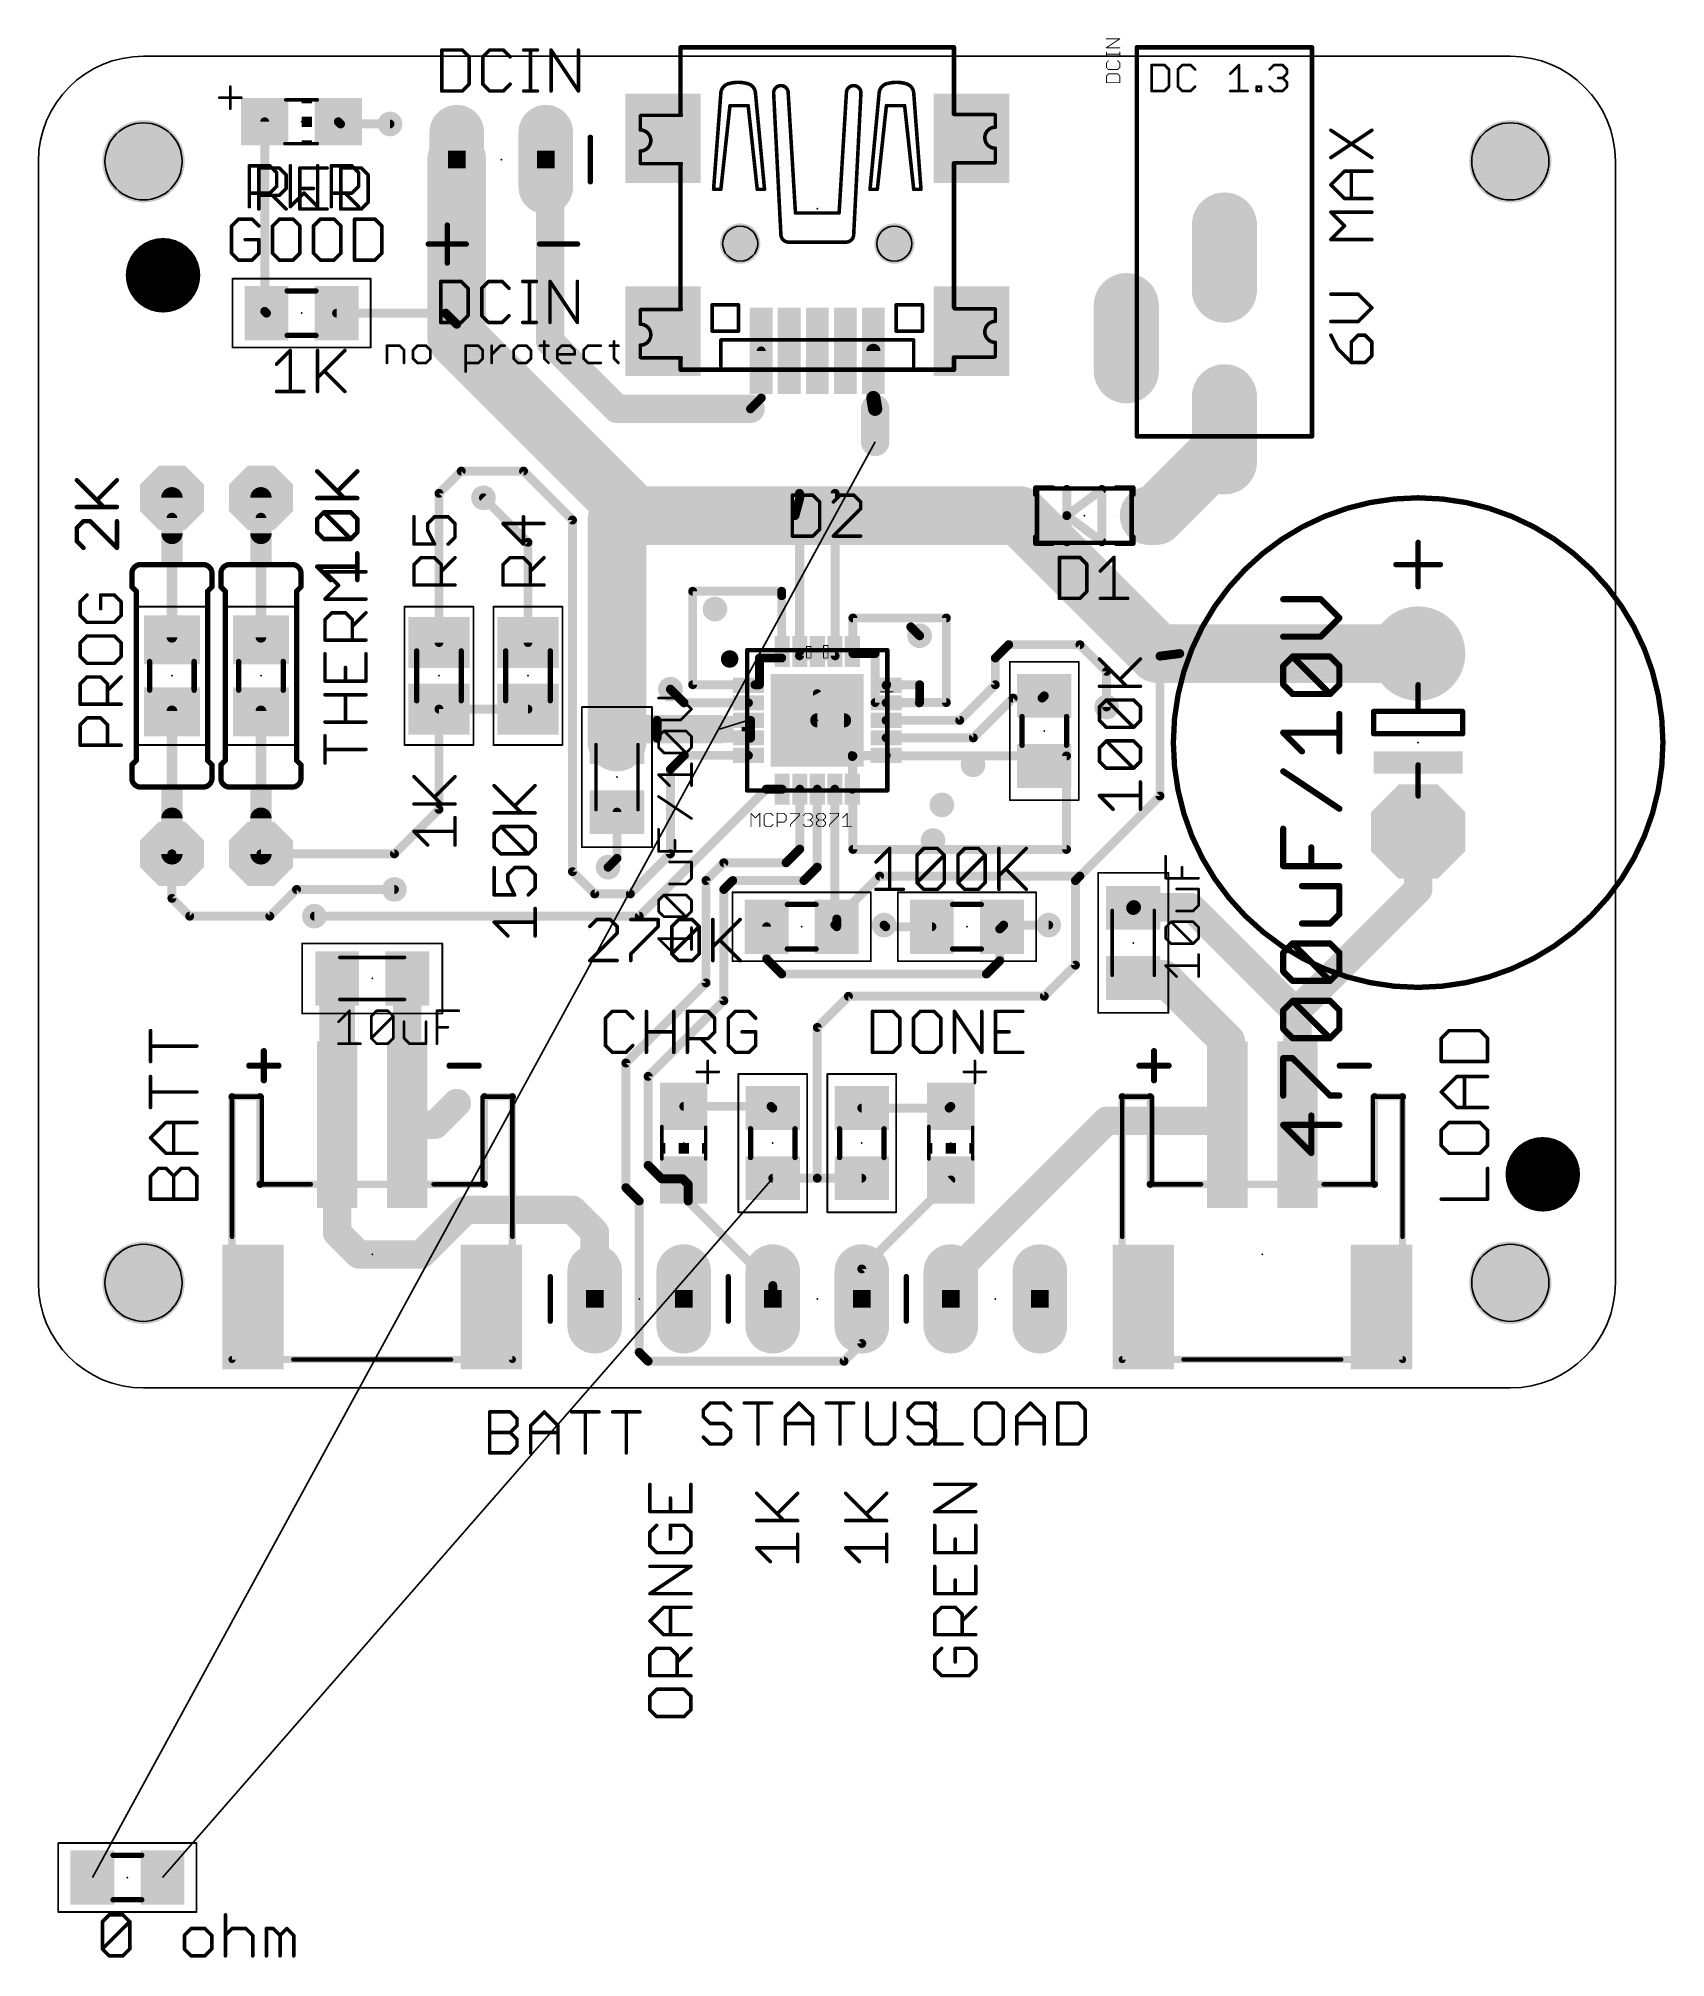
# Model space of a CAD drawing. Extents: x 0 to 46.4, y -16.3 to 38.5.
import ezdxf

# ---------------------------------------------------------------- set-up
doc = ezdxf.new("R2010")
doc.units = 0
for name, color, linetype in [('1', 12, 'CONTINUOUS'), ('17', 110, 'CONTINUOUS'), ('18', 110, 'CONTINUOUS'), ('19', 53, 'CONTINUOUS'), ('20', 53, 'CONTINUOUS'), ('21', 40, 'CONTINUOUS'), ('23', 53, 'CONTINUOUS'), ('27', 253, 'CONTINUOUS'), ('29', 253, 'CONTINUOUS'), ('39', 12, 'CONTINUOUS'), ('41', 12, 'CONTINUOUS'), ('51', 253, 'CONTINUOUS')]:
    doc.layers.add(name, color=color, linetype=linetype)

# ---------------------------------------------------------------- blocks, each defined once
blk = doc.blocks.new('RECT')
blk.add_solid([(-0.5, -0.5), (0.5, -0.5), (-0.5, 0.5), (0.5, 0.5)])
blk = doc.blocks.new('ROUNDP')
at = {"const_width": 0.5}
blk.add_lwpolyline([(0, -0.25, 1), (0, 0.25, 1), (0, -0.25)], format="xyb", dxfattribs=at)
blk = doc.blocks.new('OCTAGONP')
at = {"const_width": 0.5}
blk.add_lwpolyline([(-0.25, -0.1036), (-0.25, 0.1036), (-0.1036, 0.25), (0.1036, 0.25), (0.25, 0.1036), (0.25, -0.1036), (0.1036, -0.25), (-0.1036, -0.25), (-0.25, -0.1036), (-0.25, 0.1036)], dxfattribs=at)
blk = doc.blocks.new('LONGP100')
at = {"const_width": 1}
blk.add_lwpolyline([(-0.5, 0), (0.5, 0)], dxfattribs=at)
at = {"const_width": 0.5}
for points in [[(-0.5, 0.25, 1), (-0.5, -0.25)], [(0.5, -0.25, 1), (0.5, 0.25)]]:
    blk.add_lwpolyline(points, format="xyb", dxfattribs=at)
blk = doc.blocks.new('PIE')
at = {"const_width": 0.5}
blk.add_lwpolyline([(0, -0.25, 1), (0, 0.25, 1), (0, -0.25)], format="xyb", dxfattribs=at)
blk = doc.blocks.new('ROUNDV')
at = {"const_width": 0.5}
blk.add_lwpolyline([(0, -0.25, 1), (0, 0.25, 1), (0, -0.25)], format="xyb", dxfattribs=at)

msp = doc.modelspace()

# ---------------------------------------------------------------- linework, layer by layer
at = {"layer": '1'}
for points, const_width in [([(6.459, 30.719), (6.459, 36.13)], 0.254), ([(8.621, 36.068), (8.559, 36.13)], 0.254), ([(10.033, 36.068), (8.621, 36.068)], 0.254), ([(11.938, 30.353), (11.938, 35.052)], 1.6764), ([(14.605, 34.925), (14.478, 35.052)], 0.8128), ([(14.605, 29.845), (14.605, 34.925)], 0.8128), ([(6.509, 30.669), (6.459, 30.719)], 0.254), ([(11.619, 30.669), (8.509, 30.669)], 0.254), ([(11.938, 29.972), (11.938, 30.353)], 1.6764), ([(16.8275, 25.0825), (11.938, 29.972)], 1.6764), ([(11.938, 30.353), (11.619, 30.669)], 0.254), ([(14.605, 29.845), (16.51, 27.94)], 0.8128), ([(20.625, 28.245), (20.625, 29.591)], 0.254), ([(23.825, 28.245), (23.825, 29.591)], 0.4064), ([(16.51, 27.94), (20.32, 27.94)], 0.8128), ([(20.32, 27.94), (20.625, 28.245)], 0.254), ([(23.876, 26.996), (23.876, 27.94)], 0.8128), ([(23.876, 27.94), (23.825, 28.245)], 0.4064), ([(33.842, 26.857), (33.842, 27.354)], 1.6764), ([(31.877, 24.892), (33.842, 26.857)], 1.6764), ([(12.065, 26.162), (11.43, 25.527)], 0.254), ([(13.843, 26.162), (12.065, 26.162)], 0.254), ([(15.24, 24.765), (13.843, 26.162)], 0.254), ([(16.8275, 25.0825), (16.51, 24.765)], 1.6764), ([(17.018, 24.892), (16.8275, 25.0825)], 1.6764), ([(11.43, 25.527), (11.43, 21.27)], 0.254), ([(13.97, 24.13), (12.7, 25.4)], 0.254), ([(16.51, 24.765), (16.51, 18.43)], 1.6764), ([(20.32, 24.892), (17.018, 24.892)], 1.6764), ([(20.574, 24.892), (20.32, 24.892)], 1.6764), ([(20.32, 24.892), (20.375, 24.947)], 1.27), ([(21.59, 24.892), (20.574, 24.892)], 1.6764), ([(20.574, 24.892), (20.502, 24.964)], 1.27), ([(27.995, 24.892), (21.59, 24.892)], 1.6764), ([(21.59, 24.892), (21.725, 25.392)], 0.254), ([(21.717, 20.8915), (21.717, 25.527)], 0.254), ([(21.717, 25.527), (22.733, 25.527)], 0.254), ([(21.725, 25.392), (21.725, 21.015)], 0.254), ([(22.733, 25.527), (22.733, 20.8915)], 0.254), ([(31.932, 20.955), (27.995, 24.892)], 1.6764), ([(31.695, 24.892), (31.877, 24.892)], 1.6764), ([(3.81, 24.82), (3.81, 21.42)], 0.3048), ([(6.35, 24.82), (6.35, 21.42)], 0.3048), ([(15.24, 14.732), (15.24, 24.765)], 0.254), ([(13.97, 21.27), (13.97, 24.13)], 0.254), ([(21.209, 22.733), (18.669, 22.733)], 0.254), ([(18.669, 22.733), (18.669, 20.066)], 0.254), ([(21.209, 22.606), (21.209, 22.733)], 0.254), ([(21.209, 20.828), (21.209, 22.606)], 0.254), ([(23.241, 20.955), (23.241, 21.971)], 0.254), ([(23.241, 21.971), (25.908, 21.971)], 0.254), ([(25.908, 21.971), (25.908, 19.558)], 0.254), ([(25.146, 21.463), (24.892, 21.717)], 0.254), ([(32.567, 20.955), (31.932, 20.955)], 1.6764), ([(32.567, 20.955), (39.37, 20.955)], 1.6764), ([(20.574, 20.701), (20.574, 20.828)], 0.254), ([(20.574, 20.828), (21.209, 20.828)], 0.254), ([(20.574, 20.066), (20.574, 20.701)], 0.254), ([(22.733, 20.8915), (21.717, 20.8915)], 0.254), ([(23.876, 20.955), (23.241, 20.955)], 0.254), ([(23.876, 19.558), (23.876, 20.955)], 0.254), ([(27.686, 21.209), (27.305, 20.828)], 0.254), ([(27.305, 20.828), (27.305, 20.066)], 0.254), ([(29.718, 21.209), (27.686, 21.209)], 0.254), ([(30.48, 20.447), (29.718, 21.209)], 0.254), ([(32.004, 20.883), (32.567, 20.955)], 0.254), ([(32.004, 16.891), (32.004, 20.883)], 0.254), ([(30.48, 19.431), (30.48, 20.447)], 0.254), ([(18.034, 19.939), (18.423, 19.55)], 0.254), ([(18.669, 20.066), (20.447, 20.066)], 0.254), ([(20.447, 20.066), (20.574, 20.066)], 0.254), ([(22.225, 19.812), (23.225, 18.05)], 0.254), ([(24.19, 20.05), (24.206, 20.066)], 0.254), ([(24.206, 20.066), (25.146, 20.066)], 0.254), ([(25.146, 20.066), (25.146, 19.558)], 0.254), ([(27.305, 20.066), (26.289, 19.05)], 0.254), ([(26.678, 18.55), (27.813, 19.685)], 0.254), ([(27.813, 19.685), (28.639, 19.685)], 0.254), ([(28.639, 19.685), (28.702, 19.748)], 0.254), ([(3.81, 19.32), (3.81, 15.22)], 0.3048), ([(6.35, 19.32), (6.35, 15.22)], 0.3048), ([(11.43, 19.37), (13.97, 19.37)], 0.254), ([(11.43, 16.51), (11.43, 19.37)], 0.254), ([(16.779, 18.43), (17.145, 18.796)], 0.8128), ([(17.145, 18.796), (19.431, 18.796)], 0.8128), ([(20.32, 19.05), (17.653, 19.05)], 0.254), ([(17.653, 19.05), (17.653, 18.542)], 0.254), ([(18.423, 19.55), (20.26, 19.55)], 0.254), ([(20.32, 18.542), (20.32, 19.05)], 0.254), ([(22.225, 19.05), (22.987, 19.05)], 0.4064), ([(25.908, 19.558), (23.876, 19.558)], 0.254), ([(25.138, 19.55), (24.19, 19.55)], 0.254), ([(26.289, 19.05), (24.19, 19.05)], 0.254), ([(25.146, 19.558), (25.138, 19.55)], 0.254), ([(16.51, 18.43), (16.779, 18.43)], 0.8128), ([(17.653, 18.542), (20.32, 18.542)], 0.254), ([(24.19, 18.55), (26.678, 18.55)], 0.254), ([(18.034, 17.653), (18.431, 18.05)], 0.254), ([(18.431, 18.05), (20.26, 18.05)], 0.254), ([(23.225, 18.05), (24.19, 18.05)], 0.254), ([(23.225, 18.018), (23.241, 18.034)], 0.254), ([(23.225, 17.085), (23.225, 18.018)], 0.254), ([(23.241, 18.034), (29.337, 18.034)], 0.254), ([(23.241, 15.367), (23.241, 18.034)], 0.254), ([(29.337, 18.034), (29.337, 15.367)], 0.254), ([(18.034, 15.24), (18.034, 17.653)], 0.254), ([(17.145, 13.462), (20.768, 17.085)], 0.254), ([(20.768, 17.085), (21.225, 17.085)], 0.254), ([(21.725, 15.375), (21.725, 17.085)], 0.254), ([(22.225, 14.859), (22.225, 17.085)], 0.254), ([(22.725, 13.215), (22.725, 17.085)], 0.254), ([(29.718, 14.605), (32.004, 16.891)], 0.254), ([(10.16, 15.24), (11.43, 16.51)], 0.254), ([(16.51, 15.113), (16.51, 16.43)], 0.254), ([(39.37, 14.224), (39.37, 15.875)], 0.8128), ([(3.81, 13.97), (3.81, 15.24)], 0.254), ([(6.35, 15.24), (10.16, 15.24)], 0.254), ([(16.891, 14.097), (18.034, 15.24)], 0.254), ([(21.336, 14.986), (21.725, 15.375)], 0.254), ([(29.337, 15.367), (23.241, 15.367)], 0.254), ([(15.24, 14.732), (15.875, 14.097)], 0.254), ([(16.256, 14.859), (16.51, 15.113)], 0.254), ([(19.05, 14.478), (19.558, 14.986)], 0.254), ([(19.558, 14.986), (21.336, 14.986)], 0.254), ([(21.844, 14.478), (22.225, 14.859)], 0.254), ([(6.604, 13.462), (7.366, 14.224)], 0.254), ([(7.366, 14.224), (10.16, 14.224)], 0.254), ([(19.05, 11.557), (19.05, 14.478)], 0.254), ([(19.558, 14.224), (19.812, 14.478)], 0.254), ([(19.558, 11.049), (19.558, 14.224)], 0.254), ([(19.812, 14.478), (21.844, 14.478)], 0.254), ([(24.003, 14.605), (22.78, 13.382)], 0.254), ([(29.718, 14.605), (24.003, 14.605)], 0.254), ([(29.591, 14.478), (29.718, 14.605)], 0.254), ([(29.591, 12.065), (29.591, 14.478)], 0.254), ([(35.925, 10.779), (39.37, 14.224)], 0.8128), ([(3.81, 13.97), (4.318, 13.462)], 0.254), ([(15.875, 14.097), (16.891, 14.097)], 0.254), ([(32.893, 13.716), (31.258, 13.716)], 0.8128), ([(31.258, 13.716), (31.242, 13.7)], 0.4064), ([(35.925, 10.684), (32.893, 13.716)], 0.8128), ([(4.318, 13.462), (6.604, 13.462)], 0.254), ([(7.874, 13.462), (17.145, 13.462)], 0.254), ([(20.78, 12.24), (20.78, 13.16)], 0.254), ([(22.78, 13.16), (22.725, 13.215)], 0.254), ([(22.78, 13.382), (22.78, 13.16)], 0.254), ([(24.13, 13.208), (24.178, 13.16)], 0.254), ([(24.178, 13.16), (25.495, 13.16)], 0.254), ([(27.432, 13.097), (27.495, 13.16)], 0.254), ([(27.432, 12.192), (27.432, 13.097)], 0.254), ([(27.495, 13.16), (27.543, 13.208)], 0.254), ([(27.543, 13.208), (28.829, 13.208)], 0.254), ([(8.525, 7.51), (8.525, 11.684)], 1.016), ([(10.525, 7.51), (10.525, 11.684)], 0.8128), ([(21.209, 11.811), (20.78, 12.24)], 0.254), ([(27.051, 11.811), (27.432, 12.192)], 0.254), ([(28.702, 11.176), (29.591, 12.065)], 0.254), ([(32.115, 11.7), (31.242, 11.7)], 1.016), ([(33.925, 9.89), (32.115, 11.7)], 1.016), ([(16.764, 9.271), (19.05, 11.557)], 0.254), ([(21.209, 11.811), (27.051, 11.811)], 0.254), ([(17.399, 8.89), (19.558, 11.049)], 0.254), ([(22.225, 10.287), (23.114, 11.176)], 0.254), ([(23.114, 11.176), (28.702, 11.176)], 0.254), ([(35.925, 10.684), (35.925, 10.779)], 0.8128), ([(35.925, 7.51), (35.925, 10.684)], 0.8128), ([(22.225, 5.985), (22.225, 10.287)], 0.254), ([(33.925, 7.51), (33.925, 9.89)], 1.016), ([(16.764, 5.715), (16.764, 9.271)], 0.254), ([(17.399, 6.35), (17.399, 8.89)], 0.254), ([(11.32, 7.51), (11.938, 8.128)], 0.8128), ([(8.525, 4.429), (8.525, 7.51)], 0.8128), ([(10.525, 7.51), (11.32, 7.51)], 0.8128), ([(18.415, 8.035), (20.905, 8.035)], 0.254), ([(20.905, 8.035), (20.955, 7.985)], 0.254), ([(23.495, 7.985), (25.985, 7.985)], 0.254), ([(26.035, 3.175), (30.48, 7.62)], 0.8128), ([(25.985, 7.985), (26.035, 8.035)], 0.254), ([(30.48, 7.62), (33.815, 7.62)], 0.8128), ([(33.815, 7.62), (33.925, 7.51)], 0.8128), ([(17.399, 6.35), (17.78, 5.969)], 0.254), ([(17.78, 5.969), (18.381, 5.969)], 0.254), ([(18.381, 5.969), (18.415, 5.935)], 0.254), ([(18.415, 5.935), (18.508, 5.842)], 0.254), ([(18.415, 5.935), (18.542, 5.808)], 0.254), ([(20.955, 5.985), (22.225, 5.985)], 0.254), ([(22.225, 5.985), (23.495, 5.985)], 0.254), ([(23.495, 3.395), (26.035, 5.935)], 0.254), ([(10.922, 3.81), (12.192, 5.08)], 0.8128), ([(12.192, 5.08), (15.24, 5.08)], 0.8128), ([(15.24, 5.08), (15.875, 4.445)], 0.8128), ([(17.145, 5.334), (16.764, 5.715)], 0.254), ([(18.542, 5.808), (18.542, 5.334)], 0.254), ([(17.145, 1.016), (17.145, 5.334)], 0.254), ([(18.542, 5.334), (20.955, 2.921)], 0.254), ([(8.525, 4.429), (9.144, 3.81)], 0.8128), ([(15.875, 4.445), (15.875, 2.54)], 0.8128), ([(9.144, 3.81), (10.922, 3.81)], 0.8128), ([(23.495, 2.54), (23.495, 3.395)], 0.254), ([(26.035, 2.54), (26.035, 3.175)], 0.8128), ([(20.955, 2.921), (20.955, 2.54)], 0.254), ([(23.495, 1.27), (23.495, 2.54)], 0.254), ([(17.145, 1.016), (17.399, 0.762)], 0.254), ([(22.987, 0.762), (23.495, 1.27)], 0.254), ([(17.399, 0.762), (22.987, 0.762)], 0.254)]:
    msp.add_lwpolyline(points, dxfattribs=dict(at, const_width=const_width))
for points, const_width in [([(6.5225, 36.13, 1), (6.3955, 36.13)], 0.127), ([(8.6039, 36.1749, 1), (8.5141, 36.0851)], 0.127), ([(8.621, 36.1315, 1), (8.621, 36.0045)], 0.127), ([(8.5761, 36.0231, 1), (8.6659, 36.1129)], 0.127), ([(10.033, 36.0045, 1), (10.033, 36.1315)], 0.127), ([(12.3571, 35.052, 1), (11.5189, 35.052)], 0.8382), ([(14.6217, 35.1957, 1), (14.3343, 34.9083)], 0.4064), ([(14.8082, 34.925, 1), (14.4018, 34.925)], 0.4064), ([(14.4613, 34.7813, 1), (14.7487, 35.0687)], 0.4064), ([(6.5039, 30.7639, 1), (6.4141, 30.6741)], 0.127), ([(6.3955, 30.719, 1), (6.5225, 30.719)], 0.127), ([(6.4641, 30.6241, 1), (6.5539, 30.7139)], 0.127), ([(8.509, 30.7325, 1), (8.509, 30.6055)], 0.127), ([(12.3571, 30.353, 1), (11.5189, 30.353)], 0.8382), ([(11.5189, 30.353, 1), (12.3571, 30.353)], 0.8382), ([(12.2343, 30.2683, 1), (11.6417, 29.6757)], 0.8382), ([(11.6637, 30.7141, 1), (11.5743, 30.6239)], 0.127), ([(11.619, 30.6055, 1), (11.619, 30.7325)], 0.127), ([(11.5189, 29.972, 1), (12.3571, 29.972)], 0.8382), ([(11.8933, 30.3079, 1), (11.9827, 30.3981)], 0.127), ([(14.7487, 29.9887, 1), (14.4613, 29.7013)], 0.4064), ([(14.4018, 29.845, 1), (14.8082, 29.845)], 0.4064), ([(20.6885, 29.591, 1), (20.5615, 29.591)], 0.127), ([(23.9266, 29.591, 1), (23.7234, 29.591)], 0.2032), ([(16.51, 28.1432, 1), (16.51, 27.7368)], 0.4064), ([(16.3663, 27.7963, 1), (16.6537, 28.0837)], 0.4064), ([(20.32, 27.7368, 1), (20.32, 28.1432)], 0.4064), ([(20.2751, 27.9849, 1), (20.3649, 27.8951)], 0.127), ([(20.5615, 28.245, 1), (20.6885, 28.245)], 0.127), ([(20.6699, 28.2001, 1), (20.5801, 28.2899)], 0.127), ([(24.0792, 27.94, 1), (23.6728, 27.94)], 0.4064), ([(23.9252, 28.2618, 1), (23.7248, 28.2282)], 0.2032), ([(23.7234, 28.245, 1), (23.9266, 28.245)], 0.2032), ([(23.7758, 27.9232, 1), (23.9762, 27.9568)], 0.2032), ([(34.2611, 27.354, 1), (33.4229, 27.354)], 0.8382), ([(34.1383, 26.5607, 1), (33.5457, 27.1533)], 0.8382), ([(23.6728, 26.996, 1), (24.0792, 26.996)], 0.4064), ([(33.4229, 26.857, 1), (34.2611, 26.857)], 0.8382), ([(12.065, 26.2255, 1), (12.065, 26.0985)], 0.127), ([(12.1099, 26.1171, 1), (12.0201, 26.2069)], 0.127), ([(13.8879, 26.2069, 1), (13.7981, 26.1171)], 0.127), ([(13.843, 26.0985, 1), (13.843, 26.2255)], 0.127), ([(17.1238, 25.3788, 1), (16.5312, 24.7862)], 0.8382), ([(17.1238, 24.7862, 1), (16.5312, 25.3788)], 0.8382), ([(16.5312, 24.7862, 1), (17.1238, 25.3788)], 0.8382), ([(11.4935, 25.527, 1), (11.3665, 25.527)], 0.127), ([(11.3851, 25.5719, 1), (11.4749, 25.4821)], 0.127), ([(12.7449, 25.4449, 1), (12.6551, 25.3551)], 0.127), ([(16.9291, 24.765, 1), (16.0909, 24.765)], 0.8382), ([(16.2137, 25.0613, 1), (16.8063, 24.4687)], 0.8382), ([(17.018, 25.3111, 1), (17.018, 24.4729)], 0.8382), ([(16.7217, 24.5957, 1), (17.3143, 25.1883)], 0.8382), ([(20.32, 25.3111, 1), (20.32, 24.4729)], 0.8382), ([(20.0955, 25.1165, 1), (20.5445, 24.6675)], 0.635), ([(20.574, 25.3111, 1), (20.574, 24.4729)], 0.8382), ([(20.5995, 24.7225, 1), (20.1505, 25.1715)], 0.635), ([(20.7265, 25.1885, 1), (20.2775, 24.7395)], 0.635), ([(20.32, 24.4729, 1), (20.32, 25.3111)], 0.8382), ([(20.3495, 24.6675, 1), (20.7985, 25.1165)], 0.635), ([(20.574, 24.4729, 1), (20.574, 25.3111)], 0.8382), ([(21.59, 25.3111, 1), (21.59, 24.4729)], 0.8382), ([(21.59, 24.4729, 1), (21.59, 25.3111)], 0.8382), ([(21.7805, 25.527, 1), (21.6535, 25.527)], 0.127), ([(21.717, 25.5905, 1), (21.717, 25.4635)], 0.127), ([(21.7885, 25.392, 1), (21.6615, 25.392)], 0.127), ([(21.7863, 25.3754, 1), (21.6637, 25.4086)], 0.127), ([(22.7965, 25.527, 1), (22.6695, 25.527)], 0.127), ([(22.733, 25.4635, 1), (22.733, 25.5905)], 0.127), ([(28.2913, 25.1883, 1), (27.6987, 24.5957)], 0.8382), ([(27.995, 24.4729, 1), (27.995, 25.3111)], 0.8382), ([(31.695, 25.3111, 1), (31.695, 24.4729)], 0.8382), ([(31.5807, 25.1883, 1), (32.1733, 24.5957)], 0.8382), ([(31.877, 24.4729, 1), (31.877, 25.3111)], 0.8382), ([(3.8862, 24.82, 1), (3.7338, 24.82)], 0.1524), ([(6.4262, 24.82, 1), (6.2738, 24.82)], 0.1524), ([(15.3035, 24.765, 1), (15.1765, 24.765)], 0.127), ([(15.1951, 24.7201, 1), (15.2849, 24.8099)], 0.127), ([(21.5287, 24.9086, 1), (21.6513, 24.8754)], 0.127), ([(14.0335, 24.13, 1), (13.9065, 24.13)], 0.127), ([(13.9251, 24.0851, 1), (14.0149, 24.1749)], 0.127), ([(18.669, 22.7965, 1), (18.669, 22.6695)], 0.127), ([(18.7325, 22.733, 1), (18.6055, 22.733)], 0.127), ([(21.2725, 22.733, 1), (21.1455, 22.733)], 0.127), ([(21.2725, 22.606, 1), (21.1455, 22.606)], 0.127), ([(21.1455, 22.606, 1), (21.2725, 22.606)], 0.127), ([(21.209, 22.6695, 1), (21.209, 22.7965)], 0.127), ([(23.3045, 21.971, 1), (23.1775, 21.971)], 0.127), ([(23.241, 22.0345, 1), (23.241, 21.9075)], 0.127), ([(25.9715, 21.971, 1), (25.8445, 21.971)], 0.127), ([(25.908, 21.9075, 1), (25.908, 22.0345)], 0.127), ([(3.7338, 21.42, 1), (3.8862, 21.42)], 0.1524), ([(6.2738, 21.42, 1), (6.4262, 21.42)], 0.1524), ([(24.9369, 21.7619, 1), (24.8471, 21.6721)], 0.127), ([(25.1011, 21.4181, 1), (25.1909, 21.5079)], 0.127), ([(31.932, 21.3741, 1), (31.932, 20.5359)], 0.8382), ([(31.6357, 20.6587, 1), (32.2283, 21.2513)], 0.8382), ([(32.567, 21.3741, 1), (32.567, 20.5359)], 0.8382), ([(32.567, 20.5359, 1), (32.567, 21.3741)], 0.8382), ([(39.37, 20.5359, 1), (39.37, 21.3741)], 0.8382), ([(11.3665, 21.27, 1), (11.4935, 21.27)], 0.127), ([(13.9065, 21.27, 1), (14.0335, 21.27)], 0.127), ([(20.6375, 20.828, 1), (20.5105, 20.828)], 0.127), ([(20.574, 20.8915, 1), (20.574, 20.7645)], 0.127), ([(20.6375, 20.701, 1), (20.5105, 20.701)], 0.127), ([(21.1455, 20.828, 1), (21.2725, 20.828)], 0.127), ([(21.209, 20.7645, 1), (21.209, 20.8915)], 0.127), ([(21.717, 20.955, 1), (21.717, 20.828)], 0.127), ([(21.6535, 20.8915, 1), (21.7805, 20.8915)], 0.127), ([(21.6615, 21.015, 1), (21.7885, 21.015)], 0.127), ([(22.6695, 20.8915, 1), (22.7965, 20.8915)], 0.127), ([(22.733, 20.828, 1), (22.733, 20.955)], 0.127), ([(23.241, 21.0185, 1), (23.241, 20.8915)], 0.127), ([(23.1775, 20.955, 1), (23.3045, 20.955)], 0.127), ([(23.9395, 20.955, 1), (23.8125, 20.955)], 0.127), ([(23.876, 20.8915, 1), (23.876, 21.0185)], 0.127), ([(27.3685, 20.828, 1), (27.2415, 20.828)], 0.127), ([(27.2601, 20.8729, 1), (27.3499, 20.7831)], 0.127), ([(27.686, 21.2725, 1), (27.686, 21.1455)], 0.127), ([(27.7309, 21.1641, 1), (27.6411, 21.2539)], 0.127), ([(29.7629, 21.2539, 1), (29.6731, 21.1641)], 0.127), ([(29.718, 21.1455, 1), (29.718, 21.2725)], 0.127), ([(32.0675, 20.883, 1), (31.9405, 20.883)], 0.127), ([(31.9959, 20.946, 1), (32.0121, 20.82)], 0.127), ([(32.5751, 20.892, 1), (32.5589, 21.018)], 0.127), ([(20.5105, 20.701, 1), (20.6375, 20.701)], 0.127), ([(30.5435, 20.447, 1), (30.4165, 20.447)], 0.127), ([(30.4351, 20.4021, 1), (30.5249, 20.4919)], 0.127), ([(18.0789, 19.9839, 1), (17.9891, 19.8941)], 0.127), ([(18.669, 20.1295, 1), (18.669, 20.0025)], 0.127), ([(18.6055, 20.066, 1), (18.7325, 20.066)], 0.127), ([(20.447, 20.1295, 1), (20.447, 20.0025)], 0.127), ([(20.447, 20.0025, 1), (20.447, 20.1295)], 0.127), ([(20.5105, 20.066, 1), (20.6375, 20.066)], 0.127), ([(20.574, 20.0025, 1), (20.574, 20.1295)], 0.127), ([(22.2802, 19.8433, 1), (22.1698, 19.7807)], 0.127), ([(24.1451, 20.0949, 1), (24.2349, 20.0051)], 0.127), ([(24.206, 20.1295, 1), (24.206, 20.0025)], 0.127), ([(24.2509, 20.0211, 1), (24.1611, 20.1109)], 0.127), ([(25.2095, 20.066, 1), (25.0825, 20.066)], 0.127), ([(25.146, 20.0025, 1), (25.146, 20.1295)], 0.127), ([(27.2415, 20.066, 1), (27.3685, 20.066)], 0.127), ([(27.3499, 20.0211, 1), (27.2601, 20.1109)], 0.127), ([(27.813, 19.7485, 1), (27.813, 19.6215)], 0.127), ([(27.8579, 19.6401, 1), (27.7681, 19.7299)], 0.127), ([(28.5941, 19.7299, 1), (28.6839, 19.6401)], 0.127), ([(28.639, 19.6215, 1), (28.639, 19.7485)], 0.127), ([(28.7469, 19.7031, 1), (28.6571, 19.7929)], 0.127), ([(3.8862, 19.32, 1), (3.7338, 19.32)], 0.1524), ([(6.4262, 19.32, 1), (6.2738, 19.32)], 0.1524), ([(11.43, 19.4335, 1), (11.43, 19.3065)], 0.127), ([(11.4935, 19.37, 1), (11.3665, 19.37)], 0.127), ([(13.97, 19.3065, 1), (13.97, 19.4335)], 0.127), ([(17.145, 18.9992, 1), (17.145, 18.5928)], 0.4064), ([(17.2887, 18.6523, 1), (17.0013, 18.9397)], 0.4064), ([(17.653, 19.1135, 1), (17.653, 18.9865)], 0.127), ([(17.7165, 19.05, 1), (17.5895, 19.05)], 0.127), ([(18.423, 19.6135, 1), (18.423, 19.4865)], 0.127), ([(18.3781, 19.5051, 1), (18.4679, 19.5949)], 0.127), ([(19.431, 18.5928, 1), (19.431, 18.9992)], 0.4064), ([(20.3835, 19.05, 1), (20.2565, 19.05)], 0.127), ([(20.26, 19.4865, 1), (20.26, 19.6135)], 0.127), ([(20.32, 18.9865, 1), (20.32, 19.1135)], 0.127), ([(22.225, 19.1516, 1), (22.225, 18.9484)], 0.2032), ([(22.987, 18.9484, 1), (22.987, 19.1516)], 0.2032), ([(23.876, 19.6215, 1), (23.876, 19.4945)], 0.127), ([(23.8125, 19.558, 1), (23.9395, 19.558)], 0.127), ([(24.19, 19.6135, 1), (24.19, 19.4865)], 0.127), ([(24.19, 19.1135, 1), (24.19, 18.9865)], 0.127), ([(25.0931, 19.5949, 1), (25.1829, 19.5051)], 0.127), ([(25.0825, 19.558, 1), (25.2095, 19.558)], 0.127), ([(25.1909, 19.5131, 1), (25.1011, 19.6029)], 0.127), ([(25.138, 19.4865, 1), (25.138, 19.6135)], 0.127), ([(25.8445, 19.558, 1), (25.9715, 19.558)], 0.127), ([(25.908, 19.4945, 1), (25.908, 19.6215)], 0.127), ([(26.289, 18.9865, 1), (26.289, 19.1135)], 0.127), ([(30.4165, 19.431, 1), (30.5435, 19.431)], 0.127), ([(16.0909, 18.43, 1), (16.9291, 18.43)], 0.8382), ([(16.51, 18.6332, 1), (16.51, 18.2268)], 0.4064), ([(16.6353, 18.5737, 1), (16.9227, 18.2863)], 0.4064), ([(16.779, 18.2268, 1), (16.779, 18.6332)], 0.4064), ([(17.653, 18.6055, 1), (17.653, 18.4785)], 0.127), ([(20.32, 18.4785, 1), (20.32, 18.6055)], 0.127), ([(24.19, 18.6135, 1), (24.19, 18.4865)], 0.127), ([(26.2441, 19.0949, 1), (26.3339, 19.0051)], 0.127), ([(26.6331, 18.5949, 1), (26.7229, 18.5051)], 0.127), ([(26.678, 18.4865, 1), (26.678, 18.6135)], 0.127), ([(17.5895, 18.542, 1), (17.7165, 18.542)], 0.127), ([(18.431, 18.1135, 1), (18.431, 17.9865)], 0.127), ([(18.4759, 18.0051, 1), (18.3861, 18.0949)], 0.127), ([(20.2565, 18.542, 1), (20.3835, 18.542)], 0.127), ([(20.26, 17.9865, 1), (20.26, 18.1135)], 0.127), ([(23.225, 18.1135, 1), (23.225, 17.9865)], 0.127), ([(23.2885, 18.018, 1), (23.1615, 18.018)], 0.127), ([(23.1801, 18.0629, 1), (23.2699, 17.9731)], 0.127), ([(23.1698, 18.0187, 1), (23.2802, 18.0813)], 0.127), ([(23.241, 18.0975, 1), (23.241, 17.9705)], 0.127), ([(23.3045, 18.034, 1), (23.1775, 18.034)], 0.127), ([(23.2859, 17.9891, 1), (23.1961, 18.0789)], 0.127), ([(24.19, 17.9865, 1), (24.19, 18.1135)], 0.127), ([(29.4005, 18.034, 1), (29.2735, 18.034)], 0.127), ([(29.337, 17.9705, 1), (29.337, 18.0975)], 0.127), ([(18.0975, 17.653, 1), (17.9705, 17.653)], 0.127), ([(17.9891, 17.6979, 1), (18.0789, 17.6081)], 0.127), ([(20.768, 17.1485, 1), (20.768, 17.0215)], 0.127), ([(20.8129, 17.0401, 1), (20.7231, 17.1299)], 0.127), ([(21.225, 17.0215, 1), (21.225, 17.1485)], 0.127), ([(21.7885, 17.085, 1), (21.6615, 17.085)], 0.127), ([(22.2885, 17.085, 1), (22.1615, 17.085)], 0.127), ([(22.7885, 17.085, 1), (22.6615, 17.085)], 0.127), ([(23.1615, 17.085, 1), (23.2885, 17.085)], 0.127), ([(32.0489, 16.8461, 1), (31.9591, 16.9359)], 0.127), ([(11.3665, 16.51, 1), (11.4935, 16.51)], 0.127), ([(11.4749, 16.4651, 1), (11.3851, 16.5549)], 0.127), ([(16.5735, 16.43, 1), (16.4465, 16.43)], 0.127), ([(31.9405, 16.891, 1), (32.0675, 16.891)], 0.127), ([(39.5732, 15.875, 1), (39.1668, 15.875)], 0.4064), ([(3.8735, 15.24, 1), (3.7465, 15.24)], 0.127), ([(6.35, 15.3035, 1), (6.35, 15.1765)], 0.127), ([(10.1151, 15.2849, 1), (10.2049, 15.1951)], 0.127), ([(10.16, 15.1765, 1), (10.16, 15.3035)], 0.127), ([(18.0789, 15.1951, 1), (17.9891, 15.2849)], 0.127), ([(21.6615, 15.375, 1), (21.7885, 15.375)], 0.127), ([(21.7699, 15.3301, 1), (21.6801, 15.4199)], 0.127), ([(23.241, 15.4305, 1), (23.241, 15.3035)], 0.127), ([(23.1775, 15.367, 1), (23.3045, 15.367)], 0.127), ([(29.2735, 15.367, 1), (29.4005, 15.367)], 0.127), ([(29.337, 15.3035, 1), (29.337, 15.4305)], 0.127), ([(3.7338, 15.22, 1), (3.8862, 15.22)], 0.1524), ([(6.2738, 15.22, 1), (6.4262, 15.22)], 0.1524), ([(15.2849, 14.7769, 1), (15.1951, 14.6871)], 0.127), ([(15.1765, 14.732, 1), (15.3035, 14.732)], 0.127), ([(16.2111, 14.9039, 1), (16.3009, 14.8141)], 0.127), ([(16.4465, 15.113, 1), (16.5735, 15.113)], 0.127), ([(16.5549, 15.0681, 1), (16.4651, 15.1579)], 0.127), ([(17.9705, 15.24, 1), (18.0975, 15.24)], 0.127), ([(19.558, 15.0495, 1), (19.558, 14.9225)], 0.127), ([(19.6029, 14.9411, 1), (19.5131, 15.0309)], 0.127), ([(21.2911, 15.0309, 1), (21.3809, 14.9411)], 0.127), ([(21.336, 14.9225, 1), (21.336, 15.0495)], 0.127), ([(22.1615, 14.859, 1), (22.2885, 14.859)], 0.127), ([(22.2699, 14.8141, 1), (22.1801, 14.9039)], 0.127), ([(7.366, 14.2875, 1), (7.366, 14.1605)], 0.127), ([(7.4109, 14.1791, 1), (7.3211, 14.2689)], 0.127), ([(10.16, 14.1605, 1), (10.16, 14.2875)], 0.127), ([(19.1135, 14.478, 1), (18.9865, 14.478)], 0.127), ([(19.0051, 14.5229, 1), (19.0949, 14.4331)], 0.127), ([(19.6215, 14.224, 1), (19.4945, 14.224)], 0.127), ([(19.5131, 14.2689, 1), (19.6029, 14.1791)], 0.127), ([(19.812, 14.5415, 1), (19.812, 14.4145)], 0.127), ([(19.8569, 14.4331, 1), (19.7671, 14.5229)], 0.127), ([(21.7991, 14.5229, 1), (21.8889, 14.4331)], 0.127), ([(21.844, 14.4145, 1), (21.844, 14.5415)], 0.127), ([(24.003, 14.6685, 1), (24.003, 14.5415)], 0.127), ([(24.0479, 14.5601, 1), (23.9581, 14.6499)], 0.127), ([(29.6545, 14.478, 1), (29.5275, 14.478)], 0.127), ([(29.5461, 14.5229, 1), (29.6359, 14.4331)], 0.127), ([(29.6731, 14.6499, 1), (29.7629, 14.5601)], 0.127), ([(29.7629, 14.5601, 1), (29.6731, 14.6499)], 0.127), ([(29.718, 14.5415, 1), (29.718, 14.6685)], 0.127), ([(39.1668, 14.224, 1), (39.5732, 14.224)], 0.4064), ([(39.5137, 14.0803, 1), (39.2263, 14.3677)], 0.4064), ([(3.8549, 14.0149, 1), (3.7651, 13.9251)], 0.127), ([(3.7465, 13.97, 1), (3.8735, 13.97)], 0.127), ([(15.875, 14.1605, 1), (15.875, 14.0335)], 0.127), ([(15.8301, 14.0521, 1), (15.9199, 14.1419)], 0.127), ([(16.8461, 14.1419, 1), (16.9359, 14.0521)], 0.127), ([(16.891, 14.0335, 1), (16.891, 14.1605)], 0.127), ([(31.258, 13.9192, 1), (31.258, 13.5128)], 0.4064), ([(31.1702, 13.7718, 1), (31.3138, 13.6282)], 0.2032), ([(31.3298, 13.6442, 1), (31.1862, 13.7878)], 0.2032), ([(33.0367, 13.8597, 1), (32.7493, 13.5723)], 0.4064), ([(32.893, 13.5128, 1), (32.893, 13.9192)], 0.4064), ([(4.318, 13.5255, 1), (4.318, 13.3985)], 0.127), ([(4.2731, 13.4171, 1), (4.3629, 13.5069)], 0.127), ([(6.5591, 13.5069, 1), (6.6489, 13.4171)], 0.127), ([(6.604, 13.3985, 1), (6.604, 13.5255)], 0.127), ([(7.874, 13.5255, 1), (7.874, 13.3985)], 0.127), ([(17.1001, 13.5069, 1), (17.1899, 13.4171)], 0.127), ([(17.145, 13.3985, 1), (17.145, 13.5255)], 0.127), ([(20.8435, 13.16, 1), (20.7165, 13.16)], 0.127), ([(22.7699, 13.2599, 1), (22.6801, 13.1701)], 0.127), ([(22.6615, 13.215, 1), (22.7885, 13.215)], 0.127), ([(22.8435, 13.382, 1), (22.7165, 13.382)], 0.127), ([(22.7351, 13.4269, 1), (22.8249, 13.3371)], 0.127), ([(22.7165, 13.16, 1), (22.8435, 13.16)], 0.127), ([(22.7351, 13.1151, 1), (22.8249, 13.2049)], 0.127), ([(24.1749, 13.2529, 1), (24.0851, 13.1631)], 0.127), ([(24.178, 13.2235, 1), (24.178, 13.0965)], 0.127), ([(24.1331, 13.1151, 1), (24.2229, 13.2049)], 0.127), ([(25.495, 13.0965, 1), (25.495, 13.2235)], 0.127), ([(27.4955, 13.097, 1), (27.3685, 13.097)], 0.127), ([(27.3871, 13.1419, 1), (27.4769, 13.0521)], 0.127), ([(27.4501, 13.2049, 1), (27.5399, 13.1151)], 0.127), ([(27.5399, 13.1151, 1), (27.4501, 13.2049)], 0.127), ([(27.543, 13.2715, 1), (27.543, 13.1445)], 0.127), ([(27.5879, 13.1631, 1), (27.4981, 13.2529)], 0.127), ([(28.829, 13.1445, 1), (28.829, 13.2715)], 0.127), ([(8.779, 11.684, 1), (8.271, 11.684)], 0.508), ([(10.7282, 11.684, 1), (10.3218, 11.684)], 0.4064), ([(20.8249, 12.2849, 1), (20.7351, 12.1951)], 0.127), ([(20.7165, 12.24, 1), (20.8435, 12.24)], 0.127), ([(27.3685, 12.192, 1), (27.4955, 12.192)], 0.127), ([(27.4769, 12.1471, 1), (27.3871, 12.2369)], 0.127), ([(29.5275, 12.065, 1), (29.6545, 12.065)], 0.127), ([(29.6359, 12.0201, 1), (29.5461, 12.1099)], 0.127), ([(31.242, 11.954, 1), (31.242, 11.446)], 0.508), ([(32.2946, 11.8796, 1), (31.9354, 11.5204)], 0.508), ([(32.115, 11.446, 1), (32.115, 11.954)], 0.508), ([(18.9865, 11.557, 1), (19.1135, 11.557)], 0.127), ([(19.0949, 11.5121, 1), (19.0051, 11.6019)], 0.127), ([(21.209, 11.8745, 1), (21.209, 11.7475)], 0.127), ([(21.1641, 11.7661, 1), (21.2539, 11.8559)], 0.127), ([(27.0061, 11.8559, 1), (27.0959, 11.7661)], 0.127), ([(27.051, 11.7475, 1), (27.051, 11.8745)], 0.127), ([(19.4945, 11.049, 1), (19.6215, 11.049)], 0.127), ([(19.6029, 11.0041, 1), (19.5131, 11.0939)], 0.127), ([(23.114, 11.2395, 1), (23.114, 11.1125)], 0.127), ([(23.1589, 11.1311, 1), (23.0691, 11.2209)], 0.127), ([(28.6571, 11.2209, 1), (28.7469, 11.1311)], 0.127), ([(28.702, 11.1125, 1), (28.702, 11.2395)], 0.127), ([(36.1282, 10.779, 1), (35.7218, 10.779)], 0.4064), ([(35.7813, 10.9227, 1), (36.0687, 10.6353)], 0.4064), ([(36.1282, 10.684, 1), (35.7218, 10.684)], 0.4064), ([(35.7813, 10.5403, 1), (36.0687, 10.8277)], 0.4064), ([(22.2885, 10.287, 1), (22.1615, 10.287)], 0.127), ([(35.7218, 10.684, 1), (36.1282, 10.684)], 0.4064), ([(22.1801, 10.3319, 1), (22.2699, 10.2421)], 0.127), ([(34.179, 9.89, 1), (33.671, 9.89)], 0.508), ([(33.7454, 9.7104, 1), (34.1046, 10.0696)], 0.508), ([(16.8275, 9.271, 1), (16.7005, 9.271)], 0.127), ([(16.7191, 9.3159, 1), (16.8089, 9.2261)], 0.127), ([(17.4625, 8.89, 1), (17.3355, 8.89)], 0.127), ([(17.3541, 8.9349, 1), (17.4439, 8.8451)], 0.127), ([(12.0817, 7.9843, 1), (11.7943, 8.2717)], 0.4064), ([(8.271, 7.51, 1), (8.779, 7.51)], 0.508), ([(8.7282, 7.51, 1), (8.3218, 7.51)], 0.4064), ([(10.525, 7.7132, 1), (10.525, 7.3068)], 0.4064), ([(10.3218, 7.51, 1), (10.7282, 7.51)], 0.4064), ([(11.1763, 7.6537, 1), (11.4637, 7.3663)], 0.4064), ([(11.32, 7.3068, 1), (11.32, 7.7132)], 0.4064), ([(18.415, 8.0985, 1), (18.415, 7.9715)], 0.127), ([(20.9499, 8.0799, 1), (20.8601, 7.9901)], 0.127), ([(20.905, 7.9715, 1), (20.905, 8.0985)], 0.127), ([(20.9101, 7.9401, 1), (20.9999, 8.0299)], 0.127), ([(23.495, 8.0485, 1), (23.495, 7.9215)], 0.127), ([(25.9401, 8.0299, 1), (26.0299, 7.9401)], 0.127), ([(25.985, 7.9215, 1), (25.985, 8.0485)], 0.127), ([(26.0799, 7.9901, 1), (25.9901, 8.0799)], 0.127), ([(30.48, 7.8232, 1), (30.48, 7.4168)], 0.4064), ([(30.6237, 7.4763, 1), (30.3363, 7.7637)], 0.4064), ([(33.9587, 7.7637, 1), (33.6713, 7.4763)], 0.4064), ([(33.671, 7.51, 1), (34.179, 7.51)], 0.508), ([(33.7813, 7.3663, 1), (34.0687, 7.6537)], 0.4064), ([(33.815, 7.4168, 1), (33.815, 7.8232)], 0.4064), ([(35.7218, 7.51, 1), (36.1282, 7.51)], 0.4064), ([(17.4439, 6.3949, 1), (17.3541, 6.3051)], 0.127), ([(17.3355, 6.35, 1), (17.4625, 6.35)], 0.127), ([(17.78, 6.0325, 1), (17.78, 5.9055)], 0.127), ([(17.7351, 5.9241, 1), (17.8249, 6.0139)], 0.127), ([(18.4259, 6.0139, 1), (18.3361, 5.9241)], 0.127), ([(18.4599, 5.9799, 1), (18.3701, 5.8901)], 0.127), ([(18.4599, 5.9799, 1), (18.3701, 5.8901)], 0.127), ([(18.3701, 5.8901, 1), (18.4599, 5.9799)], 0.127), ([(18.381, 5.9055, 1), (18.381, 6.0325)], 0.127), ([(20.955, 6.0485, 1), (20.955, 5.9215)], 0.127), ([(22.225, 6.0485, 1), (22.225, 5.9215)], 0.127), ([(22.1615, 5.985, 1), (22.2885, 5.985)], 0.127), ([(22.225, 5.9215, 1), (22.225, 6.0485)], 0.127), ([(23.495, 5.9215, 1), (23.495, 6.0485)], 0.127), ([(26.0799, 5.8901, 1), (25.9901, 5.9799)], 0.127), ([(12.192, 5.2832, 1), (12.192, 4.8768)], 0.4064), ([(12.3357, 4.9363, 1), (12.0483, 5.2237)], 0.4064), ([(15.3837, 5.2237, 1), (15.0963, 4.9363)], 0.4064), ([(15.24, 4.8768, 1), (15.24, 5.2832)], 0.4064), ([(16.8089, 5.7599, 1), (16.7191, 5.6701)], 0.127), ([(16.7005, 5.715, 1), (16.8275, 5.715)], 0.127), ([(18.4631, 5.7971, 1), (18.5529, 5.8869)], 0.127), ([(18.6055, 5.808, 1), (18.4785, 5.808)], 0.127), ([(18.4971, 5.7631, 1), (18.5869, 5.8529)], 0.127), ([(17.2085, 5.334, 1), (17.0815, 5.334)], 0.127), ([(17.1001, 5.2891, 1), (17.1899, 5.3789)], 0.127), ([(18.5869, 5.3789, 1), (18.4971, 5.2891)], 0.127), ([(18.4785, 5.334, 1), (18.6055, 5.334)], 0.127), ([(8.6687, 4.5727, 1), (8.3813, 4.2853)], 0.4064), ([(8.3218, 4.429, 1), (8.7282, 4.429)], 0.4064), ([(16.0782, 4.445, 1), (15.6718, 4.445)], 0.4064), ([(15.7313, 4.3013, 1), (16.0187, 4.5887)], 0.4064), ([(9.144, 4.0132, 1), (9.144, 3.6068)], 0.4064), ([(9.0003, 3.6663, 1), (9.2877, 3.9537)], 0.4064), ([(10.7783, 3.9537, 1), (11.0657, 3.6663)], 0.4064), ([(10.922, 3.6068, 1), (10.922, 4.0132)], 0.4064), ([(23.5585, 3.395, 1), (23.4315, 3.395)], 0.127), ([(23.4501, 3.4399, 1), (23.5399, 3.3501)], 0.127), ([(26.2382, 3.175, 1), (25.8318, 3.175)], 0.4064), ([(25.8913, 3.3187, 1), (26.1787, 3.0313)], 0.4064), ([(15.6718, 2.54, 1), (16.0782, 2.54)], 0.4064), ([(21.0185, 2.921, 1), (20.8915, 2.921)], 0.127), ([(20.9101, 2.8761, 1), (20.9999, 2.9659)], 0.127), ([(25.8318, 2.54, 1), (26.2382, 2.54)], 0.4064), ([(20.8915, 2.54, 1), (21.0185, 2.54)], 0.127), ([(23.5585, 2.54, 1), (23.4315, 2.54)], 0.127), ([(23.4315, 2.54, 1), (23.5585, 2.54)], 0.127), ([(17.1899, 1.0609, 1), (17.1001, 0.9711)], 0.127), ([(23.4315, 1.27, 1), (23.5585, 1.27)], 0.127), ([(23.5399, 1.2251, 1), (23.4501, 1.3149)], 0.127), ([(17.0815, 1.016, 1), (17.2085, 1.016)], 0.127), ([(17.399, 0.8255, 1), (17.399, 0.6985)], 0.127), ([(17.3541, 0.7171, 1), (17.4439, 0.8069)], 0.127), ([(22.9421, 0.8069, 1), (23.0319, 0.7171)], 0.127), ([(22.987, 0.6985, 1), (22.987, 0.8255)], 0.127)]:
    msp.add_lwpolyline(points, format="xyb", dxfattribs=dict(at, const_width=const_width))
at = {"layer": '19'}
for p, q in [((1.54, -13.97), (23.876, 26.996)), ((21.725, 21.015), (22.225, 21.015)), ((22.725, 21.015), (22.225, 21.015)), ((20.26, 19.05), (19.431, 18.796)), ((20.26, 18.55), (20.26, 19.05)), ((3.54, -13.97), (20.955, 5.985))]:
    msp.add_line(p, q, dxfattribs=at)
at = {"layer": '20'}
for p, q in [((3, 38), (42, 38)), ((0, 3), (0, 35)), ((45, 35), (45, 3)), ((42, 0), (3, 0))]:
    msp.add_line(p, q, dxfattribs=at)
for centre, radius in [((3, 35), 1.1), ((42, 35), 1.1), ((20.025, 32.655), 0.5), ((24.425, 32.655), 0.5), ((3, 3), 1.1), ((42, 3), 1.1)]:
    msp.add_circle(centre, radius, dxfattribs=at)
for centre, start, end in [((3, 35), 90, 180), ((42, 35), 0, 90), ((3, 3), 180, 270), ((42, 3), 270, 0)]:
    msp.add_arc(centre, 3, start, end, dxfattribs=at)
at = {"layer": '21'}
for points, const_width in [([(18.325, 38.2868, 1), (18.325, 38.2233)], 0.0635), ([(26.125, 38.2233, 1), (26.125, 38.2868)], 0.0635), ([(31.342, 38.2858, 1), (31.342, 38.2223)], 0.0635), ([(31.3738, 38.254, 1), (31.3103, 38.254)], 0.0635), ([(36.3738, 38.254, 1), (36.3102, 38.254)], 0.0635), ([(36.342, 38.2223, 1), (36.342, 38.2858)], 0.0635), ([(5.1631, 36.8352, 1), (5.1631, 36.7971)], 0.0381), ([(5.4957, 37.1297, 1), (5.4576, 37.1297)], 0.0381), ([(5.7901, 36.7971, 1), (5.7901, 36.8352)], 0.0381), ([(5.4576, 36.5026, 1), (5.4957, 36.5026)], 0.0381), ([(36.8939, 35.9085, 1), (36.8657, 35.8662)], 0.0508), ([(38.0633, 35.8662, 1), (38.0351, 35.9085)], 0.0508), ([(36.8657, 35.1289, 1), (36.8939, 35.0867)], 0.0508), ([(38.0351, 35.0867, 1), (38.0633, 35.1289)], 0.0508), ([(6.0452, 34.8752, 1), (5.9944, 34.8752)], 0.0508), ([(6.0198, 34.9006, 1), (6.0198, 34.8498)], 0.0508), ([(6.6225, 34.8932, 1), (6.5865, 34.8572)], 0.0508), ([(6.6045, 34.8498, 1), (6.6045, 34.9006)], 0.0508), ([(6.8248, 34.6803, 1), (6.774, 34.6803)], 0.0508), ([(6.7814, 34.6623, 1), (6.8174, 34.6983)], 0.0508), ([(7.2146, 34.8752, 1), (7.1638, 34.8752)], 0.0508), ([(7.9942, 34.8752, 1), (7.9434, 34.8752)], 0.0508), ([(8.384, 34.8752, 1), (8.3332, 34.8752)], 0.0508), ([(8.3586, 34.9006, 1), (8.3586, 34.8498)], 0.0508), ([(8.9613, 34.8932, 1), (8.9253, 34.8572)], 0.0508), ([(8.9433, 34.8498, 1), (8.9433, 34.9006)], 0.0508), ([(9.1636, 34.6803, 1), (9.1128, 34.6803)], 0.0508), ([(9.1202, 34.6623, 1), (9.1562, 34.6983)], 0.0508), ([(37.2696, 34.7434, 1), (37.2696, 34.6926)], 0.0508), ([(37.2876, 34.7, 1), (37.2516, 34.7359)], 0.0508), ([(37.4899, 34.718, 1), (37.4391, 34.718)], 0.0508), ([(38.0492, 34.6926, 1), (38.0492, 34.7434)], 0.0508), ([(6.0198, 34.121, 1), (6.0198, 34.0702)], 0.0508), ([(6.5865, 34.1136, 1), (6.6225, 34.0776)], 0.0508), ([(6.6045, 34.0702, 1), (6.6045, 34.121)], 0.0508), ([(6.774, 34.2905, 1), (6.8248, 34.2905)], 0.0508), ([(6.8174, 34.2725, 1), (6.7814, 34.3085)], 0.0508), ([(7.597, 34.1136, 1), (7.561, 34.0776)], 0.0508), ([(7.597, 34.0776, 1), (7.561, 34.1136)], 0.0508), ([(8.3586, 34.121, 1), (8.3586, 34.0702)], 0.0508), ([(8.7664, 34.1136, 1), (8.7304, 34.0776)], 0.0508), ([(8.9253, 34.1136, 1), (8.9613, 34.0776)], 0.0508), ([(8.9433, 34.0702, 1), (8.9433, 34.121)], 0.0508), ([(9.1128, 34.2905, 1), (9.1636, 34.2905)], 0.0508), ([(9.1562, 34.2725, 1), (9.1202, 34.3085)], 0.0508), ([(18.3567, 34.255, 1), (18.2933, 34.255)], 0.0635), ([(26.1567, 34.255, 1), (26.0933, 34.255)], 0.0635), ([(36.8978, 34.3461, 1), (36.8618, 34.3102)], 0.0508), ([(36.8618, 34.3461, 1), (36.8978, 34.3102)], 0.0508), ([(37.2696, 33.9638, 1), (37.2696, 33.913)], 0.0508), ([(37.2516, 33.9204, 1), (37.2876, 33.9563)], 0.0508), ([(37.4391, 33.9384, 1), (37.4899, 33.9384)], 0.0508), ([(38.0492, 33.913, 1), (38.0492, 33.9638)], 0.0508), ([(5.9944, 33.7058, 1), (6.0452, 33.7058)], 0.0508), ([(7.1712, 33.7238, 1), (7.2072, 33.6878)], 0.0508), ([(7.1638, 33.7058, 1), (7.2146, 33.7058)], 0.0508), ([(7.9434, 33.7058, 1), (7.9942, 33.7058)], 0.0508), ([(7.9508, 33.6878, 1), (7.9868, 33.7238)], 0.0508), ([(8.3332, 33.7058, 1), (8.384, 33.7058)], 0.0508), ([(9.1202, 33.6878, 1), (9.1562, 33.7238)], 0.0508), ([(36.8978, 33.5665, 1), (36.8618, 33.5306)], 0.0508), ([(36.8798, 33.574, 1), (36.8798, 33.5232)], 0.0508), ([(38.0492, 33.5232, 1), (38.0492, 33.574)], 0.0508), ([(5.4938, 33.1743, 1), (5.5298, 33.1383)], 0.0508), ([(5.5372, 33.1563, 1), (5.4864, 33.1563)], 0.0508), ([(5.7067, 33.3766, 1), (5.7067, 33.3258)], 0.0508), ([(5.7247, 33.3332, 1), (5.6887, 33.3692)], 0.0508), ([(6.1145, 33.3692, 1), (6.0785, 33.3332)], 0.0508), ([(6.0965, 33.3258, 1), (6.0965, 33.3766)], 0.0508), ([(6.2734, 33.1383, 1), (6.3094, 33.1743)], 0.0508), ([(6.6632, 33.1743, 1), (6.6992, 33.1383)], 0.0508), ([(6.7066, 33.1563, 1), (6.6558, 33.1563)], 0.0508), ([(6.8761, 33.3766, 1), (6.8761, 33.3258)], 0.0508), ([(6.8941, 33.3332, 1), (6.8581, 33.3692)], 0.0508), ([(7.2839, 33.3692, 1), (7.2479, 33.3332)], 0.0508), ([(7.2659, 33.3258, 1), (7.2659, 33.3766)], 0.0508), ([(7.4862, 33.1563, 1), (7.4354, 33.1563)], 0.0508), ([(7.4428, 33.1383, 1), (7.4788, 33.1743)], 0.0508), ([(7.8326, 33.1743, 1), (7.8686, 33.1383)], 0.0508), ([(7.876, 33.1563, 1), (7.8252, 33.1563)], 0.0508), ([(8.0455, 33.3766, 1), (8.0455, 33.3258)], 0.0508), ([(8.0635, 33.3332, 1), (8.0275, 33.3692)], 0.0508), ([(8.4533, 33.3692, 1), (8.4173, 33.3332)], 0.0508), ([(8.4353, 33.3258, 1), (8.4353, 33.3766)], 0.0508), ([(8.6556, 33.1563, 1), (8.6048, 33.1563)], 0.0508), ([(8.6122, 33.1383, 1), (8.6482, 33.1743)], 0.0508), ([(9.0454, 33.3512, 1), (8.9946, 33.3512)], 0.0508), ([(9.02, 33.3766, 1), (9.02, 33.3258)], 0.0508), ([(9.6226, 33.3692, 1), (9.5867, 33.3332)], 0.0508), ([(9.6047, 33.3258, 1), (9.6047, 33.3766)], 0.0508), ([(9.825, 33.1563, 1), (9.7742, 33.1563)], 0.0508), ([(9.7816, 33.1383, 1), (9.8175, 33.1743)], 0.0508), ([(11.7056, 33.182, 1), (11.6294, 33.182)], 0.0762), ([(37.2876, 33.1408, 1), (37.2516, 33.1767)], 0.0508), ([(37.2516, 33.1408, 1), (37.2876, 33.1767)], 0.0508), ([(5.5298, 32.3947, 1), (5.4938, 32.3587)], 0.0508), ([(5.4864, 32.3767, 1), (5.5372, 32.3767)], 0.0508), ([(5.9016, 32.7919, 1), (5.9016, 32.7411)], 0.0508), ([(6.3168, 32.7665, 1), (6.266, 32.7665)], 0.0508), ([(6.266, 32.3767, 1), (6.3168, 32.3767)], 0.0508), ([(6.3094, 32.3587, 1), (6.2734, 32.3947)], 0.0508), ([(6.2914, 32.7411, 1), (6.2914, 32.7919)], 0.0508), ([(6.6992, 32.3947, 1), (6.6632, 32.3587)], 0.0508), ([(6.6558, 32.3767, 1), (6.7066, 32.3767)], 0.0508), ([(7.4354, 32.3767, 1), (7.4862, 32.3767)], 0.0508), ([(7.4788, 32.3587, 1), (7.4428, 32.3947)], 0.0508), ([(7.8686, 32.3947, 1), (7.8326, 32.3587)], 0.0508), ([(7.8252, 32.3767, 1), (7.876, 32.3767)], 0.0508), ([(8.6048, 32.3767, 1), (8.6556, 32.3767)], 0.0508), ([(8.6482, 32.3587, 1), (8.6122, 32.3947)], 0.0508), ([(9.7742, 32.3767, 1), (9.825, 32.3767)], 0.0508), ([(9.8175, 32.3587, 1), (9.7816, 32.3947)], 0.0508), ([(11.1252, 32.6778, 1), (11.1252, 32.6016)], 0.0762), ([(12.2099, 32.6016, 1), (12.2099, 32.6778)], 0.0762), ([(14.3002, 32.6778, 1), (14.3002, 32.6016)], 0.0762), ([(15.3849, 32.6016, 1), (15.3849, 32.6778)], 0.0762), ([(36.8618, 32.787, 1), (36.8978, 32.751)], 0.0508), ([(36.8798, 32.7944, 1), (36.8798, 32.7436)], 0.0508), ([(38.0492, 32.7436, 1), (38.0492, 32.7944)], 0.0508), ([(5.7067, 32.2072, 1), (5.7067, 32.1564)], 0.0508), ([(5.6887, 32.1638, 1), (5.7247, 32.1998)], 0.0508), ([(6.0785, 32.1998, 1), (6.1145, 32.1638)], 0.0508), ([(6.0965, 32.1564, 1), (6.0965, 32.2072)], 0.0508), ([(6.8761, 32.2072, 1), (6.8761, 32.1564)], 0.0508), ([(6.8581, 32.1638, 1), (6.8941, 32.1998)], 0.0508), ([(7.2479, 32.1998, 1), (7.2839, 32.1638)], 0.0508), ([(7.2659, 32.1564, 1), (7.2659, 32.2072)], 0.0508), ([(8.0455, 32.2072, 1), (8.0455, 32.1564)], 0.0508), ([(8.0275, 32.1638, 1), (8.0635, 32.1998)], 0.0508), ([(8.4173, 32.1998, 1), (8.4533, 32.1638)], 0.0508), ([(8.4353, 32.1564, 1), (8.4353, 32.2072)], 0.0508), ([(9.02, 32.2072, 1), (9.02, 32.1564)], 0.0508), ([(8.9946, 32.1818, 1), (9.0454, 32.1818)], 0.0508), ([(9.5867, 32.1998, 1), (9.6226, 32.1638)], 0.0508), ([(9.6047, 32.1564, 1), (9.6047, 32.2072)], 0.0508), ([(11.6294, 32.0974, 1), (11.7056, 32.0974)], 0.0762), ([(11.5062, 31.5732, 1), (11.4554, 31.5732)], 0.0508), ([(11.4808, 31.5986, 1), (11.4808, 31.5478)], 0.0508), ([(12.0835, 31.5912, 1), (12.0475, 31.5552)], 0.0508), ([(12.0655, 31.5478, 1), (12.0655, 31.5986)], 0.0508), ([(12.2858, 31.3783, 1), (12.235, 31.3783)], 0.0508), ([(12.2424, 31.3603, 1), (12.2784, 31.3963)], 0.0508), ([(12.6322, 31.3963, 1), (12.6682, 31.3603)], 0.0508), ([(12.6756, 31.3783, 1), (12.6248, 31.3783)], 0.0508), ([(12.8451, 31.5986, 1), (12.8451, 31.5478)], 0.0508), ([(12.8631, 31.5552, 1), (12.8271, 31.5912)], 0.0508), ([(13.2529, 31.5912, 1), (13.2169, 31.5552)], 0.0508), ([(13.2349, 31.5478, 1), (13.2349, 31.5986)], 0.0508), ([(13.4118, 31.3603, 1), (13.4478, 31.3963)], 0.0508), ([(13.8196, 31.5986, 1), (13.8196, 31.5478)], 0.0508), ([(14.0399, 31.5732, 1), (13.9891, 31.5732)], 0.0508), ([(14.2094, 31.5478, 1), (14.2094, 31.5986)], 0.0508), ([(14.6246, 31.5732, 1), (14.5738, 31.5732)], 0.0508), ([(14.6203, 31.5873, 1), (14.5781, 31.5591)], 0.0508), ([(15.4042, 31.5732, 1), (15.3534, 31.5732)], 0.0508), ([(18.2933, 31.555, 1), (18.3567, 31.555)], 0.0635), ([(26.0933, 31.555, 1), (26.1567, 31.555)], 0.0635), ([(36.8798, 31.2352, 1), (36.8798, 31.1844)], 0.0508), ([(37.6774, 31.2278, 1), (37.6414, 31.1918)], 0.0508), ([(37.6594, 31.1844, 1), (37.6594, 31.2352)], 0.0508), ([(38.0672, 30.802, 1), (38.0312, 30.838)], 0.0508), ([(38.0312, 30.802, 1), (38.0672, 30.838)], 0.0508), ([(11.4808, 30.4292, 1), (11.4808, 30.3784)], 0.0508), ([(11.4554, 30.4038, 1), (11.5062, 30.4038)], 0.0508), ([(12.0475, 30.4218, 1), (12.0835, 30.3858)], 0.0508), ([(12.0655, 30.3784, 1), (12.0655, 30.4292)], 0.0508), ([(12.235, 30.5987, 1), (12.2858, 30.5987)], 0.0508), ([(12.2784, 30.5807, 1), (12.2424, 30.6167)], 0.0508), ([(12.6682, 30.6167, 1), (12.6322, 30.5807)], 0.0508), ([(12.6248, 30.5987, 1), (12.6756, 30.5987)], 0.0508), ([(12.8451, 30.4292, 1), (12.8451, 30.3784)], 0.0508), ([(12.8271, 30.3858, 1), (12.8631, 30.4218)], 0.0508), ([(13.2169, 30.4218, 1), (13.2529, 30.3858)], 0.0508), ([(13.2349, 30.3784, 1), (13.2349, 30.4292)], 0.0508), ([(13.4478, 30.5807, 1), (13.4118, 30.6167)], 0.0508), ([(13.8196, 30.4292, 1), (13.8196, 30.3784)], 0.0508), ([(13.9891, 30.4038, 1), (14.0399, 30.4038)], 0.0508), ([(14.2094, 30.3784, 1), (14.2094, 30.4292)], 0.0508), ([(14.5738, 30.4038, 1), (14.6246, 30.4038)], 0.0508), ([(15.3534, 30.4038, 1), (15.4042, 30.4038)], 0.0508), ([(15.3577, 30.3897, 1), (15.3999, 30.4179)], 0.0508), ([(36.8798, 30.4556, 1), (36.8798, 30.4048)], 0.0508), ([(37.6414, 30.4482, 1), (37.6774, 30.4122)], 0.0508), ([(37.6594, 30.4048, 1), (37.6594, 30.4556)], 0.0508), ([(9.9441, 29.7586, 1), (9.9441, 29.7205)], 0.0381), ([(9.9632, 29.7396, 1), (9.9251, 29.7396)], 0.0381), ([(10.3262, 29.7531, 1), (10.2992, 29.7261)], 0.0381), ([(10.3127, 29.7205, 1), (10.3127, 29.7586)], 0.0381), ([(10.4546, 29.6167, 1), (10.4165, 29.6167)], 0.0381), ([(10.4221, 29.6032, 1), (10.4491, 29.6302)], 0.0381), ([(10.679, 29.6302, 1), (10.706, 29.6032)], 0.0381), ([(10.7116, 29.6167, 1), (10.6735, 29.6167)], 0.0381), ([(10.8154, 29.7586, 1), (10.8154, 29.7205)], 0.0381), ([(10.8289, 29.7261, 1), (10.8019, 29.7531)], 0.0381), ([(11.0746, 29.7531, 1), (11.0477, 29.7261)], 0.0381), ([(11.0611, 29.7205, 1), (11.0611, 29.7586)], 0.0381), ([(11.2031, 29.6167, 1), (11.165, 29.6167)], 0.0381), ([(11.1705, 29.6032, 1), (11.1975, 29.6302)], 0.0381), ([(12.2084, 29.7396, 1), (12.1703, 29.7396)], 0.0381), ([(12.1893, 29.7586, 1), (12.1893, 29.7205)], 0.0381), ([(12.5714, 29.7531, 1), (12.5445, 29.7261)], 0.0381), ([(12.558, 29.7205, 1), (12.558, 29.7586)], 0.0381), ([(12.6999, 29.6167, 1), (12.6618, 29.6167)], 0.0381), ([(12.6674, 29.6032, 1), (12.6943, 29.6302)], 0.0381), ([(12.9568, 29.7396, 1), (12.9187, 29.7396)], 0.0381), ([(13.1835, 29.7586, 1), (13.1835, 29.7205)], 0.0381), ([(13.197, 29.7261, 1), (13.17, 29.7531)], 0.0381), ([(13.3064, 29.7205, 1), (13.3064, 29.7586)], 0.0381), ([(13.548, 29.6302, 1), (13.5749, 29.6032)], 0.0381), ([(13.5805, 29.6167, 1), (13.5424, 29.6167)], 0.0381), ([(13.6843, 29.7586, 1), (13.6843, 29.7205)], 0.0381), ([(13.6978, 29.7261, 1), (13.6708, 29.7531)], 0.0381), ([(13.9435, 29.7531, 1), (13.9166, 29.7261)], 0.0381), ([(13.9301, 29.7205, 1), (13.9301, 29.7586)], 0.0381), ([(14.072, 29.6167, 1), (14.0339, 29.6167)], 0.0381), ([(14.0395, 29.6032, 1), (14.0664, 29.6302)], 0.0381), ([(14.3099, 29.7586, 1), (14.3099, 29.7205)], 0.0381), ([(14.4518, 29.8625, 1), (14.4137, 29.8625)], 0.0381), ([(14.5556, 29.7205, 1), (14.5556, 29.7586)], 0.0381), ([(14.8279, 29.6167, 1), (14.7898, 29.6167)], 0.0381), ([(14.7953, 29.6302, 1), (14.8223, 29.6032)], 0.0381), ([(14.9317, 29.7586, 1), (14.9317, 29.7205)], 0.0381), ([(14.9451, 29.7261, 1), (14.9182, 29.7531)], 0.0381), ([(15.1909, 29.7531, 1), (15.1639, 29.7261)], 0.0381), ([(15.1774, 29.7205, 1), (15.1774, 29.7586)], 0.0381), ([(15.3193, 29.6167, 1), (15.2812, 29.6167)], 0.0381), ([(15.2868, 29.6032, 1), (15.3138, 29.6302)], 0.0381), ([(15.5763, 29.6167, 1), (15.5382, 29.6167)], 0.0381), ([(15.5437, 29.6302, 1), (15.5707, 29.6032)], 0.0381), ([(15.6801, 29.7586, 1), (15.6801, 29.7205)], 0.0381), ([(15.6936, 29.7261, 1), (15.6666, 29.7531)], 0.0381), ([(16.0487, 29.7205, 1), (16.0487, 29.7586)], 0.0381), ([(16.3056, 29.7586, 1), (16.3056, 29.7205)], 0.0381), ([(16.4475, 29.8625, 1), (16.4094, 29.8625)], 0.0381), ([(16.5514, 29.7205, 1), (16.5514, 29.7586)], 0.0381), ([(36.9025, 30.0518, 1), (36.8571, 30.029)], 0.0508), ([(37.0927, 29.6686, 1), (37.0567, 29.6326)], 0.0508), ([(37.052, 29.6392, 1), (37.0974, 29.662)], 0.0508), ([(37.4465, 29.8635, 1), (37.4825, 29.8275)], 0.0508), ([(37.4899, 29.8455, 1), (37.4391, 29.8455)], 0.0508), ([(37.6594, 30.0658, 1), (37.6594, 30.015)], 0.0508), ([(37.6774, 30.0224, 1), (37.6414, 30.0584)], 0.0508), ([(37.8723, 30.0584, 1), (37.8363, 30.0224)], 0.0508), ([(37.8543, 30.015, 1), (37.8543, 30.0658)], 0.0508), ([(38.0746, 29.8455, 1), (38.0238, 29.8455)], 0.0508), ([(38.0312, 29.8275, 1), (38.0672, 29.8635)], 0.0508), ([(9.9251, 29.2481, 1), (9.9632, 29.2481)], 0.0381), ([(10.4165, 29.2481, 1), (10.4546, 29.2481)], 0.0381), ([(10.706, 29.3844, 1), (10.679, 29.3575)], 0.0381), ([(10.6735, 29.371, 1), (10.7116, 29.371)], 0.0381), ([(10.8154, 29.2672, 1), (10.8154, 29.2291)], 0.0381), ([(10.8019, 29.2346, 1), (10.8289, 29.2616)], 0.0381), ([(11.0477, 29.2616, 1), (11.0746, 29.2346)], 0.0381), ([(11.0611, 29.2291, 1), (11.0611, 29.2672)], 0.0381), ([(11.165, 29.371, 1), (11.2031, 29.371)], 0.0381), ([(11.1975, 29.3575, 1), (11.1705, 29.3844)], 0.0381), ([(12.1893, 29.2672, 1), (12.1893, 29.2291)], 0.0381), ([(12.5445, 29.2616, 1), (12.5714, 29.2346)], 0.0381), ([(12.558, 29.2291, 1), (12.558, 29.2672)], 0.0381), ([(12.6618, 29.371, 1), (12.6999, 29.371)], 0.0381), ([(12.6943, 29.3575, 1), (12.6674, 29.3844)], 0.0381), ([(12.9187, 29.2481, 1), (12.9568, 29.2481)], 0.0381), ([(12.9243, 29.5073, 1), (12.9512, 29.4804)], 0.0381), ([(13.5749, 29.3844, 1), (13.548, 29.3575)], 0.0381), ([(13.5424, 29.371, 1), (13.5805, 29.371)], 0.0381), ([(13.6843, 29.2672, 1), (13.6843, 29.2291)], 0.0381), ([(13.6708, 29.2346, 1), (13.6978, 29.2616)], 0.0381), ([(13.9166, 29.2616, 1), (13.9435, 29.2346)], 0.0381), ([(13.9301, 29.2291, 1), (13.9301, 29.2672)], 0.0381), ([(14.0339, 29.371, 1), (14.072, 29.371)], 0.0381), ([(14.0664, 29.3575, 1), (14.0395, 29.3844)], 0.0381), ([(14.4462, 29.3844, 1), (14.4193, 29.3575)], 0.0381), ([(14.4137, 29.371, 1), (14.4518, 29.371)], 0.0381), ([(14.5421, 29.2346, 1), (14.5691, 29.2616)], 0.0381), ([(14.8088, 29.5129, 1), (14.8088, 29.4748)], 0.0381), ([(14.8223, 29.3844, 1), (14.7953, 29.3575)], 0.0381), ([(14.7898, 29.371, 1), (14.8279, 29.371)], 0.0381), ([(14.9317, 29.2672, 1), (14.9317, 29.2291)], 0.0381), ([(14.9182, 29.2346, 1), (14.9451, 29.2616)], 0.0381), ([(15.1774, 29.2291, 1), (15.1774, 29.2672)], 0.0381), ([(15.2812, 29.4938, 1), (15.3193, 29.4938)], 0.0381), ([(15.3003, 29.4748, 1), (15.3003, 29.5129)], 0.0381), ([(15.5707, 29.3844, 1), (15.5437, 29.3575)], 0.0381), ([(15.5382, 29.371, 1), (15.5763, 29.371)], 0.0381), ([(15.6801, 29.2672, 1), (15.6801, 29.2291)], 0.0381), ([(15.6666, 29.2346, 1), (15.6936, 29.2616)], 0.0381), ([(16.0487, 29.2291, 1), (16.0487, 29.2672)], 0.0381), ([(16.442, 29.3844, 1), (16.415, 29.3575)], 0.0381), ([(16.4094, 29.371, 1), (16.4475, 29.371)], 0.0381), ([(16.5379, 29.2346, 1), (16.5648, 29.2616)], 0.0381), ([(18.325, 29.0867, 1), (18.325, 29.0233)], 0.0635), ([(19.025, 29.0867, 1), (19.025, 29.0233)], 0.0635), ([(20.125, 29.0233, 1), (20.125, 29.0867)], 0.0635), ([(24.325, 29.0867, 1), (24.325, 29.0233)], 0.0635), ([(25.425, 29.0233, 1), (25.425, 29.0867)], 0.0635), ([(26.125, 29.0233, 1), (26.125, 29.0867)], 0.0635), ([(37.4645, 29.2862, 1), (37.4645, 29.2354)], 0.0508), ([(37.4391, 29.2608, 1), (37.4899, 29.2608)], 0.0508), ([(37.4465, 29.2428, 1), (37.4825, 29.2788)], 0.0508), ([(37.8363, 29.2788, 1), (37.8723, 29.2428)], 0.0508), ([(37.8543, 29.2354, 1), (37.8543, 29.2862)], 0.0508), ([(38.0238, 29.4557, 1), (38.0746, 29.4557)], 0.0508), ([(38.0672, 29.4377, 1), (38.0312, 29.4737)], 0.0508), ([(12.1703, 29.0024, 1), (12.2084, 29.0024)], 0.0381), ([(31.342, 27.1857, 1), (31.342, 27.1223)], 0.0635), ([(31.3103, 27.154, 1), (31.3738, 27.154)], 0.0635), ([(32.342, 27.1223, 1), (32.342, 27.1857)], 0.0635), ([(35.342, 27.1857, 1), (35.342, 27.1223)], 0.0635), ([(36.3102, 27.154, 1), (36.3738, 27.154)], 0.0635), ([(36.342, 27.1223, 1), (36.342, 27.1857)], 0.0635), ([(28.4767, 25.692, 1), (28.4133, 25.692)], 0.0635), ([(28.445, 25.7237, 1), (28.445, 25.6603)], 0.0635), ([(28.945, 25.6603, 1), (28.945, 25.7237)], 0.0635), ([(29.4085, 25.638, 1), (29.2815, 25.638)], 0.127), ([(30.4085, 25.638, 1), (30.2815, 25.638)], 0.127), ([(30.383, 25.5871, 1), (30.307, 25.6889)], 0.127), ([(30.745, 25.7237, 1), (30.745, 25.6603)], 0.0635), ([(31.2767, 25.692, 1), (31.2133, 25.692)], 0.0635), ([(31.245, 25.6603, 1), (31.245, 25.7237)], 0.0635), ([(21.5392, 25.4772, 1), (21.4884, 25.4772)], 0.0508), ([(21.5138, 25.5026, 1), (21.5138, 25.4518)], 0.0508), ([(22.1165, 25.4952, 1), (22.0805, 25.4592)], 0.0508), ([(22.0985, 25.4518, 1), (22.0985, 25.5026)], 0.0508), ([(22.3188, 25.2823, 1), (22.268, 25.2823)], 0.0508), ([(22.2754, 25.2643, 1), (22.3114, 25.3003)], 0.0508), ([(22.6652, 25.3003, 1), (22.7012, 25.2643)], 0.0508), ([(22.8781, 25.5026, 1), (22.8781, 25.4518)], 0.0508), ([(22.8961, 25.4592, 1), (22.8601, 25.4952)], 0.0508), ([(23.2859, 25.4952, 1), (23.2499, 25.4592)], 0.0508), ([(23.2679, 25.4518, 1), (23.2679, 25.5026)], 0.0508), ([(23.4882, 25.2823, 1), (23.4374, 25.2823)], 0.0508), ([(23.4448, 25.2643, 1), (23.4808, 25.3003)], 0.0508), ([(28.4133, 25.492, 1), (28.4767, 25.492)], 0.0635), ([(31.2133, 25.492, 1), (31.2767, 25.492)], 0.0635), ([(39.37, 11.43, 1), (39.37, 25.4, 1), (39.37, 11.43)], 0.1524), ([(10.7432, 24.8598, 1), (10.6924, 24.8598)], 0.0508), ([(11.0896, 24.6829, 1), (11.1256, 24.6469)], 0.0508), ([(11.133, 24.6649, 1), (11.0822, 24.6649)], 0.0508), ([(11.3025, 24.8852, 1), (11.3025, 24.8344)], 0.0508), ([(11.3205, 24.8418, 1), (11.2845, 24.8778)], 0.0508), ([(11.7103, 24.8778, 1), (11.6743, 24.8418)], 0.0508), ([(11.6923, 24.8344, 1), (11.6923, 24.8852)], 0.0508), ([(11.9126, 24.6649, 1), (11.8618, 24.6649)], 0.0508), ([(11.8692, 24.6469, 1), (11.9052, 24.6829)], 0.0508), ([(13.2758, 24.6829, 1), (13.2398, 24.6469)], 0.0508), ([(13.2578, 24.6903, 1), (13.2578, 24.6395)], 0.0508), ([(13.8679, 24.8598, 1), (13.8171, 24.8598)], 0.0508), ([(14.4272, 24.6395, 1), (14.4272, 24.6903)], 0.0508), ([(23.4374, 25.0874, 1), (23.4882, 25.0874)], 0.0508), ([(23.4808, 25.0694, 1), (23.4448, 25.1054)], 0.0508), ([(29.4085, 24.892, 1), (29.2815, 24.892)], 0.127), ([(29.383, 24.9429, 1), (29.307, 24.8411)], 0.127), ([(29.307, 24.9429, 1), (29.383, 24.8411)], 0.127), ([(29.2815, 24.892, 1), (29.4085, 24.892)], 0.127), ([(10.7178, 24.1056, 1), (10.7178, 24.0548)], 0.0508), ([(10.6924, 24.0802, 1), (10.7432, 24.0802)], 0.0508), ([(11.1303, 24.4814, 1), (11.0849, 24.4586)], 0.0508), ([(11.0822, 24.47, 1), (11.133, 24.47)], 0.0508), ([(11.2798, 24.0688, 1), (11.3252, 24.0916)], 0.0508), ([(11.3025, 24.0548, 1), (11.3025, 24.1056)], 0.0508), ([(11.6743, 24.0982, 1), (11.7103, 24.0622)], 0.0508), ([(11.8618, 24.2751, 1), (11.9126, 24.2751)], 0.0508), ([(11.9052, 24.2571, 1), (11.8692, 24.2931)], 0.0508), ([(13.8171, 24.0802, 1), (13.8679, 24.0802)], 0.0508), ([(13.8245, 24.0622, 1), (13.8605, 24.0982)], 0.0508), ([(21.5138, 24.3332, 1), (21.5138, 24.2824)], 0.0508), ([(21.4884, 24.3078, 1), (21.5392, 24.3078)], 0.0508), ([(22.0805, 24.3258, 1), (22.1165, 24.2898)], 0.0508), ([(22.0985, 24.2824, 1), (22.0985, 24.3332)], 0.0508), ([(22.268, 24.5027, 1), (22.3188, 24.5027)], 0.0508), ([(22.3114, 24.4847, 1), (22.2754, 24.5207)], 0.0508), ([(22.6652, 24.3258, 1), (22.7012, 24.2898)], 0.0508), ([(22.6832, 24.3332, 1), (22.6832, 24.2824)], 0.0508), ([(23.4628, 24.2824, 1), (23.4628, 24.3332)], 0.0508), ([(28.445, 24.1238, 1), (28.445, 24.0603)], 0.0635), ([(28.4767, 24.292, 1), (28.4133, 24.292)], 0.0635), ([(28.4133, 24.092, 1), (28.4767, 24.092)], 0.0635), ([(28.945, 24.0603, 1), (28.945, 24.1238)], 0.0635), ([(29.2815, 24.146, 1), (29.4085, 24.146)], 0.127), ([(30.2815, 24.146, 1), (30.4085, 24.146)], 0.127), ([(30.307, 24.0951, 1), (30.383, 24.1969)], 0.127), ([(30.745, 24.1238, 1), (30.745, 24.0603)], 0.0635), ([(31.2767, 24.292, 1), (31.2133, 24.292)], 0.0635), ([(31.2133, 24.092, 1), (31.2767, 24.092)], 0.0635), ([(31.245, 24.0603, 1), (31.245, 24.1238)], 0.0635), ([(39.4081, 24.13, 1), (39.3319, 24.13)], 0.0762), ([(2.921, 23.495, 0.4142), (2.667, 23.241)], 0.1524), ([(2.921, 23.5331, 1), (2.921, 23.4569)], 0.0762), ([(2.921, 23.4569, 1), (2.921, 23.5331)], 0.0762), ([(4.953, 23.241, 0.4142), (4.699, 23.495)], 0.1524), ([(4.699, 23.5331, 1), (4.699, 23.4569)], 0.0762), ([(4.699, 23.4569, 1), (4.699, 23.5331)], 0.0762), ([(5.461, 23.495, 0.4142), (5.207, 23.241)], 0.1524), ([(5.461, 23.5331, 1), (5.461, 23.4569)], 0.0762), ([(5.461, 23.4569, 1), (5.461, 23.5331)], 0.0762), ([(7.493, 23.241, 0.4142), (7.239, 23.495)], 0.1524), ([(7.239, 23.5331, 1), (7.239, 23.4569)], 0.0762), ([(7.239, 23.4569, 1), (7.239, 23.5331)], 0.0762), ([(10.9127, 23.7158, 1), (10.9127, 23.665)], 0.0508), ([(10.9307, 23.6724, 1), (10.8947, 23.7084)], 0.0508), ([(11.3205, 23.7084, 1), (11.2845, 23.6724)], 0.0508), ([(11.3025, 23.665, 1), (11.3025, 23.7158)], 0.0508), ([(11.9052, 23.6724, 1), (11.8692, 23.7084)], 0.0508), ([(13.4527, 23.7158, 1), (13.4527, 23.665)], 0.0508), ([(13.4707, 23.6724, 1), (13.4347, 23.7084)], 0.0508), ([(13.8605, 23.7084, 1), (13.8245, 23.6724)], 0.0508), ([(13.8425, 23.665, 1), (13.8425, 23.7158)], 0.0508), ([(14.4452, 23.6724, 1), (14.4092, 23.7084)], 0.0508), ([(29.1592, 23.6992, 1), (29.1084, 23.6992)], 0.0508), ([(29.1338, 23.7246, 1), (29.1338, 23.6738)], 0.0508), ([(29.7365, 23.7172, 1), (29.7005, 23.6812)], 0.0508), ([(29.7185, 23.6738, 1), (29.7185, 23.7246)], 0.0508), ([(29.9388, 23.5043, 1), (29.888, 23.5043)], 0.0508), ([(30.7184, 23.6992, 1), (30.6676, 23.6992)], 0.0508), ([(30.711, 23.6812, 1), (30.675, 23.7172)], 0.0508), ([(38.735, 23.5331, 1), (38.735, 23.4569)], 0.0762), ([(40.005, 23.4569, 1), (40.005, 23.5331)], 0.0762), ([(2.7051, 23.241, 1), (2.6289, 23.241)], 0.0762), ([(2.6289, 23.241, 1), (2.7051, 23.241)], 0.0762), ([(4.9911, 23.241, 1), (4.9149, 23.241)], 0.0762), ([(4.9149, 23.241, 1), (4.9911, 23.241)], 0.0762), ([(5.2451, 23.241, 1), (5.1689, 23.241)], 0.0762), ([(5.1689, 23.241, 1), (5.2451, 23.241)], 0.0762), ([(7.5311, 23.241, 1), (7.4549, 23.241)], 0.0762), ([(7.4549, 23.241, 1), (7.5311, 23.241)], 0.0762), ([(8.1958, 23.3059, 1), (8.1598, 23.27)], 0.0508), ([(8.1778, 23.3134, 1), (8.1778, 23.2626)], 0.0508), ([(9.3472, 23.2626, 1), (9.3472, 23.3134)], 0.0508), ([(10.6998, 23.5135, 1), (10.7358, 23.4775)], 0.0508), ([(10.7432, 23.4955, 1), (10.6924, 23.4955)], 0.0508), ([(11.4794, 23.3186, 1), (11.5154, 23.2826)], 0.0508), ([(11.5228, 23.4955, 1), (11.472, 23.4955)], 0.0508), ([(11.4794, 23.4775, 1), (11.5154, 23.5135)], 0.0508), ([(13.2398, 23.5135, 1), (13.2758, 23.4775)], 0.0508), ([(13.2832, 23.4955, 1), (13.2324, 23.4955)], 0.0508), ([(14.0194, 23.3186, 1), (14.0554, 23.2826)], 0.0508), ([(14.0628, 23.4955, 1), (14.012, 23.4955)], 0.0508), ([(14.0194, 23.4775, 1), (14.0554, 23.5135)], 0.0508), ([(29.8954, 23.4863, 1), (29.9314, 23.5223)], 0.0508), ([(30.2852, 23.3274, 1), (30.3212, 23.2914)], 0.0508), ([(1.2182, 22.4317, 1), (1.1674, 22.4317)], 0.0508), ([(1.1748, 22.4496, 1), (1.2108, 22.4137)], 0.0508), ([(1.4057, 22.6086, 1), (1.3697, 22.6445)], 0.0508), ([(1.7775, 22.652, 1), (1.7775, 22.6012)], 0.0508), ([(1.8029, 22.6266, 1), (1.7521, 22.6266)], 0.0508), ([(2.1853, 22.6445, 1), (2.1493, 22.6086)], 0.0508), ([(2.1673, 22.6012, 1), (2.1673, 22.652)], 0.0508), ([(2.3876, 22.4317, 1), (2.3368, 22.4317)], 0.0508), ([(2.3442, 22.4137, 1), (2.3802, 22.4496)], 0.0508), ([(2.6289, 22.86, 1), (2.7051, 22.86)], 0.0762), ([(2.6939, 22.8869, 1), (2.6401, 22.8331)], 0.0762), ([(2.8321, 22.733, 1), (2.7559, 22.733)], 0.0762), ([(2.7671, 22.7061, 1), (2.8209, 22.7599)], 0.0762), ([(4.8641, 22.733, 1), (4.7879, 22.733)], 0.0762), ([(4.7991, 22.7599, 1), (4.8529, 22.7061)], 0.0762), ([(4.9149, 22.86, 1), (4.9911, 22.86)], 0.0762), ([(4.9799, 22.8331, 1), (4.9261, 22.8869)], 0.0762), ([(5.1689, 22.86, 1), (5.2451, 22.86)], 0.0762), ([(5.2339, 22.8869, 1), (5.1801, 22.8331)], 0.0762), ([(5.3721, 22.733, 1), (5.2959, 22.733)], 0.0762), ([(5.3071, 22.7061, 1), (5.3609, 22.7599)], 0.0762), ([(7.4041, 22.733, 1), (7.3279, 22.733)], 0.0762), ([(7.3391, 22.7599, 1), (7.3929, 22.7061)], 0.0762), ([(7.4549, 22.86, 1), (7.5311, 22.86)], 0.0762), ([(7.5199, 22.8331, 1), (7.4661, 22.8869)], 0.0762), ([(8.1778, 22.5338, 1), (8.1778, 22.483)], 0.0508), ([(8.1598, 22.5263, 1), (8.1958, 22.4904)], 0.0508), ([(8.5856, 22.8802, 1), (8.5496, 22.9161)], 0.0508), ([(8.5496, 22.8802, 1), (8.5856, 22.9161)], 0.0508), ([(9.3472, 22.483, 1), (9.3472, 22.5338)], 0.0508), ([(10.7178, 22.9362, 1), (10.7178, 22.8854)], 0.0508), ([(10.6924, 22.9108, 1), (10.7432, 22.9108)], 0.0508), ([(11.472, 22.9108, 1), (11.5228, 22.9108)], 0.0508), ([(11.8872, 22.8854, 1), (11.8872, 22.9362)], 0.0508), ([(13.2578, 22.9362, 1), (13.2578, 22.8854)], 0.0508), ([(13.2324, 22.9108, 1), (13.2832, 22.9108)], 0.0508), ([(14.012, 22.9108, 1), (14.0628, 22.9108)], 0.0508), ([(14.4272, 22.8854, 1), (14.4272, 22.9362)], 0.0508), ([(29.1338, 22.5552, 1), (29.1338, 22.5044)], 0.0508), ([(29.1084, 22.5298, 1), (29.1592, 22.5298)], 0.0508), ([(29.7005, 22.5478, 1), (29.7365, 22.5118)], 0.0508), ([(29.7185, 22.5044, 1), (29.7185, 22.5552)], 0.0508), ([(29.888, 22.7247, 1), (29.9388, 22.7247)], 0.0508), ([(29.9314, 22.7067, 1), (29.8954, 22.7427)], 0.0508), ([(30.3032, 22.5552, 1), (30.3032, 22.5044)], 0.0508), ([(30.6676, 22.5298, 1), (30.7184, 22.5298)], 0.0508), ([(31.0828, 22.5044, 1), (31.0828, 22.5552)], 0.0508), ([(39.3319, 22.86, 1), (39.4081, 22.86)], 0.0762), ([(1.2108, 22.0598, 1), (1.1748, 22.0239)], 0.0508), ([(1.1674, 22.0419, 1), (1.2182, 22.0419)], 0.0508), ([(1.7521, 22.2368, 1), (1.8029, 22.2368)], 0.0508), ([(2.3368, 22.0419, 1), (2.3876, 22.0419)], 0.0508), ([(2.3802, 22.0239, 1), (2.3442, 22.0598)], 0.0508), ([(8.2032, 21.9237, 1), (8.1524, 21.9237)], 0.0508), ([(8.1598, 21.9416, 1), (8.1958, 21.9057)], 0.0508), ([(8.3727, 22.144, 1), (8.3727, 22.0932)], 0.0508), ([(8.3907, 22.1006, 1), (8.3547, 22.1365)], 0.0508), ([(8.7805, 22.1365, 1), (8.7445, 22.1006)], 0.0508), ([(8.7625, 22.0932, 1), (8.7625, 22.144)], 0.0508), ([(8.9828, 21.9237, 1), (8.932, 21.9237)], 0.0508), ([(8.9394, 21.9057, 1), (8.9754, 21.9416)], 0.0508), ([(9.3652, 22.1006, 1), (9.3292, 22.1365)], 0.0508), ([(1.3877, 21.8724, 1), (1.3877, 21.8216)], 0.0508), ([(1.3877, 21.4826, 1), (1.3877, 21.4318)], 0.0508), ([(1.3697, 21.829, 1), (1.4057, 21.865)], 0.0508), ([(1.4057, 21.4392, 1), (1.3697, 21.4752)], 0.0508), ([(2.1493, 21.865, 1), (2.1853, 21.829)], 0.0508), ([(2.1853, 21.4752, 1), (2.1493, 21.4392)], 0.0508), ([(2.1673, 21.8216, 1), (2.1673, 21.8724)], 0.0508), ([(2.1673, 21.4318, 1), (2.1673, 21.4826)], 0.0508), ([(8.1778, 21.3644, 1), (8.1778, 21.3136)], 0.0508), ([(8.1524, 21.339, 1), (8.2032, 21.339)], 0.0508), ([(8.9394, 21.7467, 1), (8.9754, 21.7108)], 0.0508), ([(8.932, 21.339, 1), (8.9828, 21.339)], 0.0508), ([(9.3472, 21.3136, 1), (9.3472, 21.3644)], 0.0508), ([(1.1748, 21.2803, 1), (1.2108, 21.2443)], 0.0508), ([(1.2108, 20.8905, 1), (1.1748, 20.8545)], 0.0508), ([(1.2182, 21.2623, 1), (1.1674, 21.2623)], 0.0508), ([(1.1674, 20.8725, 1), (1.2182, 20.8725)], 0.0508), ([(2.3876, 21.2623, 1), (2.3368, 21.2623)], 0.0508), ([(2.3368, 20.8725, 1), (2.3876, 20.8725)], 0.0508), ([(2.3442, 21.2443, 1), (2.3802, 21.2803)], 0.0508), ([(2.3802, 20.8545, 1), (2.3442, 20.8905)], 0.0508), ([(8.2032, 20.9492, 1), (8.1524, 20.9492)], 0.0508), ([(9.3726, 20.9492, 1), (9.3218, 20.9492)], 0.0508), ([(19.725, 20.675, 1), (19.725, 20.925, 1), (19.725, 20.675)], 0.25), ([(20.225, 21.0817, 1), (20.225, 21.0183)], 0.0635), ([(20.2568, 21.05, 1), (20.1933, 21.05)], 0.0635), ([(20.725, 21.0183, 1), (20.725, 21.0817)], 0.0635), ([(23.725, 21.0817, 1), (23.725, 21.0183)], 0.0635), ([(24.2568, 21.05, 1), (24.1933, 21.05)], 0.0635), ([(24.225, 21.0183, 1), (24.225, 21.0817)], 0.0635), ([(1.3877, 20.703, 1), (1.3877, 20.6522)], 0.0508), ([(1.3877, 20.3132, 1), (1.3877, 20.2624)], 0.0508), ([(1.3697, 20.6596, 1), (1.4057, 20.6956)], 0.0508), ([(1.4057, 20.2698, 1), (1.3697, 20.3058)], 0.0508), ([(1.7955, 20.3058, 1), (1.7595, 20.2698)], 0.0508), ([(1.7775, 20.2624, 1), (1.7775, 20.3132)], 0.0508), ([(2.1493, 20.6956, 1), (2.1853, 20.6596)], 0.0508), ([(2.1673, 20.6522, 1), (2.1673, 20.703)], 0.0508), ([(2.3802, 20.2698, 1), (2.3442, 20.3058)], 0.0508), ([(8.7879, 20.5594, 1), (8.7371, 20.5594)], 0.0508), ([(20.1933, 20.55, 1), (20.2568, 20.55)], 0.0635), ([(24.1933, 20.55, 1), (24.2568, 20.55)], 0.0635), ([(1.1748, 20.1109, 1), (1.2108, 20.0749)], 0.0508), ([(1.2182, 20.0929, 1), (1.1674, 20.0929)], 0.0508), ([(1.9544, 19.916, 1), (1.9904, 19.88)], 0.0508), ([(1.9978, 20.0929, 1), (1.947, 20.0929)], 0.0508), ([(1.9544, 20.0749, 1), (1.9904, 20.1109)], 0.0508), ([(8.1778, 20.195, 1), (8.1778, 20.1442)], 0.0508), ([(8.1524, 20.1696, 1), (8.2032, 20.1696)], 0.0508), ([(8.1778, 19.8052, 1), (8.1778, 19.7544)], 0.0508), ([(8.7371, 20.1696, 1), (8.7879, 20.1696)], 0.0508), ([(8.7879, 19.7798, 1), (8.7371, 19.7798)], 0.0508), ([(9.3218, 20.1696, 1), (9.3726, 20.1696)], 0.0508), ([(9.3472, 20.1442, 1), (9.3472, 20.195)], 0.0508), ([(9.3472, 19.7544, 1), (9.3472, 19.8052)], 0.0508), ([(1.1928, 19.5336, 1), (1.1928, 19.4828)], 0.0508), ([(1.1674, 19.5082, 1), (1.2182, 19.5082)], 0.0508), ([(1.3877, 19.1438, 1), (1.3877, 19.093)], 0.0508), ([(1.4057, 19.1004, 1), (1.3697, 19.1364)], 0.0508), ([(1.7955, 19.1364, 1), (1.7595, 19.1004)], 0.0508), ([(1.7775, 19.093, 1), (1.7775, 19.1438)], 0.0508), ([(1.947, 19.5082, 1), (1.9978, 19.5082)], 0.0508), ([(2.3622, 19.4828, 1), (2.3622, 19.5336)], 0.0508), ([(38.1, 19.3421, 1), (38.1, 19.2659)], 0.0762), ([(38.1381, 19.304, 1), (38.0619, 19.304)], 0.0762), ([(39.4081, 19.558, 1), (39.3319, 19.558)], 0.0762), ([(39.37, 19.3421, 1), (39.37, 19.2659)], 0.0762), ([(39.3319, 19.304, 1), (39.4081, 19.304)], 0.0762), ([(39.37, 19.2659, 1), (39.37, 19.3421)], 0.0762), ([(40.6781, 19.304, 1), (40.6019, 19.304)], 0.0762), ([(40.64, 19.2659, 1), (40.64, 19.3421)], 0.0762), ([(1.1748, 18.9415, 1), (1.2108, 18.9055)], 0.0508), ([(1.2182, 18.9235, 1), (1.1674, 18.9235)], 0.0508), ([(1.9978, 18.9235, 1), (1.947, 18.9235)], 0.0508), ([(1.9544, 18.9055, 1), (1.9904, 18.9415)], 0.0508), ([(8.1778, 19.0256, 1), (8.1778, 18.9748)], 0.0508), ([(8.2032, 18.6104, 1), (8.1524, 18.6104)], 0.0508), ([(8.7371, 19.0002, 1), (8.7879, 19.0002)], 0.0508), ([(9.3472, 18.9748, 1), (9.3472, 19.0256)], 0.0508), ([(38.1, 18.7071, 1), (38.1, 18.6309)], 0.0762), ([(38.0619, 18.669, 1), (38.1381, 18.669)], 0.0762), ([(40.6019, 18.669, 1), (40.6781, 18.669)], 0.0762), ([(40.64, 18.6309, 1), (40.64, 18.7071)], 0.0762), ([(1.1928, 18.3642, 1), (1.1928, 18.3134)], 0.0508), ([(1.1674, 18.3388, 1), (1.2182, 18.3388)], 0.0508), ([(1.947, 18.3388, 1), (1.9978, 18.3388)], 0.0508), ([(2.3622, 18.3134, 1), (2.3622, 18.3642)], 0.0508), ([(8.1778, 18.246, 1), (8.1778, 18.1952)], 0.0508), ([(9.3472, 18.1952, 1), (9.3472, 18.246)], 0.0508), ([(2.7051, 17.78, 1), (2.6289, 17.78)], 0.0762), ([(2.6401, 17.8069, 1), (2.6939, 17.7531)], 0.0762), ([(2.7559, 17.907, 1), (2.8321, 17.907)], 0.0762), ([(2.8209, 17.8801, 1), (2.7671, 17.9339)], 0.0762), ([(4.7879, 17.907, 1), (4.8641, 17.907)], 0.0762), ([(4.8529, 17.9339, 1), (4.7991, 17.8801)], 0.0762), ([(4.9911, 17.78, 1), (4.9149, 17.78)], 0.0762), ([(4.9261, 17.7531, 1), (4.9799, 17.8069)], 0.0762), ([(5.2451, 17.78, 1), (5.1689, 17.78)], 0.0762), ([(5.1801, 17.8069, 1), (5.2339, 17.7531)], 0.0762), ([(5.2959, 17.907, 1), (5.3721, 17.907)], 0.0762), ([(5.3609, 17.8801, 1), (5.3071, 17.9339)], 0.0762), ([(7.3279, 17.907, 1), (7.4041, 17.907)], 0.0762), ([(7.3929, 17.9339, 1), (7.3391, 17.8801)], 0.0762), ([(7.5311, 17.78, 1), (7.4549, 17.78)], 0.0762), ([(7.4661, 17.7531, 1), (7.5199, 17.8069)], 0.0762), ([(8.1524, 17.8308, 1), (8.2032, 17.8308)], 0.0508), ([(20.2568, 17.55, 1), (20.1933, 17.55)], 0.0635), ([(24.2568, 17.55, 1), (24.1933, 17.55)], 0.0635), ([(39.4081, 17.78, 1), (39.3319, 17.78)], 0.0762), ([(2.667, 17.399, 0.4142), (2.921, 17.145)], 0.1524), ([(2.7051, 17.399, 1), (2.6289, 17.399)], 0.0762), ([(2.6289, 17.399, 1), (2.7051, 17.399)], 0.0762), ([(2.921, 17.1831, 1), (2.921, 17.1069)], 0.0762), ([(2.921, 17.1069, 1), (2.921, 17.1831)], 0.0762), ([(4.699, 17.145, 0.4142), (4.953, 17.399)], 0.1524), ([(4.699, 17.1831, 1), (4.699, 17.1069)], 0.0762), ([(4.699, 17.1069, 1), (4.699, 17.1831)], 0.0762), ([(4.9911, 17.399, 1), (4.9149, 17.399)], 0.0762), ([(4.9149, 17.399, 1), (4.9911, 17.399)], 0.0762), ([(5.207, 17.399, 0.4142), (5.461, 17.145)], 0.1524), ([(5.2451, 17.399, 1), (5.1689, 17.399)], 0.0762), ([(5.1689, 17.399, 1), (5.2451, 17.399)], 0.0762), ([(5.461, 17.1831, 1), (5.461, 17.1069)], 0.0762), ([(5.461, 17.1069, 1), (5.461, 17.1831)], 0.0762), ([(7.239, 17.145, 0.4142), (7.493, 17.399)], 0.1524), ([(7.239, 17.1831, 1), (7.239, 17.1069)], 0.0762), ([(7.239, 17.1069, 1), (7.239, 17.1831)], 0.0762), ([(7.5311, 17.399, 1), (7.4549, 17.399)], 0.0762), ([(7.4549, 17.399, 1), (7.5311, 17.399)], 0.0762), ([(20.225, 17.0817, 1), (20.225, 17.0183)], 0.0635), ([(20.1933, 17.05, 1), (20.2568, 17.05)], 0.0635), ([(20.725, 17.0183, 1), (20.725, 17.0817)], 0.0635), ([(23.725, 17.0817, 1), (23.725, 17.0183)], 0.0635), ([(24.1933, 17.05, 1), (24.2568, 17.05)], 0.0635), ([(24.225, 17.0183, 1), (24.225, 17.0817)], 0.0635), ([(39.3319, 17.272, 1), (39.4081, 17.272)], 0.0762), ([(16.1618, 10.5683, 1), (16.1978, 10.5323)], 0.0508), ([(16.2052, 10.5503, 1), (16.1544, 10.5503)], 0.0508), ([(16.3747, 10.7706, 1), (16.3747, 10.7198)], 0.0508), ([(16.3927, 10.7272, 1), (16.3567, 10.7632)], 0.0508), ([(16.7825, 10.7632, 1), (16.7465, 10.7272)], 0.0508), ([(16.7645, 10.7198, 1), (16.7645, 10.7706)], 0.0508), ([(16.9414, 10.5323, 1), (16.9774, 10.5683)], 0.0508), ([(17.3746, 10.7452, 1), (17.3238, 10.7452)], 0.0508), ([(18.1542, 10.7452, 1), (18.1034, 10.7452)], 0.0508), ([(18.544, 10.7452, 1), (18.4932, 10.7452)], 0.0508), ([(18.5186, 10.7706, 1), (18.5186, 10.7198)], 0.0508), ([(19.1213, 10.7632, 1), (19.0853, 10.7272)], 0.0508), ([(19.1033, 10.7198, 1), (19.1033, 10.7706)], 0.0508), ([(19.3236, 10.5503, 1), (19.2728, 10.5503)], 0.0508), ([(19.2802, 10.5323, 1), (19.3162, 10.5683)], 0.0508), ([(19.67, 10.5683, 1), (19.706, 10.5323)], 0.0508), ([(19.7134, 10.5503, 1), (19.6626, 10.5503)], 0.0508), ([(19.8829, 10.7706, 1), (19.8829, 10.7198)], 0.0508), ([(19.9008, 10.7272, 1), (19.8649, 10.7632)], 0.0508), ([(20.2906, 10.7632, 1), (20.2547, 10.7272)], 0.0508), ([(20.2727, 10.7198, 1), (20.2727, 10.7706)], 0.0508), ([(20.4496, 10.5323, 1), (20.4855, 10.5683)], 0.0508), ([(23.8252, 10.7452, 1), (23.7744, 10.7452)], 0.0508), ([(23.7998, 10.7706, 1), (23.7998, 10.7198)], 0.0508), ([(24.4025, 10.7632, 1), (24.3665, 10.7272)], 0.0508), ([(24.3845, 10.7198, 1), (24.3845, 10.7706)], 0.0508), ([(24.6048, 10.5503, 1), (24.554, 10.5503)], 0.0508), ([(24.5614, 10.5323, 1), (24.5974, 10.5683)], 0.0508), ([(24.9512, 10.5683, 1), (24.9872, 10.5323)], 0.0508), ([(24.9946, 10.5503, 1), (24.9438, 10.5503)], 0.0508), ([(25.1641, 10.7706, 1), (25.1641, 10.7198)], 0.0508), ([(25.1821, 10.7272, 1), (25.1461, 10.7632)], 0.0508), ([(25.5719, 10.7632, 1), (25.5359, 10.7272)], 0.0508), ([(25.5539, 10.7198, 1), (25.5539, 10.7706)], 0.0508), ([(25.7742, 10.5503, 1), (25.7234, 10.5503)], 0.0508), ([(25.7308, 10.5323, 1), (25.7668, 10.5683)], 0.0508), ([(26.164, 10.7452, 1), (26.1132, 10.7452)], 0.0508), ([(26.1597, 10.7593, 1), (26.1175, 10.7311)], 0.0508), ([(26.9436, 10.7452, 1), (26.8928, 10.7452)], 0.0508), ([(27.308, 10.7706, 1), (27.308, 10.7198)], 0.0508), ([(27.3334, 10.7452, 1), (27.2826, 10.7452)], 0.0508), ([(28.0876, 10.7198, 1), (28.0876, 10.7706)], 0.0508), ([(3.2247, 10.1953, 1), (3.1739, 10.1953)], 0.0508), ([(17.3492, 10.1859, 1), (17.3492, 10.1351)], 0.0508), ([(18.1288, 10.1351, 1), (18.1288, 10.1859)], 0.0508), ([(18.5186, 9.991, 1), (18.5186, 9.9402)], 0.0508), ([(18.9264, 9.9836, 1), (18.8904, 9.9476)], 0.0508), ([(19.0853, 9.9836, 1), (19.1213, 9.9476)], 0.0508), ([(19.1033, 9.9402, 1), (19.1033, 9.991)], 0.0508), ([(19.2728, 10.1605, 1), (19.3236, 10.1605)], 0.0508), ([(19.3162, 10.1425, 1), (19.2802, 10.1785)], 0.0508), ([(20.0778, 10.1859, 1), (20.0778, 10.1351)], 0.0508), ([(20.493, 10.1605, 1), (20.4422, 10.1605)], 0.0508), ([(20.4676, 10.1351, 1), (20.4676, 10.1859)], 0.0508), ([(27.308, 10.1859, 1), (27.308, 10.1351)], 0.0508), ([(27.6978, 10.1351, 1), (27.6978, 10.1859)], 0.0508), ([(40.0547, 9.9749, 1), (40.0039, 9.9749)], 0.0508), ([(40.0113, 9.9929, 1), (40.0472, 9.957)], 0.0508), ([(40.2496, 10.2207, 1), (40.2496, 10.1699)], 0.0508), ([(40.2676, 10.1773, 1), (40.2316, 10.2132)], 0.0508), ([(41.1488, 10.2132, 1), (41.1129, 10.1773)], 0.0508), ([(41.1309, 10.1699, 1), (41.1309, 10.2207)], 0.0508), ([(41.3766, 9.9749, 1), (41.3258, 9.9749)], 0.0508), ([(41.3332, 9.957, 1), (41.3692, 9.9929)], 0.0508), ([(3.1993, 9.78, 1), (3.1993, 9.7292)], 0.0508), ([(3.1739, 9.314, 1), (3.2247, 9.314)], 0.0508), ([(4.5212, 9.7292, 1), (4.5212, 9.78)], 0.0508), ([(6.4778, 9.6106, 1), (6.3889, 9.6106)], 0.0889), ([(16.1978, 9.7887, 1), (16.1618, 9.7527)], 0.0508), ([(16.1544, 9.7707, 1), (16.2052, 9.7707)], 0.0508), ([(16.3747, 9.6012, 1), (16.3747, 9.5504)], 0.0508), ([(16.3567, 9.5578, 1), (16.3927, 9.5938)], 0.0508), ([(16.7465, 9.5938, 1), (16.7825, 9.5578)], 0.0508), ([(16.7645, 9.5504, 1), (16.7645, 9.6012)], 0.0508), ([(16.9774, 9.7527, 1), (16.9414, 9.7887)], 0.0508), ([(17.3238, 9.5758, 1), (17.3746, 9.5758)], 0.0508), ([(18.1034, 9.5758, 1), (18.1542, 9.5758)], 0.0508), ([(18.4932, 9.5758, 1), (18.544, 9.5758)], 0.0508), ([(19.1202, 9.3309, 1), (19.0821, 9.3309)], 0.0381), ([(19.2802, 9.5578, 1), (19.3162, 9.5938)], 0.0508), ([(19.706, 9.7887, 1), (19.67, 9.7527)], 0.0508), ([(19.6626, 9.7707, 1), (19.7134, 9.7707)], 0.0508), ([(19.8829, 9.6012, 1), (19.8829, 9.5504)], 0.0508), ([(19.8649, 9.5578, 1), (19.9008, 9.5938)], 0.0508), ([(20.2547, 9.5938, 1), (20.2906, 9.5578)], 0.0508), ([(20.2727, 9.5504, 1), (20.2727, 9.6012)], 0.0508), ([(20.4422, 9.7707, 1), (20.493, 9.7707)], 0.0508), ([(20.4855, 9.7527, 1), (20.4496, 9.7887)], 0.0508), ([(23.7998, 9.6012, 1), (23.7998, 9.5504)], 0.0508), ([(23.7744, 9.5758, 1), (23.8252, 9.5758)], 0.0508), ([(24.3665, 9.5938, 1), (24.4025, 9.5578)], 0.0508), ([(24.3845, 9.5504, 1), (24.3845, 9.6012)], 0.0508), ([(24.554, 9.7707, 1), (24.6048, 9.7707)], 0.0508), ([(24.5974, 9.7527, 1), (24.5614, 9.7887)], 0.0508), ([(24.9872, 9.7887, 1), (24.9512, 9.7527)], 0.0508), ([(24.9438, 9.7707, 1), (24.9946, 9.7707)], 0.0508), ([(25.1641, 9.6012, 1), (25.1641, 9.5504)], 0.0508), ([(25.1461, 9.5578, 1), (25.1821, 9.5938)], 0.0508), ([(25.5359, 9.5938, 1), (25.5719, 9.5578)], 0.0508), ([(25.5539, 9.5504, 1), (25.5539, 9.6012)], 0.0508), ([(25.7234, 9.7707, 1), (25.7742, 9.7707)], 0.0508), ([(25.7668, 9.7527, 1), (25.7308, 9.7887)], 0.0508), ([(26.1132, 9.5758, 1), (26.164, 9.5758)], 0.0508), ([(26.7402, 9.3309, 1), (26.7021, 9.3309)], 0.0381), ([(26.8928, 9.5758, 1), (26.9436, 9.5758)], 0.0508), ([(26.8971, 9.5617, 1), (26.9393, 9.5899)], 0.0508), ([(27.308, 9.6012, 1), (27.308, 9.5504)], 0.0508), ([(27.2826, 9.5758, 1), (27.3334, 9.5758)], 0.0508), ([(28.0876, 9.5504, 1), (28.0876, 9.6012)], 0.0508), ([(31.8778, 9.6106, 1), (31.7889, 9.6106)], 0.0889), ([(40.0293, 9.3394, 1), (40.0293, 9.2886)], 0.0508), ([(40.0039, 9.314, 1), (40.0547, 9.314)], 0.0508), ([(41.3258, 9.314, 1), (41.3766, 9.314)], 0.0508), ([(41.3512, 9.2886, 1), (41.3512, 9.3394)], 0.0508), ([(3.2247, 8.8855, 1), (3.1739, 8.8855)], 0.0508), ([(6.0182, 9.2398, 1), (6.0182, 9.1509)], 0.0889), ([(6.3889, 8.7801, 1), (6.4778, 8.7801)], 0.0889), ([(6.8486, 9.1509, 1), (6.8486, 9.2398)], 0.0889), ([(11.7332, 9.2398, 1), (11.7332, 9.1509)], 0.0889), ([(12.5636, 9.1509, 1), (12.5636, 9.2398)], 0.0889), ([(18.7876, 9.0365, 1), (18.7876, 8.9984)], 0.0381), ([(19.4147, 8.9984, 1), (19.4147, 9.0365)], 0.0381), ([(26.4076, 9.0365, 1), (26.4076, 8.9984)], 0.0381), ([(27.0347, 8.9984, 1), (27.0347, 9.0365)], 0.0381), ([(31.4182, 9.2398, 1), (31.4182, 9.1509)], 0.0889), ([(31.7889, 8.7801, 1), (31.8778, 8.7801)], 0.0889), ([(32.2486, 9.1509, 1), (32.2486, 9.2398)], 0.0889), ([(37.1332, 9.2398, 1), (37.1332, 9.1509)], 0.0889), ([(37.9636, 9.1509, 1), (37.9636, 9.2398)], 0.0889), ([(40.4699, 8.9109, 1), (40.4699, 8.8601)], 0.0508), ([(40.4879, 8.8676, 1), (40.452, 8.9035)], 0.0508), ([(40.7156, 8.8855, 1), (40.6648, 8.8855)], 0.0508), ([(41.3512, 8.8601, 1), (41.3512, 8.9109)], 0.0508), ([(3.1993, 8.4703, 1), (3.1993, 8.4195)], 0.0508), ([(4.5212, 8.4195, 1), (4.5212, 8.4703)], 0.0508), ([(5.5568, 8.31, 1), (5.4933, 8.31)], 0.0635), ([(5.525, 8.3418, 1), (5.525, 8.2782)], 0.0635), ([(6.4067, 8.31, 1), (6.3433, 8.31)], 0.0635), ([(6.375, 8.2782, 1), (6.375, 8.3418)], 0.0635), ([(12.675, 8.3418, 1), (12.675, 8.2782)], 0.0635), ([(12.7068, 8.31, 1), (12.6433, 8.31)], 0.0635), ([(13.5568, 8.31, 1), (13.4932, 8.31)], 0.0635), ([(13.525, 8.2782, 1), (13.525, 8.3418)], 0.0635), ([(19.0821, 8.7039, 1), (19.1202, 8.7039)], 0.0381), ([(26.7021, 8.7039, 1), (26.7402, 8.7039)], 0.0381), ([(30.925, 8.3418, 1), (30.925, 8.2782)], 0.0635), ([(30.9567, 8.31, 1), (30.8933, 8.31)], 0.0635), ([(31.8068, 8.31, 1), (31.7433, 8.31)], 0.0635), ([(31.775, 8.2782, 1), (31.775, 8.3418)], 0.0635), ([(38.1068, 8.31, 1), (38.0433, 8.31)], 0.0635), ([(38.075, 8.3418, 1), (38.075, 8.2782)], 0.0635), ([(38.9568, 8.31, 1), (38.8933, 8.31)], 0.0635), ([(38.925, 8.2782, 1), (38.925, 8.3418)], 0.0635), ([(40.0472, 8.4629, 1), (40.0113, 8.4269)], 0.0508), ([(40.0113, 8.4629, 1), (40.0472, 8.4269)], 0.0508), ([(3.1739, 8.0043, 1), (3.2247, 8.0043)], 0.0508), ([(40.4699, 8.0297, 1), (40.4699, 7.9789)], 0.0508), ([(40.452, 7.9863, 1), (40.4879, 8.0222)], 0.0508), ([(40.6648, 8.0043, 1), (40.7156, 8.0043)], 0.0508), ([(41.3512, 7.9789, 1), (41.3512, 8.0297)], 0.0508), ([(3.2172, 7.1531, 1), (3.1813, 7.1172)], 0.0508), ([(3.1813, 7.1531, 1), (3.2172, 7.1172)], 0.0508), ([(3.6399, 7.6012, 1), (3.6399, 7.5504)], 0.0508), ([(3.6579, 7.5578, 1), (3.622, 7.5938)], 0.0508), ([(3.8856, 7.5758, 1), (3.8348, 7.5758)], 0.0508), ([(4.5212, 7.5504, 1), (4.5212, 7.6012)], 0.0508), ([(40.0547, 7.3555, 1), (40.0039, 7.3555)], 0.0508), ([(40.0113, 7.3734, 1), (40.0472, 7.3375)], 0.0508), ([(40.2496, 7.6012, 1), (40.2496, 7.5504)], 0.0508), ([(40.2676, 7.5578, 1), (40.2316, 7.5938)], 0.0508), ([(41.1488, 7.5938, 1), (41.1129, 7.5578)], 0.0508), ([(41.1309, 7.5504, 1), (41.1309, 7.6012)], 0.0508), ([(41.3766, 7.3555, 1), (41.3258, 7.3555)], 0.0508), ([(41.3332, 7.3375, 1), (41.3692, 7.3734)], 0.0508), ([(3.6399, 6.7199, 1), (3.6399, 6.6691)], 0.0508), ([(3.622, 6.6766, 1), (3.6579, 6.7125)], 0.0508), ([(3.8348, 6.6945, 1), (3.8856, 6.6945)], 0.0508), ([(4.5212, 6.6691, 1), (4.5212, 6.7199)], 0.0508), ([(40.0472, 6.9328, 1), (40.0113, 6.8969)], 0.0508), ([(40.0039, 6.9148, 1), (40.0547, 6.9148)], 0.0508), ([(40.2496, 6.7199, 1), (40.2496, 6.6691)], 0.0508), ([(40.2316, 6.6766, 1), (40.2676, 6.7125)], 0.0508), ([(41.1129, 6.7125, 1), (41.1488, 6.6766)], 0.0508), ([(41.1309, 6.6691, 1), (41.1309, 6.7199)], 0.0508), ([(41.3258, 6.9148, 1), (41.3766, 6.9148)], 0.0508), ([(41.3692, 6.8969, 1), (41.3332, 6.9328)], 0.0508), ([(3.2247, 6.0458, 1), (3.1739, 6.0458)], 0.0508), ([(3.1813, 6.0637, 1), (3.2172, 6.0278)], 0.0508), ([(3.4196, 6.2915, 1), (3.4196, 6.2407)], 0.0508), ([(3.4376, 6.2481, 1), (3.4016, 6.284)], 0.0508), ([(3.6579, 6.284, 1), (3.622, 6.2481)], 0.0508), ([(3.6399, 6.2407, 1), (3.6399, 6.2915)], 0.0508), ([(3.8856, 6.0458, 1), (3.8348, 6.0458)], 0.0508), ([(3.8423, 6.0637, 1), (3.8782, 6.0278)], 0.0508), ([(3.8423, 6.0278, 1), (3.8782, 6.0637)], 0.0508), ([(4.0806, 6.2915, 1), (4.0806, 6.2407)], 0.0508), ([(4.0985, 6.2481, 1), (4.0626, 6.284)], 0.0508), ([(4.3188, 6.284, 1), (4.2829, 6.2481)], 0.0508), ([(4.3009, 6.2407, 1), (4.3009, 6.2915)], 0.0508), ([(4.5466, 6.0458, 1), (4.4958, 6.0458)], 0.0508), ([(4.5032, 6.0278, 1), (4.5392, 6.0637)], 0.0508), ([(41.3766, 6.2661, 1), (41.3258, 6.2661)], 0.0508), ([(6.375, 5.8418, 1), (6.375, 5.7783)], 0.0635), ([(6.3433, 5.81, 1), (6.4067, 5.81)], 0.0635), ([(7.775, 5.7783, 1), (7.775, 5.8418)], 0.0635), ([(11.275, 5.8418, 1), (11.275, 5.7783)], 0.0635), ([(12.6433, 5.81, 1), (12.7068, 5.81)], 0.0635), ([(12.675, 5.7783, 1), (12.675, 5.8418)], 0.0635), ([(31.775, 5.8418, 1), (31.775, 5.7783)], 0.0635), ([(31.7433, 5.81, 1), (31.8068, 5.81)], 0.0635), ([(33.175, 5.7783, 1), (33.175, 5.8418)], 0.0635), ([(36.675, 5.8418, 1), (36.675, 5.7783)], 0.0635), ([(38.0433, 5.81, 1), (38.1068, 5.81)], 0.0635), ([(38.075, 5.7783, 1), (38.075, 5.8418)], 0.0635), ([(3.1993, 5.4102, 1), (3.1993, 5.3594)], 0.0508), ([(3.1739, 5.3848, 1), (3.2247, 5.3848)], 0.0508), ([(3.8348, 5.3848, 1), (3.8856, 5.3848)], 0.0508), ([(4.4958, 5.3848, 1), (4.5466, 5.3848)], 0.0508), ([(4.5212, 5.3594, 1), (4.5212, 5.4102)], 0.0508), ([(40.0293, 5.4102, 1), (40.0293, 5.3594)], 0.0508), ([(41.3258, 5.3848, 1), (41.3766, 5.3848)], 0.0508), ([(41.3512, 5.3594, 1), (41.3512, 5.4102)], 0.0508), ([(5.4933, 4.31, 1), (5.5568, 4.31)], 0.0635), ([(13.4932, 4.31, 1), (13.5568, 4.31)], 0.0635), ([(30.8933, 4.31, 1), (30.9567, 4.31)], 0.0635), ([(38.8933, 4.31, 1), (38.9568, 4.31)], 0.0635), ([(7.275, 0.8417, 1), (7.275, 0.7783)], 0.0635), ([(11.775, 0.7783, 1), (11.775, 0.8417)], 0.0635), ([(32.675, 0.8417, 1), (32.675, 0.7783)], 0.0635), ([(37.175, 0.7783, 1), (37.175, 0.8417)], 0.0635)]:
    msp.add_lwpolyline(points, format="xyb", dxfattribs=dict(at, const_width=const_width))
for points, const_width in [([(26.125, 38.255), (18.325, 38.255)], 0.127), ([(31.342, 27.154), (31.342, 38.254)], 0.127), ([(36.342, 38.254), (31.342, 38.254)], 0.127), ([(36.342, 27.154), (36.342, 38.254)], 0.127), ([(5.1631, 36.8161), (5.7901, 36.8161)], 0.0762), ([(5.4766, 36.5026), (5.4766, 37.1297)], 0.0762), ([(36.8798, 35.1078), (38.0492, 35.8874)], 0.1016), ([(36.8798, 35.8874), (38.0492, 35.1078)], 0.1016), ([(6.0198, 33.7058), (6.0198, 34.8752)], 0.1016), ([(6.0198, 34.8752), (6.6045, 34.8752)], 0.1016), ([(6.6045, 34.8752), (6.7994, 34.6803)], 0.1016), ([(6.7994, 34.6803), (6.7994, 34.2905)], 0.1016), ([(7.1892, 34.8752), (7.1892, 33.7058)], 0.1016), ([(7.9688, 33.7058), (7.9688, 34.8752)], 0.1016), ([(8.3586, 33.7058), (8.3586, 34.8752)], 0.1016), ([(8.3586, 34.8752), (8.9433, 34.8752)], 0.1016), ([(8.9433, 34.8752), (9.1382, 34.6803)], 0.1016), ([(9.1382, 34.6803), (9.1382, 34.2905)], 0.1016), ([(36.8798, 34.3282), (37.2696, 34.718)], 0.1016), ([(37.2696, 34.718), (38.0492, 34.718)], 0.1016), ([(37.4645, 33.9384), (37.4645, 34.718)], 0.1016), ([(6.6045, 34.0956), (6.0198, 34.0956)], 0.1016), ([(6.7994, 34.2905), (6.6045, 34.0956)], 0.1016), ([(7.1892, 33.7058), (7.579, 34.0956)], 0.1016), ([(7.579, 34.0956), (7.9688, 33.7058)], 0.1016), ([(8.9433, 34.0956), (8.3586, 34.0956)], 0.1016), ([(8.7484, 34.0956), (9.1382, 33.7058)], 0.1016), ([(9.1382, 34.2905), (8.9433, 34.0956)], 0.1016), ([(18.325, 31.555), (18.325, 34.255)], 0.127), ([(26.125, 34.255), (26.125, 31.555)], 0.127), ([(37.2696, 33.9384), (36.8798, 34.3282)], 0.1016), ([(38.0492, 33.9384), (37.2696, 33.9384)], 0.1016), ([(37.2696, 33.1588), (36.8798, 33.5486)], 0.1016), ([(36.8798, 33.5486), (38.0492, 33.5486)], 0.1016), ([(5.7067, 33.3512), (5.5118, 33.1563)], 0.1016), ([(5.5118, 33.1563), (5.5118, 32.3767)], 0.1016), ([(6.0965, 33.3512), (5.7067, 33.3512)], 0.1016), ([(6.2914, 33.1563), (6.0965, 33.3512)], 0.1016), ([(6.8761, 33.3512), (6.6812, 33.1563)], 0.1016), ([(6.6812, 33.1563), (6.6812, 32.3767)], 0.1016), ([(7.2659, 33.3512), (6.8761, 33.3512)], 0.1016), ([(7.4608, 33.1563), (7.2659, 33.3512)], 0.1016), ([(7.4608, 32.3767), (7.4608, 33.1563)], 0.1016), ([(8.0455, 33.3512), (7.8506, 33.1563)], 0.1016), ([(7.8506, 33.1563), (7.8506, 32.3767)], 0.1016), ([(8.4353, 33.3512), (8.0455, 33.3512)], 0.1016), ([(8.6302, 33.1563), (8.4353, 33.3512)], 0.1016), ([(8.6302, 32.3767), (8.6302, 33.1563)], 0.1016), ([(9.02, 33.3512), (9.02, 32.1818)], 0.1016), ([(9.6047, 33.3512), (9.02, 33.3512)], 0.1016), ([(9.7996, 33.1563), (9.6047, 33.3512)], 0.1016), ([(9.7996, 32.3767), (9.7996, 33.1563)], 0.1016), ([(11.6675, 33.182), (11.6675, 32.0974)], 0.1524), ([(36.8798, 32.769), (37.2696, 33.1588)], 0.1016), ([(5.5118, 32.3767), (5.7067, 32.1818)], 0.1016), ([(6.2914, 32.7665), (5.9016, 32.7665)], 0.1016), ([(6.0965, 32.1818), (6.2914, 32.3767)], 0.1016), ([(6.2914, 32.3767), (6.2914, 32.7665)], 0.1016), ([(6.6812, 32.3767), (6.8761, 32.1818)], 0.1016), ([(7.2659, 32.1818), (7.4608, 32.3767)], 0.1016), ([(7.8506, 32.3767), (8.0455, 32.1818)], 0.1016), ([(8.4353, 32.1818), (8.6302, 32.3767)], 0.1016), ([(9.6047, 32.1818), (9.7996, 32.3767)], 0.1016), ([(11.1252, 32.6397), (12.2099, 32.6397)], 0.1524), ([(14.3002, 32.6397), (15.3849, 32.6397)], 0.1524), ([(38.0492, 32.769), (36.8798, 32.769)], 0.1016), ([(5.7067, 32.1818), (6.0965, 32.1818)], 0.1016), ([(6.8761, 32.1818), (7.2659, 32.1818)], 0.1016), ([(8.0455, 32.1818), (8.4353, 32.1818)], 0.1016), ([(9.02, 32.1818), (9.6047, 32.1818)], 0.1016), ([(11.4808, 31.5732), (11.4808, 30.4038)], 0.1016), ([(12.0655, 31.5732), (11.4808, 31.5732)], 0.1016), ([(12.2604, 31.3783), (12.0655, 31.5732)], 0.1016), ([(12.2604, 30.5987), (12.2604, 31.3783)], 0.1016), ([(12.8451, 31.5732), (12.6502, 31.3783)], 0.1016), ([(12.6502, 31.3783), (12.6502, 30.5987)], 0.1016), ([(13.2349, 31.5732), (12.8451, 31.5732)], 0.1016), ([(13.4298, 31.3783), (13.2349, 31.5732)], 0.1016), ([(13.8196, 31.5732), (14.2094, 31.5732)], 0.1016), ([(14.0145, 30.4038), (14.0145, 31.5732)], 0.1016), ([(14.5992, 30.4038), (14.5992, 31.5732)], 0.1016), ([(14.5992, 31.5732), (15.3788, 30.4038)], 0.1016), ([(15.3788, 30.4038), (15.3788, 31.5732)], 0.1016), ([(37.6594, 31.2098), (36.8798, 31.2098)], 0.1016), ([(38.0492, 30.82), (37.6594, 31.2098)], 0.1016), ([(37.6594, 30.4302), (38.0492, 30.82)], 0.1016), ([(11.4808, 30.4038), (12.0655, 30.4038)], 0.1016), ([(12.0655, 30.4038), (12.2604, 30.5987)], 0.1016), ([(12.6502, 30.5987), (12.8451, 30.4038)], 0.1016), ([(12.8451, 30.4038), (13.2349, 30.4038)], 0.1016), ([(13.2349, 30.4038), (13.4298, 30.5987)], 0.1016), ([(13.8196, 30.4038), (14.2094, 30.4038)], 0.1016), ([(36.8798, 30.4302), (37.6594, 30.4302)], 0.1016), ([(9.9441, 29.2481), (9.9441, 29.7396)], 0.0762), ([(9.9441, 29.7396), (10.3127, 29.7396)], 0.0762), ([(10.3127, 29.7396), (10.4356, 29.6167)], 0.0762), ([(10.4356, 29.6167), (10.4356, 29.2481)], 0.0762), ([(10.8154, 29.7396), (10.6925, 29.6167)], 0.0762), ([(10.6925, 29.6167), (10.6925, 29.371)], 0.0762), ([(11.0611, 29.7396), (10.8154, 29.7396)], 0.0762), ([(11.184, 29.6167), (11.0611, 29.7396)], 0.0762), ([(11.184, 29.371), (11.184, 29.6167)], 0.0762), ([(12.1893, 29.0024), (12.1893, 29.7396)], 0.0762), ([(12.1893, 29.7396), (12.558, 29.7396)], 0.0762), ([(12.558, 29.7396), (12.6808, 29.6167)], 0.0762), ([(12.6808, 29.6167), (12.6808, 29.371)], 0.0762), ([(12.9378, 29.2481), (12.9378, 29.7396)], 0.0762), ([(12.9378, 29.4938), (13.1835, 29.7396)], 0.0762), ([(13.1835, 29.7396), (13.3064, 29.7396)], 0.0762), ([(13.6843, 29.7396), (13.5614, 29.6167)], 0.0762), ([(13.5614, 29.6167), (13.5614, 29.371)], 0.0762), ([(13.9301, 29.7396), (13.6843, 29.7396)], 0.0762), ([(14.0529, 29.6167), (13.9301, 29.7396)], 0.0762), ([(14.0529, 29.371), (14.0529, 29.6167)], 0.0762), ([(14.3099, 29.7396), (14.5556, 29.7396)], 0.0762), ([(14.4327, 29.8625), (14.4327, 29.371)], 0.0762), ([(14.8088, 29.6167), (14.9317, 29.7396)], 0.0762), ([(14.8088, 29.371), (14.8088, 29.6167)], 0.0762), ([(14.9317, 29.7396), (15.1774, 29.7396)], 0.0762), ([(15.1774, 29.7396), (15.3003, 29.6167)], 0.0762), ([(15.3003, 29.6167), (15.3003, 29.4938)], 0.0762), ([(15.6801, 29.7396), (15.5572, 29.6167)], 0.0762), ([(15.5572, 29.6167), (15.5572, 29.371)], 0.0762), ([(16.0487, 29.7396), (15.6801, 29.7396)], 0.0762), ([(16.3056, 29.7396), (16.5514, 29.7396)], 0.0762), ([(16.4285, 29.8625), (16.4285, 29.371)], 0.0762), ([(36.8798, 30.0404), (37.0747, 29.6506)], 0.1016), ([(37.0747, 29.6506), (37.4645, 29.2608)], 0.1016), ([(37.6594, 30.0404), (37.4645, 29.8455)], 0.1016), ([(37.4645, 29.8455), (37.4645, 29.2608)], 0.1016), ([(37.8543, 30.0404), (37.6594, 30.0404)], 0.1016), ([(38.0492, 29.8455), (37.8543, 30.0404)], 0.1016), ([(38.0492, 29.4557), (38.0492, 29.8455)], 0.1016), ([(10.6925, 29.371), (10.8154, 29.2481)], 0.0762), ([(10.8154, 29.2481), (11.0611, 29.2481)], 0.0762), ([(11.0611, 29.2481), (11.184, 29.371)], 0.0762), ([(12.558, 29.2481), (12.1893, 29.2481)], 0.0762), ([(12.6808, 29.371), (12.558, 29.2481)], 0.0762), ([(13.5614, 29.371), (13.6843, 29.2481)], 0.0762), ([(13.6843, 29.2481), (13.9301, 29.2481)], 0.0762), ([(13.9301, 29.2481), (14.0529, 29.371)], 0.0762), ([(14.4327, 29.371), (14.5556, 29.2481)], 0.0762), ([(15.3003, 29.4938), (14.8088, 29.4938)], 0.0762), ([(14.9317, 29.2481), (14.8088, 29.371)], 0.0762), ([(15.1774, 29.2481), (14.9317, 29.2481)], 0.0762), ([(15.5572, 29.371), (15.6801, 29.2481)], 0.0762), ([(15.6801, 29.2481), (16.0487, 29.2481)], 0.0762), ([(16.4285, 29.371), (16.5514, 29.2481)], 0.0762), ([(26.125, 29.055), (18.325, 29.055)], 0.127), ([(20.125, 29.055), (19.025, 29.055)], 0.127), ([(25.425, 29.055), (24.325, 29.055)], 0.127), ([(37.4645, 29.2608), (37.8543, 29.2608)], 0.1016), ([(37.8543, 29.2608), (38.0492, 29.4557)], 0.1016), ([(32.342, 27.154), (31.342, 27.154)], 0.127), ([(36.342, 27.154), (35.342, 27.154)], 0.127), ([(28.445, 25.492), (28.445, 25.692)], 0.127), ([(28.445, 25.692), (28.945, 25.692)], 0.127), ([(29.345, 25.638), (29.345, 24.892)], 0.254), ([(29.345, 24.892), (30.345, 25.638)], 0.254), ([(30.345, 25.638), (30.345, 24.146)], 0.254), ([(31.245, 25.692), (30.745, 25.692)], 0.127), ([(31.245, 25.492), (31.245, 25.692)], 0.127), ([(21.5138, 25.4772), (21.5138, 24.3078)], 0.1016), ([(22.0985, 25.4772), (21.5138, 25.4772)], 0.1016), ([(22.2934, 25.2823), (22.0985, 25.4772)], 0.1016), ([(22.2934, 24.5027), (22.2934, 25.2823)], 0.1016), ([(22.8781, 25.4772), (22.6832, 25.2823)], 0.1016), ([(23.2679, 25.4772), (22.8781, 25.4772)], 0.1016), ([(23.4628, 25.2823), (23.2679, 25.4772)], 0.1016), ([(23.4628, 25.0874), (23.4628, 25.2823)], 0.1016), ([(10.7178, 24.8598), (10.7178, 24.0802)], 0.1016), ([(11.1076, 24.6649), (11.3025, 24.8598)], 0.1016), ([(11.1076, 24.47), (11.1076, 24.6649)], 0.1016), ([(11.3025, 24.8598), (11.6923, 24.8598)], 0.1016), ([(11.6923, 24.8598), (11.8872, 24.6649)], 0.1016), ([(11.8872, 24.6649), (11.8872, 24.2751)], 0.1016), ([(14.4272, 24.6649), (13.2578, 24.6649)], 0.1016), ([(13.2578, 24.6649), (13.8425, 24.0802)], 0.1016), ([(13.8425, 24.0802), (13.8425, 24.8598)], 0.1016), ([(22.6832, 24.3078), (23.4628, 25.0874)], 0.1016), ([(29.345, 24.892), (29.345, 24.146)], 0.254), ([(30.345, 24.146), (29.345, 24.892)], 0.254), ([(10.7178, 24.0802), (11.3025, 24.0802)], 0.1016), ([(11.3025, 24.0802), (11.1076, 24.47)], 0.1016), ([(11.8872, 24.2751), (11.6923, 24.0802)], 0.1016), ([(21.5138, 24.3078), (22.0985, 24.3078)], 0.1016), ([(22.0985, 24.3078), (22.2934, 24.5027)], 0.1016), ([(23.4628, 24.3078), (22.6832, 24.3078)], 0.1016), ([(28.445, 24.292), (28.445, 24.092)], 0.127), ([(28.445, 24.092), (28.945, 24.092)], 0.127), ([(31.245, 24.092), (30.745, 24.092)], 0.127), ([(31.245, 24.292), (31.245, 24.092)], 0.127), ([(39.37, 24.13), (39.37, 22.86)], 0.1524), ([(2.921, 23.495), (4.699, 23.495)], 0.1524), ([(5.461, 23.495), (7.239, 23.495)], 0.1524), ([(10.7178, 23.4955), (10.9127, 23.6904)], 0.1016), ([(10.9127, 23.6904), (11.3025, 23.6904)], 0.1016), ([(11.3025, 23.6904), (11.4974, 23.4955)], 0.1016), ([(11.4974, 23.3006), (11.8872, 23.6904)], 0.1016), ([(13.2578, 23.4955), (13.4527, 23.6904)], 0.1016), ([(13.4527, 23.6904), (13.8425, 23.6904)], 0.1016), ([(13.8425, 23.6904), (14.0374, 23.4955)], 0.1016), ([(14.0374, 23.3006), (14.4272, 23.6904)], 0.1016), ([(29.1338, 23.6992), (29.1338, 22.5298)], 0.1016), ([(29.7185, 23.6992), (29.1338, 23.6992)], 0.1016), ([(29.9134, 23.5043), (29.7185, 23.6992)], 0.1016), ([(29.9134, 22.7247), (29.9134, 23.5043)], 0.1016), ([(30.3032, 23.3094), (30.693, 23.6992)], 0.1016), ([(30.693, 23.6992), (30.693, 22.5298)], 0.1016), ([(38.735, 23.495), (40.005, 23.495)], 0.1524), ([(2.667, 23.241), (2.667, 22.86)], 0.1524), ([(4.953, 23.241), (4.953, 22.86)], 0.1524), ([(5.207, 23.241), (5.207, 22.86)], 0.1524), ([(7.493, 23.241), (7.493, 22.86)], 0.1524), ([(8.5676, 22.8982), (8.1778, 23.288)], 0.1016), ([(8.1778, 23.288), (9.3472, 23.288)], 0.1016), ([(10.7178, 22.9108), (10.7178, 23.4955)], 0.1016), ([(11.4974, 23.4955), (11.4974, 22.9108)], 0.1016), ([(13.2578, 22.9108), (13.2578, 23.4955)], 0.1016), ([(14.0374, 23.4955), (14.0374, 22.9108)], 0.1016), ([(1.3877, 22.6266), (1.1928, 22.4317)], 0.1016), ([(1.1928, 22.4317), (1.1928, 22.0419)], 0.1016), ([(2.1673, 22.6266), (1.7775, 22.6266)], 0.1016), ([(1.7775, 22.6266), (1.7775, 22.2368)], 0.1016), ([(2.3622, 22.4317), (2.1673, 22.6266)], 0.1016), ([(2.3622, 22.0419), (2.3622, 22.4317)], 0.1016), ([(2.794, 22.733), (2.667, 22.86)], 0.1524), ([(2.794, 17.907), (2.794, 22.733)], 0.1524), ([(4.826, 22.733), (4.953, 22.86)], 0.1524), ([(4.826, 17.907), (4.826, 22.733)], 0.1524), ([(5.334, 22.733), (5.207, 22.86)], 0.1524), ([(5.334, 17.907), (5.334, 22.733)], 0.1524), ([(7.366, 22.733), (7.493, 22.86)], 0.1524), ([(7.366, 17.907), (7.366, 22.733)], 0.1524), ([(8.1778, 22.5084), (8.5676, 22.8982)], 0.1016), ([(9.3472, 22.5084), (8.1778, 22.5084)], 0.1016), ([(11.8872, 22.9108), (10.7178, 22.9108)], 0.1016), ([(14.4272, 22.9108), (13.2578, 22.9108)], 0.1016), ([(29.1338, 22.5298), (29.7185, 22.5298)], 0.1016), ([(29.7185, 22.5298), (29.9134, 22.7247)], 0.1016), ([(30.3032, 22.5298), (31.0828, 22.5298)], 0.1016), ([(1.1928, 22.0419), (1.3877, 21.847)], 0.1016), ([(2.1673, 21.847), (2.3622, 22.0419)], 0.1016), ([(8.1778, 21.9237), (8.3727, 22.1186)], 0.1016), ([(8.1778, 21.339), (8.1778, 21.9237)], 0.1016), ([(8.3727, 22.1186), (8.7625, 22.1186)], 0.1016), ([(8.7625, 22.1186), (8.9574, 21.9237)], 0.1016), ([(8.9574, 21.7288), (9.3472, 22.1186)], 0.1016), ([(8.9574, 21.9237), (8.9574, 21.339)], 0.1016), ([(1.3877, 21.4572), (1.1928, 21.2623)], 0.1016), ([(1.3877, 21.847), (2.1673, 21.847)], 0.1016), ([(2.1673, 21.4572), (1.3877, 21.4572)], 0.1016), ([(2.3622, 21.2623), (2.1673, 21.4572)], 0.1016), ([(9.3472, 21.339), (8.1778, 21.339)], 0.1016), ([(1.1928, 21.2623), (1.1928, 20.8725)], 0.1016), ([(1.1928, 20.8725), (1.3877, 20.6776)], 0.1016), ([(2.1673, 20.6776), (2.3622, 20.8725)], 0.1016), ([(2.3622, 20.8725), (2.3622, 21.2623)], 0.1016), ([(8.1778, 20.9492), (8.1778, 20.1696)], 0.1016), ([(9.3472, 20.1696), (9.3472, 20.9492)], 0.1016), ([(20.725, 21.05), (20.225, 21.05)], 0.127), ([(20.225, 21.05), (20.225, 20.55)], 0.127), ([(23.725, 21.05), (24.225, 21.05)], 0.127), ([(24.225, 21.05), (24.225, 20.55)], 0.127), ([(1.1928, 20.0929), (1.3877, 20.2878)], 0.1016), ([(1.3877, 20.6776), (2.1673, 20.6776)], 0.1016), ([(1.3877, 20.2878), (1.7775, 20.2878)], 0.1016), ([(1.7775, 20.2878), (1.9724, 20.0929)], 0.1016), ([(1.9724, 19.898), (2.3622, 20.2878)], 0.1016), ([(8.7625, 20.1696), (8.7625, 20.5594)], 0.1016), ([(1.1928, 19.5082), (1.1928, 20.0929)], 0.1016), ([(1.9724, 20.0929), (1.9724, 19.5082)], 0.1016), ([(8.1778, 20.1696), (9.3472, 20.1696)], 0.1016), ([(8.1778, 19.7798), (9.3472, 19.7798)], 0.1016), ([(8.7625, 19.0002), (8.7625, 19.7798)], 0.1016), ([(2.3622, 19.5082), (1.1928, 19.5082)], 0.1016), ([(1.1928, 18.9235), (1.3877, 19.1184)], 0.1016), ([(1.3877, 19.1184), (1.7775, 19.1184)], 0.1016), ([(1.7775, 19.1184), (1.9724, 18.9235)], 0.1016), ([(39.37, 19.304), (38.1, 19.304)], 0.1524), ([(38.1, 19.304), (38.1, 18.669)], 0.1524), ([(39.37, 19.558), (39.37, 19.304)], 0.1524), ([(40.64, 19.304), (39.37, 19.304)], 0.1524), ([(40.64, 18.669), (40.64, 19.304)], 0.1524), ([(1.1928, 18.3388), (1.1928, 18.9235)], 0.1016), ([(1.9724, 18.9235), (1.9724, 18.3388)], 0.1016), ([(9.3472, 19.0002), (8.1778, 19.0002)], 0.1016), ([(8.1778, 17.8308), (8.1778, 18.6104)], 0.1016), ([(38.1, 18.669), (40.64, 18.669)], 0.1524), ([(2.3622, 18.3388), (1.1928, 18.3388)], 0.1016), ([(9.3472, 18.2206), (8.1778, 18.2206)], 0.1016), ([(2.794, 17.907), (2.667, 17.78)], 0.1524), ([(2.667, 17.399), (2.667, 17.78)], 0.1524), ([(4.826, 17.907), (4.953, 17.78)], 0.1524), ([(4.953, 17.399), (4.953, 17.78)], 0.1524), ([(5.334, 17.907), (5.207, 17.78)], 0.1524), ([(5.207, 17.399), (5.207, 17.78)], 0.1524), ([(7.366, 17.907), (7.493, 17.78)], 0.1524), ([(7.493, 17.399), (7.493, 17.78)], 0.1524), ([(20.225, 17.05), (20.225, 17.55)], 0.127), ([(24.225, 17.05), (24.225, 17.55)], 0.127), ([(39.37, 17.78), (39.37, 17.272)], 0.1524), ([(2.921, 17.145), (4.699, 17.145)], 0.1524), ([(5.461, 17.145), (7.239, 17.145)], 0.1524), ([(20.725, 17.05), (20.225, 17.05)], 0.127), ([(23.725, 17.05), (24.225, 17.05)], 0.127), ([(16.3747, 10.7452), (16.1798, 10.5503)], 0.1016), ([(16.1798, 10.5503), (16.1798, 9.7707)], 0.1016), ([(16.7645, 10.7452), (16.3747, 10.7452)], 0.1016), ([(16.9594, 10.5503), (16.7645, 10.7452)], 0.1016), ([(17.3492, 9.5758), (17.3492, 10.7452)], 0.1016), ([(18.1288, 10.7452), (18.1288, 9.5758)], 0.1016), ([(18.5186, 9.5758), (18.5186, 10.7452)], 0.1016), ([(18.5186, 10.7452), (19.1033, 10.7452)], 0.1016), ([(19.1033, 10.7452), (19.2982, 10.5503)], 0.1016), ([(19.2982, 10.5503), (19.2982, 10.1605)], 0.1016), ([(19.8829, 10.7452), (19.688, 10.5503)], 0.1016), ([(19.688, 10.5503), (19.688, 9.7707)], 0.1016), ([(20.2727, 10.7452), (19.8829, 10.7452)], 0.1016), ([(20.4676, 10.5503), (20.2727, 10.7452)], 0.1016), ([(23.7998, 10.7452), (23.7998, 9.5758)], 0.1016), ([(24.3845, 10.7452), (23.7998, 10.7452)], 0.1016), ([(24.5794, 10.5503), (24.3845, 10.7452)], 0.1016), ([(24.5794, 9.7707), (24.5794, 10.5503)], 0.1016), ([(25.1641, 10.7452), (24.9692, 10.5503)], 0.1016), ([(24.9692, 10.5503), (24.9692, 9.7707)], 0.1016), ([(25.5539, 10.7452), (25.1641, 10.7452)], 0.1016), ([(25.7488, 10.5503), (25.5539, 10.7452)], 0.1016), ([(25.7488, 9.7707), (25.7488, 10.5503)], 0.1016), ([(26.1386, 9.5758), (26.1386, 10.7452)], 0.1016), ([(26.1386, 10.7452), (26.9182, 9.5758)], 0.1016), ([(26.9182, 9.5758), (26.9182, 10.7452)], 0.1016), ([(28.0876, 10.7452), (27.308, 10.7452)], 0.1016), ([(27.308, 10.7452), (27.308, 9.5758)], 0.1016), ([(3.1993, 9.314), (3.1993, 10.1953)], 0.1016), ([(17.3492, 10.1605), (18.1288, 10.1605)], 0.1016), ([(19.1033, 9.9656), (18.5186, 9.9656)], 0.1016), ([(18.9084, 9.9656), (19.2982, 9.5758)], 0.1016), ([(19.2982, 10.1605), (19.1033, 9.9656)], 0.1016), ([(20.4676, 10.1605), (20.0778, 10.1605)], 0.1016), ([(20.4676, 9.7707), (20.4676, 10.1605)], 0.1016), ([(27.308, 10.1605), (27.6978, 10.1605)], 0.1016), ([(40.2496, 10.1953), (40.0293, 9.9749)], 0.1016), ([(40.0293, 9.9749), (40.0293, 9.314)], 0.1016), ([(41.1309, 10.1953), (40.2496, 10.1953)], 0.1016), ([(41.3512, 9.9749), (41.1309, 10.1953)], 0.1016), ([(41.3512, 9.314), (41.3512, 9.9749)], 0.1016), ([(4.5212, 9.7546), (3.1993, 9.7546)], 0.1016), ([(6.4334, 9.6106), (6.4334, 8.7801)], 0.1778), ([(16.1798, 9.7707), (16.3747, 9.5758)], 0.1016), ([(16.3747, 9.5758), (16.7645, 9.5758)], 0.1016), ([(16.7645, 9.5758), (16.9594, 9.7707)], 0.1016), ([(19.1011, 9.3309), (19.1011, 8.7039)], 0.0762), ([(19.688, 9.7707), (19.8829, 9.5758)], 0.1016), ([(19.8829, 9.5758), (20.2727, 9.5758)], 0.1016), ([(20.2727, 9.5758), (20.4676, 9.7707)], 0.1016), ([(23.7998, 9.5758), (24.3845, 9.5758)], 0.1016), ([(24.3845, 9.5758), (24.5794, 9.7707)], 0.1016), ([(24.9692, 9.7707), (25.1641, 9.5758)], 0.1016), ([(25.1641, 9.5758), (25.5539, 9.5758)], 0.1016), ([(25.5539, 9.5758), (25.7488, 9.7707)], 0.1016), ([(26.7211, 9.3309), (26.7211, 8.7039)], 0.0762), ([(27.308, 9.5758), (28.0876, 9.5758)], 0.1016), ([(31.8334, 9.6106), (31.8334, 8.7801)], 0.1778), ([(40.0293, 9.314), (41.3512, 9.314)], 0.1016), ([(3.1993, 8.0043), (3.1993, 8.8855)], 0.1016), ([(6.0182, 9.1953), (6.8486, 9.1953)], 0.1778), ([(11.7332, 9.1953), (12.5636, 9.1953)], 0.1778), ([(18.7876, 9.0174), (19.4147, 9.0174)], 0.0762), ([(26.4076, 9.0174), (27.0347, 9.0174)], 0.0762), ([(31.4182, 9.1953), (32.2486, 9.1953)], 0.1778), ([(37.1332, 9.1953), (37.9636, 9.1953)], 0.1778), ([(40.0293, 8.4449), (40.4699, 8.8855)], 0.1016), ([(40.4699, 8.8855), (41.3512, 8.8855)], 0.1016), ([(40.6902, 8.0043), (40.6902, 8.8855)], 0.1016), ([(4.5212, 8.4449), (3.1993, 8.4449)], 0.1016), ([(5.525, 4.31), (5.525, 8.31)], 0.127), ([(5.525, 8.31), (6.375, 8.31)], 0.127), ([(6.375, 8.31), (6.375, 5.81)], 0.127), ([(12.675, 5.81), (12.675, 8.31)], 0.127), ([(12.675, 8.31), (13.525, 8.31)], 0.127), ([(13.525, 8.31), (13.525, 4.31)], 0.127), ([(30.925, 4.31), (30.925, 8.31)], 0.127), ([(30.925, 8.31), (31.775, 8.31)], 0.127), ([(31.775, 8.31), (31.775, 5.81)], 0.127), ([(38.075, 5.81), (38.075, 8.31)], 0.127), ([(38.075, 8.31), (38.925, 8.31)], 0.127), ([(38.925, 8.31), (38.925, 4.31)], 0.127), ([(40.4699, 8.0043), (40.0293, 8.4449)], 0.1016), ([(41.3512, 8.0043), (40.4699, 8.0043)], 0.1016), ([(3.1993, 7.1352), (3.6399, 7.5758)], 0.1016), ([(3.6399, 6.6945), (3.1993, 7.1352)], 0.1016), ([(3.6399, 7.5758), (4.5212, 7.5758)], 0.1016), ([(3.8602, 6.6945), (3.8602, 7.5758)], 0.1016), ([(40.2496, 7.5758), (40.0293, 7.3555)], 0.1016), ([(40.0293, 7.3555), (40.0293, 6.9148)], 0.1016), ([(41.1309, 7.5758), (40.2496, 7.5758)], 0.1016), ([(41.3512, 7.3555), (41.1309, 7.5758)], 0.1016), ([(41.3512, 6.9148), (41.3512, 7.3555)], 0.1016), ([(4.5212, 6.6945), (3.6399, 6.6945)], 0.1016), ([(40.0293, 6.9148), (40.2496, 6.6945)], 0.1016), ([(40.2496, 6.6945), (41.1309, 6.6945)], 0.1016), ([(41.1309, 6.6945), (41.3512, 6.9148)], 0.1016), ([(3.1993, 6.0458), (3.4196, 6.2661)], 0.1016), ([(3.1993, 5.3848), (3.1993, 6.0458)], 0.1016), ([(3.4196, 6.2661), (3.6399, 6.2661)], 0.1016), ([(3.6399, 6.2661), (3.8602, 6.0458)], 0.1016), ([(3.8602, 6.0458), (4.0806, 6.2661)], 0.1016), ([(3.8602, 5.3848), (3.8602, 6.0458)], 0.1016), ([(4.0806, 6.2661), (4.3009, 6.2661)], 0.1016), ([(4.3009, 6.2661), (4.5212, 6.0458)], 0.1016), ([(4.5212, 6.0458), (4.5212, 5.3848)], 0.1016), ([(41.3512, 5.3848), (41.3512, 6.2661)], 0.1016), ([(6.375, 5.81), (7.775, 5.81)], 0.127), ([(11.275, 5.81), (12.675, 5.81)], 0.127), ([(31.775, 5.81), (33.175, 5.81)], 0.127), ([(36.675, 5.81), (38.075, 5.81)], 0.127), ([(4.5212, 5.3848), (3.1993, 5.3848)], 0.1016), ([(40.0293, 5.3848), (41.3512, 5.3848)], 0.1016), ([(11.775, 0.81), (7.275, 0.81)], 0.127), ([(37.175, 0.81), (32.675, 0.81)], 0.127)]:
    msp.add_lwpolyline(points, dxfattribs=dict(at, const_width=const_width))
at = {"layer": '23'}
for p in [(33.842, 38.254), (7.509, 36.13), (13.208, 35.052), (22.225, 33.655), (3.556, 31.75), (7.509, 30.669), (29.845, 24.892), (3.81, 20.32), (6.35, 20.32), (11.43, 20.32), (13.97, 20.32), (22.225, 19.05), (28.702, 18.748), (39.37, 18.415), (16.51, 17.43), (21.78, 13.16), (26.495, 13.16), (31.242, 12.7), (9.525, 11.684), (18.415, 6.985), (20.955, 6.985), (23.495, 6.985), (26.035, 6.985), (42.926, 6.096), (9.525, 3.81), (34.925, 3.81), (17.145, 2.54), (22.225, 2.54), (27.305, 2.54), (2.54, -13.97)]:
    msp.add_point(p, dxfattribs=at)
at = {"layer": '27'}
for points, const_width in [([(30.4744, 38.5031, 1), (30.4744, 38.4904)], 0.0127), ([(30.8592, 38.4914, 1), (30.8522, 38.502)], 0.0127), ([(30.8557, 38.4904, 1), (30.8557, 38.5031)], 0.0127), ([(11.5364, 38.1772, 1), (11.4856, 38.1772)], 0.0508), ([(11.511, 38.2026, 1), (11.511, 38.1518)], 0.0508), ([(12.1137, 38.1952, 1), (12.0777, 38.1592)], 0.0508), ([(12.0957, 38.1518, 1), (12.0957, 38.2026)], 0.0508), ([(12.316, 37.9823, 1), (12.2652, 37.9823)], 0.0508), ([(12.2726, 37.9643, 1), (12.3086, 38.0003)], 0.0508), ([(12.6624, 38.0003, 1), (12.6984, 37.9643)], 0.0508), ([(12.7058, 37.9823, 1), (12.655, 37.9823)], 0.0508), ([(12.8753, 38.2026, 1), (12.8753, 38.1518)], 0.0508), ([(12.8933, 38.1592, 1), (12.8573, 38.1952)], 0.0508), ([(13.2831, 38.1952, 1), (13.2471, 38.1592)], 0.0508), ([(13.2651, 38.1518, 1), (13.2651, 38.2026)], 0.0508), ([(13.442, 37.9643, 1), (13.478, 38.0003)], 0.0508), ([(13.8498, 38.2026, 1), (13.8498, 38.1518)], 0.0508), ([(14.0701, 38.1772, 1), (14.0193, 38.1772)], 0.0508), ([(14.2396, 38.1518, 1), (14.2396, 38.2026)], 0.0508), ([(14.6548, 38.1772, 1), (14.604, 38.1772)], 0.0508), ([(14.6505, 38.1913, 1), (14.6083, 38.1631)], 0.0508), ([(15.4344, 38.1772, 1), (15.3836, 38.1772)], 0.0508), ([(30.4744, 38.2488, 1), (30.4744, 38.2361)], 0.0127), ([(30.4709, 38.2478, 1), (30.4779, 38.2372)], 0.0127), ([(30.4807, 38.1201, 1), (30.468, 38.1201)], 0.0127), ([(30.4744, 38.0629, 1), (30.4744, 38.0502)], 0.0127), ([(30.468, 37.993, 1), (30.4807, 37.993)], 0.0127), ([(30.4807, 37.8095, 1), (30.468, 37.8095)], 0.0127), ([(30.4699, 37.814, 1), (30.4789, 37.805)], 0.0127), ([(30.5424, 37.8685, 1), (30.5334, 37.8775)], 0.0127), ([(30.7966, 37.8775, 1), (30.7877, 37.8685)], 0.0127), ([(30.8621, 38.1201, 1), (30.8494, 38.1201)], 0.0127), ([(30.8494, 37.993, 1), (30.8621, 37.993)], 0.0127), ([(30.8621, 37.8095, 1), (30.8494, 37.8095)], 0.0127), ([(30.8512, 37.805, 1), (30.8602, 37.814)], 0.0127), ([(30.8557, 38.2361, 1), (30.8557, 38.2488)], 0.0127), ([(30.8557, 38.0502, 1), (30.8557, 38.0629)], 0.0127), ([(12.3086, 37.1847, 1), (12.2726, 37.2207)], 0.0508), ([(12.6984, 37.2207, 1), (12.6624, 37.1847)], 0.0508), ([(13.478, 37.1847, 1), (13.442, 37.2207)], 0.0508), ([(30.4789, 37.6869, 1), (30.4699, 37.6779)], 0.0127), ([(30.468, 37.6824, 1), (30.4807, 37.6824)], 0.0127), ([(30.4807, 37.4353, 1), (30.468, 37.4353)], 0.0127), ([(30.4699, 37.4398, 1), (30.4789, 37.4308)], 0.0127), ([(30.4744, 37.251, 1), (30.4744, 37.2383)], 0.0127), ([(30.468, 37.2446, 1), (30.4807, 37.2446)], 0.0127), ([(30.5379, 37.6252, 1), (30.5379, 37.6125)], 0.0127), ([(30.5379, 37.5052, 1), (30.5379, 37.4925)], 0.0127), ([(30.5334, 37.6143, 1), (30.5424, 37.6233)], 0.0127), ([(30.5424, 37.4943, 1), (30.5334, 37.5033)], 0.0127), ([(30.7877, 37.6233, 1), (30.7966, 37.6143)], 0.0127), ([(30.7966, 37.5033, 1), (30.7877, 37.4943)], 0.0127), ([(30.7921, 37.6125, 1), (30.7921, 37.6252)], 0.0127), ([(30.7921, 37.4925, 1), (30.7921, 37.5052)], 0.0127), ([(30.8494, 37.6824, 1), (30.8621, 37.6824)], 0.0127), ([(30.8621, 37.4353, 1), (30.8494, 37.4353)], 0.0127), ([(30.8494, 37.2446, 1), (30.8621, 37.2446)], 0.0127), ([(30.8602, 37.6779, 1), (30.8512, 37.6869)], 0.0127), ([(30.8512, 37.4308, 1), (30.8602, 37.4398)], 0.0127), ([(30.8557, 37.2383, 1), (30.8557, 37.251)], 0.0127), ([(11.511, 37.0332, 1), (11.511, 36.9824)], 0.0508), ([(11.4856, 37.0078, 1), (11.5364, 37.0078)], 0.0508), ([(12.0777, 37.0258, 1), (12.1137, 36.9898)], 0.0508), ([(12.0957, 36.9824, 1), (12.0957, 37.0332)], 0.0508), ([(12.2652, 37.2027, 1), (12.316, 37.2027)], 0.0508), ([(12.655, 37.2027, 1), (12.7058, 37.2027)], 0.0508), ([(12.8753, 37.0332, 1), (12.8753, 36.9824)], 0.0508), ([(12.8573, 36.9898, 1), (12.8933, 37.0258)], 0.0508), ([(13.2471, 37.0258, 1), (13.2831, 36.9898)], 0.0508), ([(13.2651, 36.9824, 1), (13.2651, 37.0332)], 0.0508), ([(13.8498, 37.0332, 1), (13.8498, 36.9824)], 0.0508), ([(14.0193, 37.0078, 1), (14.0701, 37.0078)], 0.0508), ([(14.2396, 36.9824, 1), (14.2396, 37.0332)], 0.0508), ([(14.604, 37.0078, 1), (14.6548, 37.0078)], 0.0508), ([(15.3836, 37.0078, 1), (15.4344, 37.0078)], 0.0508), ([(15.3879, 36.9937, 1), (15.4301, 37.0219)], 0.0508), ([(6.3152, 34.8102, 1), (6.2644, 34.8102)], 0.0508), ([(6.2898, 34.8356, 1), (6.2898, 34.7848)], 0.0508), ([(6.8925, 34.8282, 1), (6.8565, 34.7922)], 0.0508), ([(6.8745, 34.7848, 1), (6.8745, 34.8356)], 0.0508), ([(7.0948, 34.6153, 1), (7.044, 34.6153)], 0.0508), ([(7.0514, 34.5973, 1), (7.0874, 34.6333)], 0.0508), ([(7.4592, 34.8356, 1), (7.4592, 34.7848)], 0.0508), ([(7.4846, 34.8102, 1), (7.4338, 34.8102)], 0.0508), ([(8.2388, 34.7848, 1), (8.2388, 34.8356)], 0.0508), ([(8.654, 34.8102, 1), (8.6032, 34.8102)], 0.0508), ([(8.6286, 34.8356, 1), (8.6286, 34.7848)], 0.0508), ([(9.2313, 34.8282, 1), (9.1953, 34.7922)], 0.0508), ([(9.2133, 34.7848, 1), (9.2133, 34.8356)], 0.0508), ([(9.4336, 34.6153, 1), (9.3828, 34.6153)], 0.0508), ([(9.3902, 34.5973, 1), (9.4262, 34.6333)], 0.0508), ([(6.2898, 34.056, 1), (6.2898, 34.0052)], 0.0508), ([(6.6976, 34.0486, 1), (6.6616, 34.0126)], 0.0508), ([(6.8565, 34.0486, 1), (6.8925, 34.0126)], 0.0508), ([(6.8745, 34.0052, 1), (6.8745, 34.056)], 0.0508), ([(7.044, 34.2255, 1), (7.0948, 34.2255)], 0.0508), ([(7.0874, 34.2075, 1), (7.0514, 34.2435)], 0.0508), ([(7.4592, 34.2509, 1), (7.4592, 34.2001)], 0.0508), ([(7.849, 34.2001, 1), (7.849, 34.2509)], 0.0508), ([(6.2644, 33.6408, 1), (6.3152, 33.6408)], 0.0508), ([(7.0514, 33.6228, 1), (7.0874, 33.6588)], 0.0508), ([(7.4592, 33.6662, 1), (7.4592, 33.6154)], 0.0508), ([(7.4338, 33.6408, 1), (7.4846, 33.6408)], 0.0508), ([(8.2388, 33.6154, 1), (8.2388, 33.6662)], 0.0508), ([(8.6286, 33.6662, 1), (8.6286, 33.6154)], 0.0508), ([(8.6032, 33.6408, 1), (8.654, 33.6408)], 0.0508), ([(9.1953, 33.6588, 1), (9.2313, 33.6228)], 0.0508), ([(9.2133, 33.6154, 1), (9.2133, 33.6662)], 0.0508), ([(9.3828, 33.8357, 1), (9.4336, 33.8357)], 0.0508), ([(9.4262, 33.8177, 1), (9.3902, 33.8537)], 0.0508), ([(7.213, 29.6032, 1), (7.1622, 29.6032)], 0.0508), ([(7.2056, 29.5852, 1), (7.1696, 29.6212)], 0.0508), ([(7.9926, 29.6032, 1), (7.9418, 29.6032)], 0.0508), ([(8.7648, 29.5852, 1), (8.7288, 29.6212)], 0.0508), ([(6.7798, 29.2314, 1), (6.8158, 29.1954)], 0.0508), ([(8.1801, 29.0365, 1), (8.1441, 29.0005)], 0.0508), ([(6.7978, 28.4592, 1), (6.7978, 28.4084)], 0.0508), ([(7.5774, 28.4084, 1), (7.5774, 28.4592)], 0.0508), ([(7.9492, 28.8416, 1), (7.9852, 28.8056)], 0.0508), ([(7.1622, 28.4338, 1), (7.213, 28.4338)], 0.0508), ([(7.9418, 28.4338, 1), (7.9926, 28.4338)], 0.0508), ([(8.7288, 28.4158, 1), (8.7648, 28.4518)], 0.0508), ([(1.12, 25.9238, 1), (1.0751, 25.8789)], 0.0635), ([(2.264, 25.8789, 1), (2.219, 25.9238)], 0.0635), ([(7.978, 26.1778, 1), (7.9331, 26.1329)], 0.0635), ([(9.122, 26.1329, 1), (9.077, 26.1778)], 0.0635), ([(1.0975, 25.1704, 1), (1.0975, 25.107)], 0.0635), ([(1.6471, 25.3518, 1), (1.692, 25.3069)], 0.0635), ([(1.8377, 25.1162, 1), (1.8826, 25.1612)], 0.0635), ([(2.2415, 25.107, 1), (2.2415, 25.1704)], 0.0635), ([(7.9555, 25.4244, 1), (7.9555, 25.3609)], 0.0635), ([(8.5051, 25.6058, 1), (8.55, 25.5609)], 0.0635), ([(8.6957, 25.3702, 1), (8.7406, 25.4151)], 0.0635), ([(9.0995, 25.3609, 1), (9.0995, 25.4244)], 0.0635), ([(1.2882, 24.7637, 1), (1.2882, 24.7002)], 0.0635), ([(1.3106, 24.7095, 1), (1.2657, 24.7544)], 0.0635), ([(1.5013, 24.7544, 1), (1.4564, 24.7095)], 0.0635), ([(1.4788, 24.7002, 1), (1.4788, 24.7637)], 0.0635), ([(2.2733, 24.732, 1), (2.2098, 24.732)], 0.0635), ([(7.9873, 24.7953, 1), (7.9238, 24.7953)], 0.0635), ([(7.9331, 24.8177, 1), (7.978, 24.7728)], 0.0635), ([(8.1462, 25.0177, 1), (8.1462, 24.9542)], 0.0635), ([(8.1686, 25.0084, 1), (8.1237, 24.9635)], 0.0635), ([(8.1686, 24.9635, 1), (8.1237, 25.0084)], 0.0635), ([(8.9313, 25.0084, 1), (8.8864, 24.9635)], 0.0635), ([(8.9088, 24.9542, 1), (8.9088, 25.0177)], 0.0635), ([(9.1313, 24.7953, 1), (9.0678, 24.7953)], 0.0635), ([(9.077, 24.7728, 1), (9.122, 24.8177)], 0.0635), ([(1.1293, 24.5413, 1), (1.0658, 24.5413)], 0.0635), ([(1.0751, 24.5637, 1), (1.12, 24.5188)], 0.0635), ([(1.12, 24.1824, 1), (1.0751, 24.1375)], 0.0635), ([(1.0658, 24.16, 1), (1.1293, 24.16)], 0.0635), ([(7.978, 24.4364, 1), (7.9331, 24.3915)], 0.0635), ([(7.9238, 24.414, 1), (7.9873, 24.414)], 0.0635), ([(8.1462, 24.2551, 1), (8.1462, 24.1916)], 0.0635), ([(8.1237, 24.2008, 1), (8.1686, 24.2458)], 0.0635), ([(8.8864, 24.2458, 1), (8.9313, 24.2008)], 0.0635), ([(8.8864, 24.2008, 1), (8.9313, 24.2458)], 0.0635), ([(8.9088, 24.1916, 1), (8.9088, 24.2551)], 0.0635), ([(9.0678, 24.414, 1), (9.1313, 24.414)], 0.0635), ([(9.122, 24.3915, 1), (9.077, 24.4364)], 0.0635), ([(1.2657, 23.9469, 1), (1.3106, 23.9918)], 0.0635), ([(2.2098, 23.9693, 1), (2.2733, 23.9693)], 0.0635), ([(2.219, 23.9469, 1), (2.264, 23.9918)], 0.0635), ([(9.1313, 23.8166, 1), (9.0678, 23.8166)], 0.0635), ([(7.9555, 23.467, 1), (7.9555, 23.4035)], 0.0635), ([(7.978, 23.4577, 1), (7.9331, 23.4128)], 0.0635), ([(8.3144, 23.0315, 1), (8.3593, 23.0764)], 0.0635), ([(9.0678, 23.0539, 1), (9.1313, 23.0539)], 0.0635), ([(9.0995, 23.4035, 1), (9.0995, 23.467)], 0.0635), ([(35.5205, 22.5509, 1), (35.5205, 22.462)], 0.0889), ([(36.6197, 22.5379, 1), (36.5568, 22.475)], 0.0889), ([(36.5882, 22.462, 1), (36.5882, 22.5509)], 0.0889), ([(37.1535, 21.9411, 1), (37.0907, 22.004)], 0.0889), ([(37.0907, 21.9411, 1), (37.1535, 22.004)], 0.0889), ([(35.5205, 21.4832, 1), (35.5205, 21.3943)], 0.0889), ([(36.5568, 21.4701, 1), (36.6197, 21.4073)], 0.0889), ([(36.5882, 21.3943, 1), (36.5882, 21.4832)], 0.0889), ([(30.2938, 20.8185, 1), (30.2578, 20.7826)], 0.0508), ([(31.4632, 20.7826, 1), (31.4272, 20.8185)], 0.0508), ([(35.8189, 20.9007, 1), (35.756, 20.8378)], 0.0889), ([(35.7875, 20.9137, 1), (35.7875, 20.8248)], 0.0889), ([(35.8189, 20.8378, 1), (35.756, 20.9007)], 0.0889), ([(36.8866, 20.9007, 1), (36.8237, 20.8378)], 0.0889), ([(36.8552, 20.8248, 1), (36.8552, 20.9137)], 0.0889), ([(35.4891, 20.6338, 1), (35.552, 20.5709)], 0.0889), ([(35.565, 20.6023, 1), (35.4761, 20.6023)], 0.0889), ([(37.1666, 20.6023, 1), (37.0777, 20.6023)], 0.0889), ([(37.0907, 20.5709, 1), (37.1535, 20.6338)], 0.0889), ([(17.6953, 19.7027, 1), (17.6953, 19.6646)], 0.0381), ([(18.3358, 19.6971, 1), (18.3089, 19.6702)], 0.0381), ([(18.3224, 19.6646, 1), (18.3224, 19.7027)], 0.0381), ([(30.2758, 20.0464, 1), (30.2758, 19.9956)], 0.0508), ([(30.8425, 20.2338, 1), (30.8785, 20.1979)], 0.0508), ([(31.0374, 20.003, 1), (31.0734, 20.039)], 0.0508), ([(31.4452, 19.9956, 1), (31.4452, 20.0464)], 0.0508), ([(35.552, 20.0999, 1), (35.4891, 20.0371)], 0.0889), ([(35.4761, 20.0685, 1), (35.565, 20.0685)], 0.0889), ([(35.7875, 19.846, 1), (35.7875, 19.7571)], 0.0889), ([(35.756, 19.7701, 1), (35.8189, 19.833)], 0.0889), ([(36.8237, 19.833, 1), (36.8866, 19.7701)], 0.0889), ([(36.8237, 19.7701, 1), (36.8866, 19.833)], 0.0889), ([(36.8552, 19.7571, 1), (36.8552, 19.846)], 0.0889), ([(37.0777, 20.0685, 1), (37.1666, 20.0685)], 0.0889), ([(37.1535, 20.0371, 1), (37.0907, 20.0999)], 0.0889), ([(18.6494, 19.3566, 1), (18.6224, 19.3836)], 0.0381), ([(18.6224, 19.3566, 1), (18.6494, 19.3836)], 0.0381), ([(30.2578, 19.4543, 1), (30.2938, 19.4183)], 0.0508), ([(30.3012, 19.4363, 1), (30.2504, 19.4363)], 0.0508), ([(30.4887, 19.6492, 1), (30.4527, 19.6132)], 0.0508), ([(30.4707, 19.6566, 1), (30.4707, 19.6058)], 0.0508), ([(30.4887, 19.6132, 1), (30.4527, 19.6492)], 0.0508), ([(31.2683, 19.6492, 1), (31.2323, 19.6132)], 0.0508), ([(31.2503, 19.6058, 1), (31.2503, 19.6566)], 0.0508), ([(31.4706, 19.4363, 1), (31.4198, 19.4363)], 0.0508), ([(31.4272, 19.4183, 1), (31.4632, 19.4543)], 0.0508), ([(37.1666, 19.2321, 1), (37.0777, 19.2321)], 0.0889), ([(17.6953, 19.0756, 1), (17.6953, 19.0375)], 0.0381), ([(17.7143, 18.5914, 1), (17.6762, 18.5914)], 0.0381), ([(17.6818, 18.6048, 1), (17.7088, 18.5779)], 0.0381), ([(17.8521, 18.7672, 1), (17.8521, 18.7291)], 0.0381), ([(17.8655, 18.7616, 1), (17.8386, 18.7347)], 0.0381), ([(17.8655, 18.7347, 1), (17.8386, 18.7616)], 0.0381), ([(18.3089, 19.07, 1), (18.3358, 19.0431)], 0.0381), ([(18.3224, 19.0375, 1), (18.3224, 19.0756)], 0.0381), ([(18.4926, 18.7616, 1), (18.4657, 18.7347)], 0.0381), ([(18.4791, 18.7291, 1), (18.4791, 18.7672)], 0.0381), ([(18.6549, 18.5914, 1), (18.6168, 18.5914)], 0.0381), ([(18.6224, 18.5779, 1), (18.6494, 18.6048)], 0.0381), ([(30.2938, 19.0645, 1), (30.2578, 19.0285)], 0.0508), ([(30.2504, 19.0465, 1), (30.3012, 19.0465)], 0.0508), ([(30.4707, 18.877, 1), (30.4707, 18.8262)], 0.0508), ([(30.4527, 18.8336, 1), (30.4887, 18.8696)], 0.0508), ([(31.2323, 18.8696, 1), (31.2683, 18.8336)], 0.0508), ([(31.2323, 18.8336, 1), (31.2683, 18.8696)], 0.0508), ([(31.2503, 18.8262, 1), (31.2503, 18.877)], 0.0508), ([(31.4198, 19.0465, 1), (31.4706, 19.0465)], 0.0508), ([(31.4632, 19.0285, 1), (31.4272, 19.0645)], 0.0508), ([(35.552, 18.7297, 1), (35.4891, 18.6668)], 0.0889), ([(35.5205, 18.7427, 1), (35.5205, 18.6538)], 0.0889), ([(37.1221, 18.6538, 1), (37.1221, 18.7427)], 0.0889), ([(17.7088, 18.2913, 1), (17.6818, 18.2644)], 0.0381), ([(17.6762, 18.2778, 1), (17.7143, 18.2778)], 0.0381), ([(17.8521, 18.1401, 1), (17.8521, 18.102)], 0.0381), ([(17.8386, 18.1076, 1), (17.8655, 18.1345)], 0.0381), ([(18.4657, 18.1345, 1), (18.4926, 18.1076)], 0.0381), ([(18.4657, 18.1076, 1), (18.4926, 18.1345)], 0.0381), ([(18.4791, 18.102, 1), (18.4791, 18.1401)], 0.0381), ([(18.6168, 18.2778, 1), (18.6549, 18.2778)], 0.0381), ([(18.6494, 18.2644, 1), (18.6224, 18.2913)], 0.0381), ([(30.2578, 18.2849, 1), (30.2938, 18.2489)], 0.0508), ([(30.3012, 18.2669, 1), (30.2504, 18.2669)], 0.0508), ([(30.4887, 18.4798, 1), (30.4527, 18.4438)], 0.0508), ([(30.4707, 18.4872, 1), (30.4707, 18.4364)], 0.0508), ([(30.4887, 18.4438, 1), (30.4527, 18.4798)], 0.0508), ([(31.2683, 18.4798, 1), (31.2323, 18.4438)], 0.0508), ([(31.2503, 18.4364, 1), (31.2503, 18.4872)], 0.0508), ([(31.4706, 18.2669, 1), (31.4198, 18.2669)], 0.0508), ([(31.4272, 18.2489, 1), (31.4632, 18.2849)], 0.0508), ([(36.023, 18.133, 1), (36.0858, 18.1958)], 0.0889), ([(37.0777, 18.1644, 1), (37.1666, 18.1644)], 0.0889), ([(17.7088, 17.5125, 1), (17.6818, 17.4856)], 0.0381), ([(17.6953, 17.5181, 1), (17.6953, 17.48)], 0.0381), ([(18.6549, 17.8126, 1), (18.6168, 17.8126)], 0.0381), ([(18.6359, 17.48, 1), (18.6359, 17.5181)], 0.0381), ([(30.2938, 17.8951, 1), (30.2578, 17.8591)], 0.0508), ([(30.2504, 17.8771, 1), (30.3012, 17.8771)], 0.0508), ([(30.4707, 17.7076, 1), (30.4707, 17.6568)], 0.0508), ([(30.4527, 17.6642, 1), (30.4887, 17.7002)], 0.0508), ([(31.2323, 17.7002, 1), (31.2683, 17.6642)], 0.0508), ([(31.2323, 17.6642, 1), (31.2683, 17.7002)], 0.0508), ([(31.2503, 17.6568, 1), (31.2503, 17.7076)], 0.0508), ([(31.4198, 17.8771, 1), (31.4706, 17.8771)], 0.0508), ([(31.4632, 17.8591, 1), (31.4272, 17.8951)], 0.0508), ([(35.5452, 17.6319, 1), (35.4959, 17.558)], 0.0889), ([(10.7358, 17.459, 1), (10.6998, 17.423)], 0.0508), ([(11.9052, 17.423, 1), (11.8692, 17.459)], 0.0508), ([(13.0218, 17.205, 1), (12.9858, 17.169)], 0.0508), ([(14.1912, 17.169, 1), (14.1552, 17.205)], 0.0508), ([(17.9954, 17.1721, 1), (18.0223, 17.199)], 0.0381), ([(18.6168, 17.1855, 1), (18.6549, 17.1855)], 0.0381), ([(31.4706, 17.2924, 1), (31.4198, 17.2924)], 0.0508), ([(10.7178, 16.6868, 1), (10.7178, 16.636)], 0.0508), ([(11.2845, 16.8743, 1), (11.3205, 16.8383)], 0.0508), ([(11.4794, 16.6434, 1), (11.5154, 16.6794)], 0.0508), ([(11.8872, 16.636, 1), (11.8872, 16.6868)], 0.0508), ([(13.0038, 16.4328, 1), (13.0038, 16.382)], 0.0508), ([(13.5705, 16.6203, 1), (13.6065, 16.5843)], 0.0508), ([(13.7654, 16.3894, 1), (13.8014, 16.4254)], 0.0508), ([(14.1732, 16.382, 1), (14.1732, 16.4328)], 0.0508), ([(17.7059, 16.8929, 1), (17.6847, 16.8612)], 0.0381), ([(30.2938, 16.9206, 1), (30.2578, 16.8846)], 0.0508), ([(30.2758, 16.928, 1), (30.2758, 16.8772)], 0.0508), ([(30.6476, 16.4948, 1), (30.6836, 16.5308)], 0.0508), ([(31.4198, 16.5128, 1), (31.4706, 16.5128)], 0.0508), ([(31.4452, 16.8772, 1), (31.4452, 16.928)], 0.0508), ([(37.0974, 16.4903, 1), (37.1468, 16.5642)], 0.0889), ([(10.7358, 15.8998, 1), (10.6998, 15.8638)], 0.0508), ([(10.7178, 15.9072, 1), (10.7178, 15.8564)], 0.0508), ([(11.9126, 16.2716, 1), (11.8618, 16.2716)], 0.0508), ([(11.8872, 15.8564, 1), (11.8872, 15.9072)], 0.0508), ([(13.2167, 16.0356, 1), (13.1807, 15.9996)], 0.0508), ([(13.1987, 16.043, 1), (13.1987, 15.9922)], 0.0508), ([(13.2167, 15.9996, 1), (13.1807, 16.0356)], 0.0508), ([(13.9963, 16.0356, 1), (13.9603, 15.9996)], 0.0508), ([(13.9783, 15.9922, 1), (13.9783, 16.043)], 0.0508), ([(17.7143, 15.9416, 1), (17.6762, 15.9416)], 0.0381), ([(18.6253, 16.2342, 1), (18.6465, 16.2659)], 0.0381), ([(20.3391, 16.396, 1), (20.3264, 16.396)], 0.0127), ([(20.3372, 16.4005, 1), (20.3282, 16.3915)], 0.0127), ([(20.3264, 16.0147, 1), (20.3391, 16.0147)], 0.0127), ([(20.4553, 16.2734, 1), (20.4643, 16.2644)], 0.0127), ([(20.4553, 16.2644, 1), (20.4643, 16.2734)], 0.0127), ([(20.5933, 16.396, 1), (20.5806, 16.396)], 0.0127), ([(20.5806, 16.0147, 1), (20.5933, 16.0147)], 0.0127), ([(20.5914, 16.3915, 1), (20.5824, 16.4005)], 0.0127), ([(20.7024, 16.337, 1), (20.7114, 16.328)], 0.0127), ([(20.7114, 16.0827, 1), (20.7024, 16.0738)], 0.0127), ([(20.7133, 16.3325, 1), (20.7006, 16.3325)], 0.0127), ([(20.7006, 16.0783, 1), (20.7133, 16.0783)], 0.0127), ([(20.7705, 16.4024, 1), (20.7705, 16.3897)], 0.0127), ([(20.7705, 16.0211, 1), (20.7705, 16.0084)], 0.0127), ([(20.7749, 16.3915, 1), (20.766, 16.4005)], 0.0127), ([(20.766, 16.0102, 1), (20.7749, 16.0192)], 0.0127), ([(20.9021, 16.4005, 1), (20.8931, 16.3915)], 0.0127), ([(20.8931, 16.0192, 1), (20.9021, 16.0102)], 0.0127), ([(20.8976, 16.3897, 1), (20.8976, 16.4024)], 0.0127), ([(20.8976, 16.0084, 1), (20.8976, 16.0211)], 0.0127), ([(20.9566, 16.328, 1), (20.9656, 16.337)], 0.0127), ([(20.9656, 16.0738, 1), (20.9566, 16.0827)], 0.0127), ([(21.0811, 16.4024, 1), (21.0811, 16.3897)], 0.0127), ([(21.0811, 16.1482, 1), (21.0811, 16.1355)], 0.0127), ([(21.0875, 16.396, 1), (21.0748, 16.396)], 0.0127), ([(21.0748, 16.0147, 1), (21.0875, 16.0147)], 0.0127), ([(21.2763, 16.4005, 1), (21.2673, 16.3915)], 0.0127), ([(21.2673, 16.1463, 1), (21.2763, 16.1373)], 0.0127), ([(21.2718, 16.3897, 1), (21.2718, 16.4024)], 0.0127), ([(21.2718, 16.1355, 1), (21.2718, 16.1482)], 0.0127), ([(21.3417, 16.3325, 1), (21.329, 16.3325)], 0.0127), ([(21.329, 16.2054, 1), (21.3417, 16.2054)], 0.0127), ([(21.3308, 16.328, 1), (21.3398, 16.337)], 0.0127), ([(21.3398, 16.2009, 1), (21.3308, 16.2099)], 0.0127), ([(21.4553, 16.4024, 1), (21.4553, 16.3897)], 0.0127), ([(21.4508, 16.0827, 1), (21.4598, 16.0738)], 0.0127), ([(21.4617, 16.0783, 1), (21.449, 16.0783)], 0.0127), ([(21.449, 16.0147, 1), (21.4617, 16.0147)], 0.0127), ([(21.7159, 16.396, 1), (21.7032, 16.396)], 0.0127), ([(21.7032, 16.3325, 1), (21.7159, 16.3325)], 0.0127), ([(21.714, 16.328, 1), (21.705, 16.337)], 0.0127), ([(21.7095, 16.3897, 1), (21.7095, 16.4024)], 0.0127), ([(21.825, 16.337, 1), (21.834, 16.328)], 0.0127), ([(21.834, 16.0827, 1), (21.825, 16.0738)], 0.0127), ([(21.8931, 16.4024, 1), (21.8931, 16.3897)], 0.0127), ([(21.8931, 16.0211, 1), (21.8931, 16.0084)], 0.0127), ([(21.8976, 16.3915, 1), (21.8886, 16.4005)], 0.0127), ([(21.8886, 16.0102, 1), (21.8976, 16.0192)], 0.0127), ([(21.9566, 16.2117, 1), (21.9566, 16.199)], 0.0127), ([(22.0247, 16.4005, 1), (22.0157, 16.3915)], 0.0127), ([(22.0247, 16.2099, 1), (22.0157, 16.2009)], 0.0127), ([(22.0157, 16.2099, 1), (22.0247, 16.2009)], 0.0127), ([(22.0157, 16.0192, 1), (22.0247, 16.0102)], 0.0127), ([(22.0202, 16.3897, 1), (22.0202, 16.4024)], 0.0127), ([(22.0202, 16.199, 1), (22.0202, 16.2117)], 0.0127), ([(22.0202, 16.0084, 1), (22.0202, 16.0211)], 0.0127), ([(22.0901, 16.3325, 1), (22.0774, 16.3325)], 0.0127), ([(22.0774, 16.2689, 1), (22.0901, 16.2689)], 0.0127), ([(22.0901, 16.1418, 1), (22.0774, 16.1418)], 0.0127), ([(22.0774, 16.0783, 1), (22.0901, 16.0783)], 0.0127), ([(22.0793, 16.328, 1), (22.0882, 16.337)], 0.0127), ([(22.0882, 16.2644, 1), (22.0793, 16.2734)], 0.0127), ([(22.0793, 16.1373, 1), (22.0882, 16.1463)], 0.0127), ([(22.0882, 16.0738, 1), (22.0793, 16.0827)], 0.0127), ([(22.2101, 16.3325, 1), (22.1974, 16.3325)], 0.0127), ([(22.1992, 16.337, 1), (22.2082, 16.328)], 0.0127), ([(22.2082, 16.2734, 1), (22.1992, 16.2644)], 0.0127), ([(22.1974, 16.2689, 1), (22.2101, 16.2689)], 0.0127), ([(22.2101, 16.1418, 1), (22.1974, 16.1418)], 0.0127), ([(22.1992, 16.1463, 1), (22.2082, 16.1373)], 0.0127), ([(22.2082, 16.0827, 1), (22.1992, 16.0738)], 0.0127), ([(22.1974, 16.0783, 1), (22.2101, 16.0783)], 0.0127), ([(22.2673, 16.4024, 1), (22.2673, 16.3897)], 0.0127), ([(22.2673, 16.2117, 1), (22.2673, 16.199)], 0.0127), ([(22.2673, 16.0211, 1), (22.2673, 16.0084)], 0.0127), ([(22.2718, 16.3915, 1), (22.2628, 16.4005)], 0.0127), ([(22.2718, 16.2009, 1), (22.2628, 16.2099)], 0.0127), ([(22.2628, 16.2009, 1), (22.2718, 16.2099)], 0.0127), ([(22.2628, 16.0102, 1), (22.2718, 16.0192)], 0.0127), ([(22.3989, 16.4005, 1), (22.3899, 16.3915)], 0.0127), ([(22.3989, 16.2099, 1), (22.3899, 16.2009)], 0.0127), ([(22.3899, 16.2099, 1), (22.3989, 16.2009)], 0.0127), ([(22.3899, 16.0192, 1), (22.3989, 16.0102)], 0.0127), ([(22.3944, 16.3897, 1), (22.3944, 16.4024)], 0.0127), ([(22.3944, 16.199, 1), (22.3944, 16.2117)], 0.0127), ([(22.3944, 16.0084, 1), (22.3944, 16.0211)], 0.0127), ([(22.4643, 16.3325, 1), (22.4516, 16.3325)], 0.0127), ([(22.4516, 16.2689, 1), (22.4643, 16.2689)], 0.0127), ([(22.4643, 16.1418, 1), (22.4516, 16.1418)], 0.0127), ([(22.4516, 16.0783, 1), (22.4643, 16.0783)], 0.0127), ([(22.4535, 16.328, 1), (22.4624, 16.337)], 0.0127), ([(22.4624, 16.2644, 1), (22.4535, 16.2734)], 0.0127), ([(22.4535, 16.1373, 1), (22.4624, 16.1463)], 0.0127), ([(22.4624, 16.0738, 1), (22.4535, 16.0827)], 0.0127), ([(22.5779, 16.4024, 1), (22.5779, 16.3897)], 0.0127), ([(22.5734, 16.0827, 1), (22.5824, 16.0738)], 0.0127), ([(22.5843, 16.0783, 1), (22.5716, 16.0783)], 0.0127), ([(22.5716, 16.0147, 1), (22.5843, 16.0147)], 0.0127), ([(22.8385, 16.396, 1), (22.8258, 16.396)], 0.0127), ([(22.8258, 16.3325, 1), (22.8385, 16.3325)], 0.0127), ([(22.8366, 16.328, 1), (22.8277, 16.337)], 0.0127), ([(22.8322, 16.3897, 1), (22.8322, 16.4024)], 0.0127), ([(22.9521, 16.0211, 1), (22.9521, 16.0084)], 0.0127), ([(22.9477, 16.2734, 1), (22.9566, 16.2644)], 0.0127), ([(23.0856, 16.396, 1), (23.0729, 16.396)], 0.0127), ([(23.0729, 16.0147, 1), (23.0856, 16.0147)], 0.0127), ([(23.0837, 16.3915, 1), (23.0748, 16.4005)], 0.0127), ([(23.2064, 16.0084, 1), (23.2064, 16.0211)], 0.0127), ([(35.565, 15.9578, 1), (35.4761, 15.9578)], 0.0889), ([(11.0896, 15.474, 1), (11.1256, 15.51)], 0.0508), ([(11.8618, 15.492, 1), (11.9126, 15.492)], 0.0508), ([(12.9858, 15.8407, 1), (13.0218, 15.8047)], 0.0508), ([(13.0218, 15.4509, 1), (12.9858, 15.4149)], 0.0508), ([(13.0292, 15.8227, 1), (12.9784, 15.8227)], 0.0508), ([(12.9784, 15.4329, 1), (13.0292, 15.4329)], 0.0508), ([(14.1986, 15.8227, 1), (14.1478, 15.8227)], 0.0508), ([(14.1478, 15.4329, 1), (14.1986, 15.4329)], 0.0508), ([(14.1552, 15.8047, 1), (14.1912, 15.8407)], 0.0508), ([(14.1912, 15.4149, 1), (14.1552, 15.4509)], 0.0508), ([(17.6953, 15.3336, 1), (17.6953, 15.2955)], 0.0381), ([(18.1847, 15.628, 1), (18.1466, 15.628)], 0.0381), ([(18.6359, 15.2955, 1), (18.6359, 15.3336)], 0.0381), ([(24.3154, 15.3962, 1), (24.2646, 15.3962)], 0.0508), ([(24.308, 15.3782, 1), (24.272, 15.4142)], 0.0508), ([(25.2645, 15.4216, 1), (25.2645, 15.3708)], 0.0508), ([(25.2825, 15.3782, 1), (25.2465, 15.4142)], 0.0508), ([(25.6723, 15.4142, 1), (25.6363, 15.3782)], 0.0508), ([(25.6543, 15.3708, 1), (25.6543, 15.4216)], 0.0508), ([(26.4339, 15.4216, 1), (26.4339, 15.3708)], 0.0508), ([(26.4519, 15.3782, 1), (26.4159, 15.4142)], 0.0508), ([(26.8417, 15.4142, 1), (26.8057, 15.3782)], 0.0508), ([(26.8237, 15.3708, 1), (26.8237, 15.4216)], 0.0508), ([(27.4338, 15.3962, 1), (27.383, 15.3962)], 0.0508), ([(28.206, 15.3782, 1), (28.17, 15.4142)], 0.0508), ([(36.3658, 15.4239, 1), (36.2769, 15.4239)], 0.0889), ([(13.0292, 14.8482, 1), (12.9784, 14.8482)], 0.0508), ([(13.1987, 15.2634, 1), (13.1987, 15.2126)], 0.0508), ([(13.1807, 15.22, 1), (13.2167, 15.256)], 0.0508), ([(13.5885, 14.8736, 1), (13.5885, 14.8228)], 0.0508), ([(13.6065, 14.8302, 1), (13.5705, 14.8662)], 0.0508), ([(13.9603, 15.256, 1), (13.9963, 15.22)], 0.0508), ([(13.9963, 14.8662, 1), (13.9603, 14.8302)], 0.0508), ([(13.9603, 15.22, 1), (13.9963, 15.256)], 0.0508), ([(13.9783, 15.2126, 1), (13.9783, 15.2634)], 0.0508), ([(13.9783, 14.8228, 1), (13.9783, 14.8736)], 0.0508), ([(17.6762, 15.3145, 1), (17.7143, 15.3145)], 0.0381), ([(18.0088, 15.0251, 1), (18.0088, 14.987)], 0.0381), ([(18.1466, 15.3145, 1), (18.1847, 15.3145)], 0.0381), ([(18.6549, 15.0061, 1), (18.6168, 15.0061)], 0.0381), ([(18.6359, 14.987, 1), (18.6359, 15.0251)], 0.0381), ([(23.8822, 15.0244, 1), (23.9182, 14.9884)], 0.0508), ([(25.0516, 15.2193, 1), (25.0876, 15.1833)], 0.0508), ([(25.095, 15.2013, 1), (25.0442, 15.2013)], 0.0508), ([(25.8746, 15.2013, 1), (25.8238, 15.2013)], 0.0508), ([(25.8672, 15.1833, 1), (25.8312, 15.2193)], 0.0508), ([(25.8312, 15.1833, 1), (25.8672, 15.2193)], 0.0508), ([(26.221, 15.2193, 1), (26.257, 15.1833)], 0.0508), ([(26.2644, 15.2013, 1), (26.2136, 15.2013)], 0.0508), ([(27.044, 15.2013, 1), (26.9932, 15.2013)], 0.0508), ([(27.0366, 15.1833, 1), (27.0006, 15.2193)], 0.0508), ([(27.0006, 15.1833, 1), (27.0366, 15.2193)], 0.0508), ([(27.6213, 14.8295, 1), (27.5853, 14.7935)], 0.0508), ([(32.1823, 15.1717, 1), (32.1442, 15.1717)], 0.0381), ([(32.6527, 14.8582, 1), (32.6146, 14.8582)], 0.0381), ([(35.5205, 14.9345, 1), (35.5205, 14.8456)], 0.0889), ([(35.4761, 14.8901, 1), (35.565, 14.8901)], 0.0889), ([(36.2769, 14.8901, 1), (36.3658, 14.8901)], 0.0889), ([(37.1221, 14.8456, 1), (37.1221, 14.9345)], 0.0889), ([(13.3756, 14.6713, 1), (13.4116, 14.6353)], 0.0508), ([(13.419, 14.6533, 1), (13.3682, 14.6533)], 0.0508), ([(13.4163, 14.4698, 1), (13.3709, 14.447)], 0.0508), ([(13.3682, 14.4584, 1), (13.419, 14.4584)], 0.0508), ([(14.1986, 14.6533, 1), (14.1478, 14.6533)], 0.0508), ([(14.1478, 14.2635, 1), (14.1986, 14.2635)], 0.0508), ([(14.1552, 14.6353, 1), (14.1912, 14.6713)], 0.0508), ([(14.1912, 14.2455, 1), (14.1552, 14.2815)], 0.0508), ([(18.0088, 14.398, 1), (18.0088, 14.3599)], 0.0381), ([(18.4657, 14.3925, 1), (18.4926, 14.3655)], 0.0381), ([(18.4791, 14.3599, 1), (18.4791, 14.398)], 0.0381), ([(18.6168, 14.5357, 1), (18.6549, 14.5357)], 0.0381), ([(18.6494, 14.5223, 1), (18.6224, 14.5492)], 0.0381), ([(23.9002, 14.2522, 1), (23.9002, 14.2014)], 0.0508), ([(24.2646, 14.2268, 1), (24.3154, 14.2268)], 0.0508), ([(24.6798, 14.2014, 1), (24.6798, 14.2522)], 0.0508), ([(25.0876, 14.4397, 1), (25.0516, 14.4037)], 0.0508), ([(25.0516, 14.4397, 1), (25.0876, 14.4037)], 0.0508), ([(25.0442, 14.4217, 1), (25.095, 14.4217)], 0.0508), ([(25.2645, 14.2522, 1), (25.2645, 14.2014)], 0.0508), ([(25.2465, 14.2088, 1), (25.2825, 14.2448)], 0.0508), ([(25.6363, 14.2448, 1), (25.6723, 14.2088)], 0.0508), ([(25.6543, 14.2014, 1), (25.6543, 14.2522)], 0.0508), ([(25.8238, 14.4217, 1), (25.8746, 14.4217)], 0.0508), ([(25.8672, 14.4037, 1), (25.8312, 14.4397)], 0.0508), ([(26.257, 14.4397, 1), (26.221, 14.4037)], 0.0508), ([(26.221, 14.4397, 1), (26.257, 14.4037)], 0.0508), ([(26.2136, 14.4217, 1), (26.2644, 14.4217)], 0.0508), ([(26.4339, 14.2522, 1), (26.4339, 14.2014)], 0.0508), ([(26.4159, 14.2088, 1), (26.4519, 14.2448)], 0.0508), ([(26.8057, 14.2448, 1), (26.8417, 14.2088)], 0.0508), ([(26.8237, 14.2014, 1), (26.8237, 14.2522)], 0.0508), ([(26.9932, 14.4217, 1), (27.044, 14.4217)], 0.0508), ([(27.0366, 14.4037, 1), (27.0006, 14.4397)], 0.0508), ([(27.3904, 14.6346, 1), (27.4264, 14.5986)], 0.0508), ([(27.383, 14.2268, 1), (27.4338, 14.2268)], 0.0508), ([(28.17, 14.2088, 1), (28.206, 14.2448)], 0.0508), ([(32.1442, 14.5447, 1), (32.1823, 14.5447)], 0.0381), ([(32.1633, 14.5637, 1), (32.1633, 14.5256)], 0.0381), ([(32.4768, 14.2553, 1), (32.4768, 14.2172)], 0.0381), ([(32.6146, 14.5447, 1), (32.6527, 14.5447)], 0.0381), ([(33.123, 14.2362, 1), (33.0849, 14.2362)], 0.0381), ([(33.1039, 14.5256, 1), (33.1039, 14.5637)], 0.0381), ([(33.1039, 14.2172, 1), (33.1039, 14.2553)], 0.0381), ([(36.0544, 14.3651, 1), (36.0544, 14.2762)], 0.0889), ([(37.1666, 14.3206, 1), (37.0777, 14.3206)], 0.0889), ([(37.1221, 14.2762, 1), (37.1221, 14.3651)], 0.0889), ([(13.0038, 14.094, 1), (13.0038, 14.0432)], 0.0508), ([(12.9784, 14.0686, 1), (13.0292, 14.0686)], 0.0508), ([(13.5658, 14.0572, 1), (13.6112, 14.08)], 0.0508), ([(13.5885, 14.0432, 1), (13.5885, 14.094)], 0.0508), ([(13.9603, 14.0866, 1), (13.9963, 14.0506)], 0.0508), ([(14.1986, 13.6788, 1), (14.1478, 13.6788)], 0.0508), ([(17.7143, 13.9138, 1), (17.6762, 13.9138)], 0.0381), ([(17.6818, 13.9272, 1), (17.7088, 13.9003)], 0.0381), ([(17.8521, 14.0896, 1), (17.8521, 14.0515)], 0.0381), ([(17.8655, 14.084, 1), (17.8386, 14.0571)], 0.0381), ([(17.8655, 14.0571, 1), (17.8386, 14.084)], 0.0381), ([(18.4926, 14.084, 1), (18.4657, 14.0571)], 0.0381), ([(18.4791, 14.0515, 1), (18.4791, 14.0896)], 0.0381), ([(18.6549, 13.9138, 1), (18.6168, 13.9138)], 0.0381), ([(18.6224, 13.9003, 1), (18.6494, 13.9272)], 0.0381), ([(33.0849, 13.7659, 1), (33.123, 13.7659)], 0.0381), ([(33.1174, 13.7524, 1), (33.0904, 13.7794)], 0.0381), ([(13.0218, 13.307, 1), (12.9858, 13.271)], 0.0508), ([(13.0038, 13.3144, 1), (13.0038, 13.2636)], 0.0508), ([(14.1732, 13.2636, 1), (14.1732, 13.3144)], 0.0508), ([(15.7168, 13.1873, 1), (15.7528, 13.1513)], 0.0508), ([(15.9297, 13.3896, 1), (15.9297, 13.3388)], 0.0508), ([(15.9477, 13.3462, 1), (15.9117, 13.3822)], 0.0508), ([(16.3375, 13.3822, 1), (16.3015, 13.3462)], 0.0508), ([(16.3195, 13.3388, 1), (16.3195, 13.3896)], 0.0508), ([(16.5398, 13.1693, 1), (16.489, 13.1693)], 0.0508), ([(16.4964, 13.1513, 1), (16.5324, 13.1873)], 0.0508), ([(16.9042, 13.3896, 1), (16.9042, 13.3388)], 0.0508), ([(17.7092, 13.3642, 1), (17.6584, 13.3642)], 0.0508), ([(17.6584, 13.1693, 1), (17.7092, 13.1693)], 0.0508), ([(17.7018, 13.1513, 1), (17.6658, 13.1873)], 0.0508), ([(17.7088, 13.6137, 1), (17.6818, 13.5868)], 0.0381), ([(17.6762, 13.6002, 1), (17.7143, 13.6002)], 0.0381), ([(17.6838, 13.3388, 1), (17.6838, 13.3896)], 0.0508), ([(17.8521, 13.4625, 1), (17.8521, 13.4244)], 0.0381), ([(17.8386, 13.43, 1), (17.8655, 13.4569)], 0.0381), ([(18.0556, 13.1873, 1), (18.0916, 13.1513)], 0.0508), ([(18.099, 13.1693, 1), (18.0482, 13.1693)], 0.0508), ([(18.2685, 13.3896, 1), (18.2685, 13.3388)], 0.0508), ([(18.2865, 13.3462, 1), (18.2505, 13.3822)], 0.0508), ([(18.4657, 13.4569, 1), (18.4926, 13.43)], 0.0381), ([(18.4657, 13.43, 1), (18.4926, 13.4569)], 0.0381), ([(18.4791, 13.4244, 1), (18.4791, 13.4625)], 0.0381), ([(18.6168, 13.6002, 1), (18.6549, 13.6002)], 0.0381), ([(18.6549, 13.135, 1), (18.6168, 13.135)], 0.0381), ([(18.6494, 13.5868, 1), (18.6224, 13.6137)], 0.0381), ([(18.6763, 13.3822, 1), (18.6403, 13.3462)], 0.0508), ([(18.6583, 13.3388, 1), (18.6583, 13.3896)], 0.0508), ([(18.8786, 13.1693, 1), (18.8278, 13.1693)], 0.0508), ([(18.8712, 13.1513, 1), (18.8352, 13.1873)], 0.0508), ([(18.8352, 13.1513, 1), (18.8712, 13.1873)], 0.0508), ([(19.2684, 13.3642, 1), (19.2176, 13.3642)], 0.0508), ([(20.0405, 13.3462, 1), (20.0046, 13.3822)], 0.0508), ([(32.1823, 13.1439, 1), (32.1442, 13.1439)], 0.0381), ([(32.1498, 13.1574, 1), (32.1768, 13.1304)], 0.0381), ([(32.3335, 13.3142, 1), (32.3066, 13.2872)], 0.0381), ([(32.3201, 13.3197, 1), (32.3201, 13.2816)], 0.0381), ([(32.3335, 13.2872, 1), (32.3066, 13.3142)], 0.0381), ([(32.4768, 13.6282, 1), (32.4768, 13.5901)], 0.0381), ([(32.9606, 13.3142, 1), (32.9337, 13.2872)], 0.0381), ([(32.9337, 13.6226, 1), (32.9606, 13.5957)], 0.0381), ([(32.9471, 13.5901, 1), (32.9471, 13.6282)], 0.0381), ([(32.9471, 13.2816, 1), (32.9471, 13.3197)], 0.0381), ([(33.123, 13.1439, 1), (33.0849, 13.1439)], 0.0381), ([(33.0904, 13.1304, 1), (33.1174, 13.1574)], 0.0381), ([(36.0544, 13.2974, 1), (36.0544, 13.2085)], 0.0889), ([(36.8237, 13.2844, 1), (36.8866, 13.2215)], 0.0889), ([(36.8552, 13.2085, 1), (36.8552, 13.2974)], 0.0889), ([(37.0777, 13.5199, 1), (37.1666, 13.5199)], 0.0889), ([(37.1535, 13.4884, 1), (37.0907, 13.5513)], 0.0889), ([(13.3756, 12.8812, 1), (13.4116, 12.9172)], 0.0508), ([(14.1478, 12.8992, 1), (14.1986, 12.8992)], 0.0508), ([(16.489, 12.9744, 1), (16.5398, 12.9744)], 0.0508), ([(16.5324, 12.9564, 1), (16.4964, 12.9924)], 0.0508), ([(17.7088, 12.8349, 1), (17.6818, 12.808)], 0.0381), ([(17.6953, 12.8405, 1), (17.6953, 12.8024)], 0.0381), ([(18.6359, 12.8024, 1), (18.6359, 12.8405)], 0.0381), ([(19.225, 12.6026, 1), (19.261, 12.5666)], 0.0508), ([(19.4558, 12.7975, 1), (19.4199, 12.7615)], 0.0508), ([(32.1442, 12.8304, 1), (32.1823, 12.8304)], 0.0381), ([(32.1768, 12.8439, 1), (32.1498, 12.8169)], 0.0381), ([(32.3201, 12.6927, 1), (32.3201, 12.6546)], 0.0381), ([(32.3066, 12.6601, 1), (32.3335, 12.6871)], 0.0381), ([(32.9337, 12.6871, 1), (32.9606, 12.6601)], 0.0381), ([(32.9337, 12.6601, 1), (32.9606, 12.6871)], 0.0381), ([(32.9471, 12.6546, 1), (32.9471, 12.6927)], 0.0381), ([(33.0849, 12.8304, 1), (33.123, 12.8304)], 0.0381), ([(33.1174, 12.8169, 1), (33.0904, 12.8439)], 0.0381), ([(35.7875, 12.7279, 1), (35.7875, 12.639)], 0.0889), ([(35.8189, 12.7149, 1), (35.756, 12.6521)], 0.0889), ([(35.8189, 12.6521, 1), (35.756, 12.7149)], 0.0889), ([(36.8866, 12.7149, 1), (36.8237, 12.6521)], 0.0889), ([(36.8552, 12.639, 1), (36.8552, 12.7279)], 0.0889), ([(15.7168, 12.2128, 1), (15.7528, 12.1768)], 0.0508), ([(15.7348, 12.2202, 1), (15.7348, 12.1694)], 0.0508), ([(16.5144, 12.1694, 1), (16.5144, 12.2202)], 0.0508), ([(16.8862, 12.4077, 1), (16.9222, 12.3717)], 0.0508), ([(16.9296, 12.3897, 1), (16.8788, 12.3897)], 0.0508), ([(16.8788, 12.1948, 1), (16.9296, 12.1948)], 0.0508), ([(17.9954, 12.4945, 1), (18.0223, 12.5214)], 0.0381), ([(18.0916, 12.4077, 1), (18.0556, 12.3717)], 0.0508), ([(18.0556, 12.4077, 1), (18.0916, 12.3717)], 0.0508), ([(18.0482, 12.3897, 1), (18.099, 12.3897)], 0.0508), ([(18.2685, 12.2202, 1), (18.2685, 12.1694)], 0.0508), ([(18.2505, 12.1768, 1), (18.2865, 12.2128)], 0.0508), ([(18.6168, 12.5079, 1), (18.6549, 12.5079)], 0.0381), ([(18.6403, 12.2128, 1), (18.6763, 12.1768)], 0.0508), ([(18.6583, 12.1694, 1), (18.6583, 12.2202)], 0.0508), ([(18.8278, 12.3897, 1), (18.8786, 12.3897)], 0.0508), ([(18.8712, 12.3717, 1), (18.8352, 12.4077)], 0.0508), ([(19.2176, 12.1948, 1), (19.2684, 12.1948)], 0.0508), ([(20.0046, 12.1768, 1), (20.0405, 12.2128)], 0.0508), ([(32.1768, 12.0651, 1), (32.1498, 12.0382)], 0.0381), ([(32.1633, 12.0707, 1), (32.1633, 12.0326)], 0.0381), ([(33.123, 12.3652, 1), (33.0849, 12.3652)], 0.0381), ([(33.1039, 12.0326, 1), (33.1039, 12.0707)], 0.0381), ([(35.4891, 12.448, 1), (35.552, 12.3851)], 0.0889), ([(35.565, 12.4166, 1), (35.4761, 12.4166)], 0.0889), ([(37.1666, 12.4166, 1), (37.0777, 12.4166)], 0.0889), ([(37.0907, 12.3851, 1), (37.1535, 12.448)], 0.0889), ([(32.4634, 11.7246, 1), (32.4903, 11.7516)], 0.0381), ([(33.0849, 11.7381, 1), (33.123, 11.7381)], 0.0381), ([(35.552, 11.9141, 1), (35.4891, 11.8513)], 0.0889), ([(35.4761, 11.8827, 1), (35.565, 11.8827)], 0.0889), ([(35.7875, 11.6602, 1), (35.7875, 11.5713)], 0.0889), ([(35.756, 11.5843, 1), (35.8189, 11.6472)], 0.0889), ([(36.8237, 11.6472, 1), (36.8866, 11.5843)], 0.0889), ([(36.8237, 11.5843, 1), (36.8866, 11.6472)], 0.0889), ([(36.8552, 11.5713, 1), (36.8552, 11.6602)], 0.0889), ([(37.0777, 11.8827, 1), (37.1666, 11.8827)], 0.0889), ([(37.1535, 11.8513, 1), (37.0907, 11.9141)], 0.0889), ([(35.8189, 11.0778, 1), (35.756, 11.0149)], 0.0889), ([(35.7875, 11.0908, 1), (35.7875, 11.0019)], 0.0889), ([(35.8189, 11.0149, 1), (35.756, 11.0778)], 0.0889), ([(36.8866, 11.0778, 1), (36.8237, 11.0149)], 0.0889), ([(36.8552, 11.0019, 1), (36.8552, 11.0908)], 0.0889), ([(8.5496, 10.4626, 1), (8.5766, 10.4357)], 0.0381), ([(8.8957, 10.7627, 1), (8.8576, 10.7627)], 0.0381), ([(8.8901, 10.7492, 1), (8.8632, 10.7762)], 0.0381), ([(9.5177, 10.6059, 1), (9.4796, 10.6059)], 0.0381), ([(9.4851, 10.6194, 1), (9.5121, 10.5925)], 0.0381), ([(9.6554, 10.7818, 1), (9.6554, 10.7437)], 0.0381), ([(9.6689, 10.7492, 1), (9.6419, 10.7762)], 0.0381), ([(9.9824, 10.7762, 1), (9.9554, 10.7492)], 0.0381), ([(9.9689, 10.7437, 1), (9.9689, 10.7818)], 0.0381), ([(10.1447, 10.6059, 1), (10.1066, 10.6059)], 0.0381), ([(10.1392, 10.5925, 1), (10.1122, 10.6194)], 0.0381), ([(10.1122, 10.5925, 1), (10.1392, 10.6194)], 0.0381), ([(10.4532, 10.4492, 1), (10.4151, 10.4492)], 0.0381), ([(11.0803, 10.4492, 1), (11.0422, 10.4492)], 0.0381), ([(11.3697, 10.7818, 1), (11.3697, 10.7437)], 0.0381), ([(11.3887, 10.7627, 1), (11.3506, 10.7627)], 0.0381), ([(11.9967, 10.7437, 1), (11.9967, 10.7818)], 0.0381), ([(35.565, 10.7794, 1), (35.4761, 10.7794)], 0.0889), ([(35.4891, 10.8108, 1), (35.552, 10.748)], 0.0889), ([(37.1666, 10.7794, 1), (37.0777, 10.7794)], 0.0889), ([(37.0907, 10.748, 1), (37.1535, 10.8108)], 0.0889), ([(8.5631, 9.8412, 1), (8.5631, 9.8031)], 0.0381), ([(9.1902, 9.8031, 1), (9.1902, 9.8412)], 0.0381), ([(9.5121, 9.9923, 1), (9.4851, 9.9654)], 0.0381), ([(9.4851, 9.9923, 1), (9.5121, 9.9654)], 0.0381), ([(9.4796, 9.9789, 1), (9.5177, 9.9789)], 0.0381), ([(9.6554, 9.8412, 1), (9.6554, 9.8031)], 0.0381), ([(9.9689, 9.8031, 1), (9.9689, 9.8412)], 0.0381), ([(10.1066, 9.9789, 1), (10.1447, 9.9789)], 0.0381), ([(10.1392, 9.9654, 1), (10.1122, 9.9923)], 0.0381), ([(10.4476, 9.9923, 1), (10.4207, 9.9654)], 0.0381), ([(10.4151, 9.9789, 1), (10.4532, 9.9789)], 0.0381), ([(10.5909, 9.8412, 1), (10.5909, 9.8031)], 0.0381), ([(11.0612, 9.8031, 1), (11.0612, 9.8412)], 0.0381), ([(11.3697, 10.3115, 1), (11.3697, 10.2734)], 0.0381), ([(11.6832, 10.2734, 1), (11.6832, 10.3115)], 0.0381), ([(35.552, 10.277, 1), (35.4891, 10.2141)], 0.0889), ([(35.4761, 10.2455, 1), (35.565, 10.2455)], 0.0889), ([(35.7875, 10.0231, 1), (35.7875, 9.9342)], 0.0889), ([(35.756, 9.9472, 1), (35.8189, 10.0101)], 0.0889), ([(36.8237, 10.0101, 1), (36.8866, 9.9472)], 0.0889), ([(36.8237, 9.9472, 1), (36.8866, 10.0101)], 0.0889), ([(36.8552, 9.9342, 1), (36.8552, 10.0231)], 0.0889), ([(37.0777, 10.2455, 1), (37.1666, 10.2455)], 0.0889), ([(37.1535, 10.2141, 1), (37.0907, 10.277)], 0.0889), ([(8.8576, 9.8221, 1), (8.8957, 9.8221)], 0.0381), ([(9.6419, 9.8086, 1), (9.6689, 9.8356)], 0.0381), ([(9.9554, 9.8356, 1), (9.9824, 9.8086)], 0.0381), ([(10.5774, 9.8086, 1), (10.6044, 9.8356)], 0.0381), ([(11.0422, 9.8221, 1), (11.0803, 9.8221)], 0.0381), ([(11.3506, 9.8221, 1), (11.3887, 9.8221)], 0.0381), ([(35.5205, 9.4536, 1), (35.5205, 9.3647)], 0.0889), ([(35.565, 9.4092, 1), (35.4761, 9.4092)], 0.0889), ([(35.8189, 9.4406, 1), (35.756, 9.3777)], 0.0889), ([(35.7875, 9.3647, 1), (35.7875, 9.4536)], 0.0889), ([(35.4761, 8.3415, 1), (35.565, 8.3415)], 0.0889), ([(36.8552, 8.3859, 1), (36.8552, 8.297)], 0.0889), ([(36.8237, 8.31, 1), (36.8866, 8.3729)], 0.0889), ([(37.1221, 8.297, 1), (37.1221, 8.3859)], 0.0889), ([(36.3658, 7.772, 1), (36.2769, 7.772)], 0.0889), ([(35.5205, 7.5495, 1), (35.5205, 7.4606)], 0.0889), ([(35.552, 7.5365, 1), (35.4891, 7.4737)], 0.0889), ([(37.1221, 7.4606, 1), (37.1221, 7.5495)], 0.0889), ([(36.2769, 6.7043, 1), (36.3658, 6.7043)], 0.0889), ([(36.2899, 6.6729, 1), (36.3527, 6.7357)], 0.0889), ([(19.1687, -0.4054, 1), (19.1687, -0.4562)], 0.0508), ([(19.1867, -0.4488, 1), (19.1507, -0.4128)], 0.0508), ([(19.5765, -0.4128, 1), (19.5405, -0.4488)], 0.0508), ([(19.5585, -0.4562, 1), (19.5585, -0.4054)], 0.0508), ([(20.1432, -0.4054, 1), (20.1432, -0.4562)], 0.0508), ([(20.5584, -0.4308, 1), (20.5076, -0.4308)], 0.0508), ([(20.9228, -0.4562, 1), (20.9228, -0.4054)], 0.0508), ([(21.7204, -0.4128, 1), (21.6844, -0.4488)], 0.0508), ([(21.7204, -0.4488, 1), (21.6844, -0.4128)], 0.0508), ([(22.482, -0.4054, 1), (22.482, -0.4562)], 0.0508), ([(22.8972, -0.4308, 1), (22.8464, -0.4308)], 0.0508), ([(23.2616, -0.4562, 1), (23.2616, -0.4054)], 0.0508), ([(23.6768, -0.4308, 1), (23.626, -0.4308)], 0.0508), ([(24.4564, -0.4308, 1), (24.4056, -0.4308)], 0.0508), ([(25.0157, -0.4054, 1), (25.0157, -0.4562)], 0.0508), ([(25.0336, -0.4488, 1), (24.9977, -0.4128)], 0.0508), ([(25.4234, -0.4128, 1), (25.3875, -0.4488)], 0.0508), ([(25.4055, -0.4562, 1), (25.4055, -0.4054)], 0.0508), ([(25.6032, -0.4308, 1), (25.5524, -0.4308)], 0.0508), ([(26.9421, -0.4054, 1), (26.9421, -0.4562)], 0.0508), ([(26.9601, -0.4488, 1), (26.9241, -0.4128)], 0.0508), ([(27.3499, -0.4128, 1), (27.3139, -0.4488)], 0.0508), ([(27.3319, -0.4562, 1), (27.3319, -0.4054)], 0.0508), ([(28.3244, -0.4128, 1), (28.2884, -0.4488)], 0.0508), ([(28.3244, -0.4488, 1), (28.2884, -0.4128)], 0.0508), ([(29.1114, -0.4308, 1), (29.0606, -0.4308)], 0.0508), ([(29.086, -0.4054, 1), (29.086, -0.4562)], 0.0508), ([(29.6886, -0.4128, 1), (29.6527, -0.4488)], 0.0508), ([(29.6707, -0.4562, 1), (29.6707, -0.4054)], 0.0508), ([(12.9032, -0.6848, 1), (12.8524, -0.6848)], 0.0508), ([(12.8778, -0.6594, 1), (12.8778, -0.7102)], 0.0508), ([(13.4805, -0.6668, 1), (13.4445, -0.7028)], 0.0508), ([(13.4625, -0.7102, 1), (13.4625, -0.6594)], 0.0508), ([(13.6828, -0.8797, 1), (13.632, -0.8797)], 0.0508), ([(13.632, -1.0746, 1), (13.6828, -1.0746)], 0.0508), ([(13.6394, -0.8977, 1), (13.6754, -0.8617)], 0.0508), ([(13.6754, -1.0926, 1), (13.6394, -1.0566)], 0.0508), ([(14.0292, -1.0566, 1), (14.0652, -1.0926)], 0.0508), ([(14.0726, -1.0746, 1), (14.0218, -1.0746)], 0.0508), ([(14.455, -0.6668, 1), (14.419, -0.7028)], 0.0508), ([(14.455, -0.7028, 1), (14.419, -0.6668)], 0.0508), ([(14.8522, -1.0746, 1), (14.8014, -1.0746)], 0.0508), ([(14.8088, -1.0926, 1), (14.8448, -1.0566)], 0.0508), ([(15.2166, -0.6594, 1), (15.2166, -0.7102)], 0.0508), ([(15.6318, -0.6848, 1), (15.581, -0.6848)], 0.0508), ([(15.9962, -0.7102, 1), (15.9962, -0.6594)], 0.0508), ([(16.386, -0.6594, 1), (16.386, -0.7102)], 0.0508), ([(16.8012, -0.6848, 1), (16.7504, -0.6848)], 0.0508), ([(17.1656, -0.7102, 1), (17.1656, -0.6594)], 0.0508), ([(18.9558, -0.6077, 1), (18.9918, -0.6437)], 0.0508), ([(18.9918, -0.8026, 1), (18.9558, -0.8386)], 0.0508), ([(18.9992, -0.6257, 1), (18.9484, -0.6257)], 0.0508), ([(18.9484, -0.8206, 1), (18.9992, -0.8206)], 0.0508), ([(19.1687, -0.9901, 1), (19.1687, -1.0409)], 0.0508), ([(19.1507, -1.0335, 1), (19.1867, -0.9975)], 0.0508), ([(19.5765, -0.9975, 1), (19.5405, -1.0335)], 0.0508), ([(19.5585, -1.0409, 1), (19.5585, -0.9901)], 0.0508), ([(19.7354, -0.6437, 1), (19.7714, -0.6077)], 0.0508), ([(21.2946, -0.8026, 1), (21.3306, -0.8386)], 0.0508), ([(21.338, -0.8206, 1), (21.2872, -0.8206)], 0.0508), ([(21.3126, -0.9901, 1), (21.3126, -1.0409)], 0.0508), ([(22.1176, -0.8206, 1), (22.0668, -0.8206)], 0.0508), ([(22.0742, -0.8386, 1), (22.1102, -0.8026)], 0.0508), ([(22.0922, -1.0409, 1), (22.0922, -0.9901)], 0.0508), ([(24.8028, -0.6077, 1), (24.8387, -0.6437)], 0.0508), ([(24.8387, -0.8026, 1), (24.8028, -0.8386)], 0.0508), ([(24.8462, -0.6257, 1), (24.7954, -0.6257)], 0.0508), ([(24.7954, -0.8206, 1), (24.8462, -0.8206)], 0.0508), ([(25.0157, -0.9901, 1), (25.0157, -1.0409)], 0.0508), ([(24.9977, -1.0335, 1), (25.0336, -0.9975)], 0.0508), ([(25.4234, -0.9975, 1), (25.3875, -1.0335)], 0.0508), ([(25.4055, -1.0409, 1), (25.4055, -0.9901)], 0.0508), ([(25.5824, -0.6437, 1), (25.6183, -0.6077)], 0.0508), ([(26.7292, -0.6077, 1), (26.7652, -0.6437)], 0.0508), ([(26.7726, -0.6257, 1), (26.7218, -0.6257)], 0.0508), ([(27.5522, -0.6257, 1), (27.5014, -0.6257)], 0.0508), ([(27.5088, -0.6437, 1), (27.5448, -0.6077)], 0.0508), ([(27.8986, -0.8026, 1), (27.9346, -0.8386)], 0.0508), ([(27.942, -0.8206, 1), (27.8912, -0.8206)], 0.0508), ([(27.9166, -0.9901, 1), (27.9166, -1.0409)], 0.0508), ([(28.7216, -0.8206, 1), (28.6708, -0.8206)], 0.0508), ([(28.6782, -0.8386, 1), (28.7142, -0.8026)], 0.0508), ([(28.6962, -1.0409, 1), (28.6962, -0.9901)], 0.0508), ([(29.891, -0.6257, 1), (29.8402, -0.6257)], 0.0508), ([(29.8476, -0.6437, 1), (29.8835, -0.6077)], 0.0508), ([(12.8778, -1.2441, 1), (12.8778, -1.2949)], 0.0508), ([(13.4805, -1.2515, 1), (13.4445, -1.2875)], 0.0508), ([(13.4445, -1.2515, 1), (13.4805, -1.2875)], 0.0508), ([(13.4625, -1.2949, 1), (13.4625, -1.2441)], 0.0508), ([(13.6828, -1.4644, 1), (13.632, -1.4644)], 0.0508), ([(13.632, -1.6593, 1), (13.6828, -1.6593)], 0.0508), ([(13.6394, -1.4824, 1), (13.6754, -1.4464)], 0.0508), ([(13.6754, -1.6773, 1), (13.6394, -1.6413)], 0.0508), ([(14.0472, -1.2441, 1), (14.0472, -1.2949)], 0.0508), ([(14.8268, -1.2949, 1), (14.8268, -1.2441)], 0.0508), ([(18.9918, -1.3873, 1), (18.9558, -1.4233)], 0.0508), ([(19.1687, -1.5748, 1), (19.1687, -1.6256)], 0.0508), ([(19.1507, -1.6182, 1), (19.1867, -1.5822)], 0.0508), ([(19.5405, -1.5822, 1), (19.5765, -1.6182)], 0.0508), ([(19.5585, -1.6256, 1), (19.5585, -1.5748)], 0.0508), ([(19.7788, -1.2104, 1), (19.728, -1.2104)], 0.0508), ([(19.728, -1.4053, 1), (19.7788, -1.4053)], 0.0508), ([(19.7354, -1.2284, 1), (19.7714, -1.1924)], 0.0508), ([(19.7714, -1.4233, 1), (19.7354, -1.3873)], 0.0508), ([(20.5076, -1.6002, 1), (20.5584, -1.6002)], 0.0508), ([(21.2872, -1.6002, 1), (21.338, -1.6002)], 0.0508), ([(22.0668, -1.6002, 1), (22.1176, -1.6002)], 0.0508), ([(22.8464, -1.6002, 1), (22.8972, -1.6002)], 0.0508), ([(23.6693, -1.3873, 1), (23.6334, -1.4233)], 0.0508), ([(23.626, -1.4053, 1), (23.6768, -1.4053)], 0.0508), ([(23.8463, -1.5748, 1), (23.8463, -1.6256)], 0.0508), ([(23.8283, -1.6182, 1), (23.8642, -1.5822)], 0.0508), ([(24.2181, -1.5822, 1), (24.254, -1.6182)], 0.0508), ([(24.2361, -1.6256, 1), (24.2361, -1.5748)], 0.0508), ([(24.4056, -1.4053, 1), (24.4564, -1.4053)], 0.0508), ([(24.4489, -1.4233, 1), (24.413, -1.3873)], 0.0508), ([(24.8387, -1.3873, 1), (24.8028, -1.4233)], 0.0508), ([(25.0157, -1.5748, 1), (25.0157, -1.6256)], 0.0508), ([(24.9977, -1.6182, 1), (25.0336, -1.5822)], 0.0508), ([(25.3875, -1.5822, 1), (25.4234, -1.6182)], 0.0508), ([(25.4055, -1.6256, 1), (25.4055, -1.5748)], 0.0508), ([(25.5778, -1.5748, 1), (25.5778, -1.6256)], 0.0508), ([(25.5524, -1.6002, 1), (25.6032, -1.6002)], 0.0508), ([(25.6258, -1.2104, 1), (25.575, -1.2104)], 0.0508), ([(25.575, -1.4053, 1), (25.6258, -1.4053)], 0.0508), ([(25.5824, -1.2284, 1), (25.6183, -1.1924)], 0.0508), ([(25.6183, -1.4233, 1), (25.5824, -1.3873)], 0.0508), ([(26.3574, -1.6256, 1), (26.3574, -1.5748)], 0.0508), ([(26.7652, -1.3873, 1), (26.7292, -1.4233)], 0.0508), ([(26.7218, -1.4053, 1), (26.7726, -1.4053)], 0.0508), ([(26.9421, -1.5748, 1), (26.9421, -1.6256)], 0.0508), ([(26.9241, -1.6182, 1), (26.9601, -1.5822)], 0.0508), ([(27.3139, -1.5822, 1), (27.3499, -1.6182)], 0.0508), ([(27.3319, -1.6256, 1), (27.3319, -1.5748)], 0.0508), ([(27.5014, -1.4053, 1), (27.5522, -1.4053)], 0.0508), ([(27.5448, -1.4233, 1), (27.5088, -1.3873)], 0.0508), ([(27.8912, -1.6002, 1), (27.942, -1.6002)], 0.0508), ([(28.6708, -1.6002, 1), (28.7216, -1.6002)], 0.0508), ([(29.086, -1.5748, 1), (29.086, -1.6256)], 0.0508), ([(29.0606, -1.6002, 1), (29.1114, -1.6002)], 0.0508), ([(29.6527, -1.5822, 1), (29.6886, -1.6182)], 0.0508), ([(29.6707, -1.6256, 1), (29.6707, -1.5748)], 0.0508), ([(29.8402, -1.4053, 1), (29.891, -1.4053)], 0.0508), ([(29.8835, -1.4233, 1), (29.8476, -1.3873)], 0.0508), ([(12.8778, -1.8288, 1), (12.8778, -1.8796)], 0.0508), ([(12.8524, -1.8542, 1), (12.9032, -1.8542)], 0.0508), ([(13.4445, -1.8362, 1), (13.4805, -1.8722)], 0.0508), ([(13.4625, -1.8796, 1), (13.4625, -1.8288)], 0.0508), ([(14.0218, -1.8542, 1), (14.0726, -1.8542)], 0.0508), ([(14.8014, -1.8542, 1), (14.8522, -1.8542)], 0.0508), ([(15.581, -1.8542, 1), (15.6318, -1.8542)], 0.0508), ([(16.7504, -1.8542, 1), (16.8012, -1.8542)], 0.0508), ([(17.4742, -2.752, 1), (17.4234, -2.752)], 0.0508), ([(18.6436, -2.752, 1), (18.5928, -2.752)], 0.0508), ([(25.5768, -2.7266, 1), (25.5768, -2.7774)], 0.0508), ([(26.7603, -2.7731, 1), (26.7321, -2.7309)], 0.0508), ([(26.7462, -2.7774, 1), (26.7462, -2.7266)], 0.0508), ([(18.0589, -3.1418, 1), (18.0081, -3.1418)], 0.0508), ([(20.5148, -2.988, 1), (20.4788, -3.024)], 0.0508), ([(21.6842, -3.024, 1), (21.6482, -2.988)], 0.0508), ([(23.0548, -2.988, 1), (23.0188, -3.024)], 0.0508), ([(24.2242, -3.024, 1), (24.1882, -2.988)], 0.0508), ([(17.4488, -3.5062, 1), (17.4488, -3.557)], 0.0508), ([(17.4234, -3.5316, 1), (17.4742, -3.5316)], 0.0508), ([(18.0081, -3.5316, 1), (18.0589, -3.5316)], 0.0508), ([(18.5928, -3.5316, 1), (18.6436, -3.5316)], 0.0508), ([(18.6182, -3.557, 1), (18.6182, -3.5062)], 0.0508), ([(20.4968, -3.7602, 1), (20.4968, -3.811)], 0.0508), ([(21.0635, -3.5727, 1), (21.0995, -3.6087)], 0.0508), ([(21.2584, -3.8036, 1), (21.2944, -3.7676)], 0.0508), ([(21.6662, -3.811, 1), (21.6662, -3.7602)], 0.0508), ([(23.0368, -3.7602, 1), (23.0368, -3.811)], 0.0508), ([(23.6035, -3.5727, 1), (23.6395, -3.6087)], 0.0508), ([(23.7984, -3.8036, 1), (23.8344, -3.7676)], 0.0508), ([(24.2062, -3.811, 1), (24.2062, -3.7602)], 0.0508), ([(25.5768, -3.5062, 1), (25.5768, -3.557)], 0.0508), ([(25.5627, -3.5105, 1), (25.5909, -3.5527)], 0.0508), ([(26.7462, -3.557, 1), (26.7462, -3.5062)], 0.0508), ([(17.4742, -4.1163, 1), (17.4234, -4.1163)], 0.0508), ([(17.4308, -4.0984, 1), (17.4668, -4.1343)], 0.0508), ([(17.6617, -3.9394, 1), (17.6257, -3.9035)], 0.0508), ([(18.0335, -3.896, 1), (18.0335, -3.9468)], 0.0508), ([(18.0589, -3.9214, 1), (18.0081, -3.9214)], 0.0508), ([(18.0081, -4.3112, 1), (18.0589, -4.3112)], 0.0508), ([(18.4413, -3.9035, 1), (18.4053, -3.9394)], 0.0508), ([(18.4233, -3.9468, 1), (18.4233, -3.896)], 0.0508), ([(18.6436, -4.1163, 1), (18.5928, -4.1163)], 0.0508), ([(18.6002, -4.1343, 1), (18.6362, -4.0984)], 0.0508), ([(21.6916, -4.1754, 1), (21.6408, -4.1754)], 0.0508), ([(24.2316, -4.1754, 1), (24.1808, -4.1754)], 0.0508), ([(25.6022, -3.9214, 1), (25.5514, -3.9214)], 0.0508), ([(26.1869, -4.3112, 1), (26.1361, -4.3112)], 0.0508), ([(26.7716, -3.9214, 1), (26.7208, -3.9214)], 0.0508), ([(17.4668, -4.4882, 1), (17.4308, -4.5241)], 0.0508), ([(17.4234, -4.5061, 1), (17.4742, -4.5061)], 0.0508), ([(17.6437, -4.6756, 1), (17.6437, -4.7264)], 0.0508), ([(17.6257, -4.719, 1), (17.6617, -4.683)], 0.0508), ([(18.4053, -4.683, 1), (18.4413, -4.719)], 0.0508), ([(18.4233, -4.7264, 1), (18.4233, -4.6756)], 0.0508), ([(18.5928, -4.5061, 1), (18.6436, -4.5061)], 0.0508), ([(18.6362, -4.5241, 1), (18.6002, -4.4882)], 0.0508), ([(20.5148, -4.5472, 1), (20.4788, -4.5832)], 0.0508), ([(20.4968, -4.5398, 1), (20.4968, -4.5906)], 0.0508), ([(20.8686, -4.973, 1), (20.9046, -4.937)], 0.0508), ([(21.6662, -4.5906, 1), (21.6662, -4.5398)], 0.0508), ([(23.0548, -4.5472, 1), (23.0188, -4.5832)], 0.0508), ([(23.0368, -4.5398, 1), (23.0368, -4.5906)], 0.0508), ([(23.4086, -4.973, 1), (23.4446, -4.937)], 0.0508), ([(24.2062, -4.5906, 1), (24.2062, -4.5398)], 0.0508), ([(25.5768, -4.6756, 1), (25.5768, -4.7264)], 0.0508), ([(25.5514, -4.701, 1), (25.6022, -4.701)], 0.0508), ([(26.1361, -4.701, 1), (26.1869, -4.701)], 0.0508), ([(26.7208, -4.701, 1), (26.7716, -4.701)], 0.0508), ([(26.7462, -4.7264, 1), (26.7462, -4.6756)], 0.0508), ([(17.4488, -5.0654, 1), (17.4488, -5.1162)], 0.0508), ([(18.6323, -5.1119, 1), (18.6041, -5.0697)], 0.0508), ([(18.6182, -5.1162, 1), (18.6182, -5.0654)], 0.0508), ([(21.6408, -4.955, 1), (21.6916, -4.955)], 0.0508), ([(24.1808, -4.955, 1), (24.2316, -4.955)], 0.0508), ([(25.6022, -5.0908, 1), (25.5514, -5.0908)], 0.0508), ([(26.1869, -5.4806, 1), (26.1361, -5.4806)], 0.0508), ([(26.7716, -5.0908, 1), (26.7208, -5.0908)], 0.0508), ([(17.4488, -5.845, 1), (17.4488, -5.8958)], 0.0508), ([(17.4347, -5.8493, 1), (17.4629, -5.8915)], 0.0508), ([(18.6182, -5.8958, 1), (18.6182, -5.845)], 0.0508), ([(25.5768, -5.845, 1), (25.5768, -5.8958)], 0.0508), ([(25.5514, -5.8704, 1), (25.6022, -5.8704)], 0.0508), ([(26.1361, -5.8704, 1), (26.1869, -5.8704)], 0.0508), ([(26.7208, -5.8704, 1), (26.7716, -5.8704)], 0.0508), ([(26.7462, -5.8958, 1), (26.7462, -5.845)], 0.0508), ([(17.8386, -6.2348, 1), (17.8386, -6.2856)], 0.0508), ([(17.8566, -6.2782, 1), (17.8206, -6.2422)], 0.0508), ([(18.0589, -6.2602, 1), (18.0081, -6.2602)], 0.0508), ([(18.6182, -6.2856, 1), (18.6182, -6.2348)], 0.0508), ([(25.5588, -6.4371, 1), (25.5948, -6.4731)], 0.0508), ([(25.6022, -6.4551, 1), (25.5514, -6.4551)], 0.0508), ([(25.7717, -6.2348, 1), (25.7717, -6.2856)], 0.0508), ([(25.7897, -6.2782, 1), (25.7537, -6.2422)], 0.0508), ([(26.1795, -6.2422, 1), (26.1435, -6.2782)], 0.0508), ([(26.1615, -6.2856, 1), (26.1615, -6.2348)], 0.0508), ([(26.3818, -6.4551, 1), (26.331, -6.4551)], 0.0508), ([(26.3384, -6.4731, 1), (26.3744, -6.4371)], 0.0508), ([(26.7642, -6.2782, 1), (26.7282, -6.2422)], 0.0508), ([(17.4668, -6.632, 1), (17.4308, -6.668)], 0.0508), ([(17.4308, -6.632, 1), (17.4668, -6.668)], 0.0508), ([(17.8386, -7.0144, 1), (17.8386, -7.0652)], 0.0508), ([(17.8206, -7.0578, 1), (17.8566, -7.0218)], 0.0508), ([(18.0081, -7.0398, 1), (18.0589, -7.0398)], 0.0508), ([(18.6182, -7.0652, 1), (18.6182, -7.0144)], 0.0508), ([(25.5768, -7.0144, 1), (25.5768, -7.0652)], 0.0508), ([(25.5514, -7.0398, 1), (25.6022, -7.0398)], 0.0508), ([(26.3384, -6.632, 1), (26.3744, -6.668)], 0.0508), ([(26.331, -7.0398, 1), (26.3818, -7.0398)], 0.0508), ([(26.7462, -7.0652, 1), (26.7462, -7.0144)], 0.0508), ([(17.4308, -7.6065, 1), (17.4668, -7.6425)], 0.0508), ([(17.4742, -7.6245, 1), (17.4234, -7.6245)], 0.0508), ([(17.6437, -7.4042, 1), (17.6437, -7.455)], 0.0508), ([(17.6617, -7.4476, 1), (17.6257, -7.4116)], 0.0508), ([(18.0515, -7.4116, 1), (18.0155, -7.4476)], 0.0508), ([(18.0335, -7.455, 1), (18.0335, -7.4042)], 0.0508), ([(18.2538, -7.6245, 1), (18.203, -7.6245)], 0.0508), ([(18.2104, -7.6425, 1), (18.2464, -7.6065)], 0.0508), ([(18.6362, -7.4476, 1), (18.6002, -7.4116)], 0.0508), ([(25.5588, -7.6065, 1), (25.5948, -7.6425)], 0.0508), ([(25.6022, -7.6245, 1), (25.5514, -7.6245)], 0.0508), ([(25.7897, -7.4476, 1), (25.7537, -7.4116)], 0.0508), ([(26.1615, -7.4042, 1), (26.1615, -7.455)], 0.0508), ([(26.1869, -7.4296, 1), (26.1361, -7.4296)], 0.0508), ([(26.5693, -7.4116, 1), (26.5333, -7.4476)], 0.0508), ([(26.5513, -7.455, 1), (26.5513, -7.4042)], 0.0508), ([(26.7716, -7.6245, 1), (26.7208, -7.6245)], 0.0508), ([(26.7282, -7.6425, 1), (26.7642, -7.6065)], 0.0508), ([(17.4488, -8.1838, 1), (17.4488, -8.2346)], 0.0508), ([(17.4234, -8.2092, 1), (17.4742, -8.2092)], 0.0508), ([(18.2104, -7.8014, 1), (18.2464, -7.8374)], 0.0508), ([(18.203, -8.2092, 1), (18.2538, -8.2092)], 0.0508), ([(18.6182, -8.2346, 1), (18.6182, -8.1838)], 0.0508), ([(25.5948, -7.9963, 1), (25.5588, -8.0323)], 0.0508), ([(25.5514, -8.0143, 1), (25.6022, -8.0143)], 0.0508), ([(25.7717, -8.1838, 1), (25.7717, -8.2346)], 0.0508), ([(25.7537, -8.2272, 1), (25.7897, -8.1912)], 0.0508), ([(26.1361, -7.8194, 1), (26.1869, -7.8194)], 0.0508), ([(26.5333, -8.1912, 1), (26.5693, -8.2272)], 0.0508), ([(26.5513, -8.2346, 1), (26.5513, -8.1838)], 0.0508), ([(26.7208, -8.0143, 1), (26.7716, -8.0143)], 0.0508), ([(26.7642, -8.0323, 1), (26.7282, -7.9963)], 0.0508), ([(17.4308, -8.7759, 1), (17.4668, -8.8119)], 0.0508), ([(17.4742, -8.7939, 1), (17.4234, -8.7939)], 0.0508), ([(17.6437, -8.5736, 1), (17.6437, -8.6244)], 0.0508), ([(17.6617, -8.617, 1), (17.6257, -8.581)], 0.0508), ([(18.4413, -8.581, 1), (18.4053, -8.617)], 0.0508), ([(18.4233, -8.6244, 1), (18.4233, -8.5736)], 0.0508), ([(18.6436, -8.7939, 1), (18.5928, -8.7939)], 0.0508), ([(18.6002, -8.8119, 1), (18.6362, -8.7759)], 0.0508), ([(17.4668, -9.1657, 1), (17.4308, -9.2017)], 0.0508), ([(17.4234, -9.1837, 1), (17.4742, -9.1837)], 0.0508), ([(18.5928, -9.1837, 1), (18.6436, -9.1837)], 0.0508), ([(18.6362, -9.2017, 1), (18.6002, -9.1657)], 0.0508), ([(17.6437, -9.3532, 1), (17.6437, -9.404)], 0.0508), ([(17.6257, -9.3966, 1), (17.6617, -9.3606)], 0.0508), ([(18.4053, -9.3606, 1), (18.4413, -9.3966)], 0.0508), ([(18.4233, -9.404, 1), (18.4233, -9.3532)], 0.0508), ([(1.8108, -15.2127, 1), (1.8468, -15.2487)], 0.0508), ([(1.8542, -15.2307, 1), (1.8034, -15.2307)], 0.0508), ([(2.0237, -15.0104, 1), (2.0237, -15.0612)], 0.0508), ([(2.0417, -15.0538, 1), (2.0057, -15.0178)], 0.0508), ([(2.4315, -15.0178, 1), (2.3955, -15.0538)], 0.0508), ([(2.4135, -15.0612, 1), (2.4135, -15.0104)], 0.0508), ([(2.6338, -15.2307, 1), (2.583, -15.2307)], 0.0508), ([(2.6264, -15.2487, 1), (2.5904, -15.2127)], 0.0508), ([(2.5904, -15.2487, 1), (2.6264, -15.2127)], 0.0508), ([(5.3624, -15.0358, 1), (5.3116, -15.0358)], 0.0508), ([(4.1496, -15.6025, 1), (4.1856, -15.6385)], 0.0508), ([(4.193, -15.6205, 1), (4.1422, -15.6205)], 0.0508), ([(4.3625, -15.4002, 1), (4.3625, -15.451)], 0.0508), ([(4.3805, -15.4436, 1), (4.3445, -15.4076)], 0.0508), ([(4.7703, -15.4076, 1), (4.7343, -15.4436)], 0.0508), ([(4.7523, -15.451, 1), (4.7523, -15.4002)], 0.0508), ([(4.9726, -15.6205, 1), (4.9218, -15.6205)], 0.0508), ([(4.9292, -15.6385, 1), (4.9652, -15.6025)], 0.0508), ([(5.319, -15.6025, 1), (5.355, -15.6385)], 0.0508), ([(5.5319, -15.4002, 1), (5.5319, -15.451)], 0.0508), ([(5.5498, -15.4436, 1), (5.5139, -15.4076)], 0.0508), ([(5.9396, -15.4076, 1), (5.9037, -15.4436)], 0.0508), ([(5.9217, -15.451, 1), (5.9217, -15.4002)], 0.0508), ([(6.142, -15.6205, 1), (6.0912, -15.6205)], 0.0508), ([(6.0986, -15.6385, 1), (6.1345, -15.6025)], 0.0508), ([(6.5318, -15.4256, 1), (6.481, -15.4256)], 0.0508), ([(6.5064, -15.4002, 1), (6.5064, -15.451)], 0.0508), ([(6.7192, -15.4076, 1), (6.6833, -15.4436)], 0.0508), ([(6.7013, -15.451, 1), (6.7013, -15.4002)], 0.0508), ([(6.8782, -15.6025, 1), (6.9141, -15.6385)], 0.0508), ([(6.9216, -15.6205, 1), (6.8708, -15.6205)], 0.0508), ([(6.8782, -15.6385, 1), (6.9141, -15.6025)], 0.0508), ([(7.109, -15.4076, 1), (7.0731, -15.4436)], 0.0508), ([(7.109, -15.4436, 1), (7.0731, -15.4076)], 0.0508), ([(7.3114, -15.6205, 1), (7.2606, -15.6205)], 0.0508), ([(7.268, -15.6385, 1), (7.3039, -15.6025)], 0.0508), ([(1.8468, -15.9923, 1), (1.8108, -16.0283)], 0.0508), ([(1.8108, -15.9923, 1), (1.8468, -16.0283)], 0.0508), ([(1.8034, -16.0103, 1), (1.8542, -16.0103)], 0.0508), ([(2.0237, -16.1798, 1), (2.0237, -16.2306)], 0.0508), ([(2.0057, -16.2232, 1), (2.0417, -16.1872)], 0.0508), ([(2.3955, -16.1872, 1), (2.4315, -16.2232)], 0.0508), ([(2.4135, -16.2306, 1), (2.4135, -16.1798)], 0.0508), ([(2.583, -16.0103, 1), (2.6338, -16.0103)], 0.0508), ([(2.6264, -16.0283, 1), (2.5904, -15.9923)], 0.0508), ([(4.1856, -15.9923, 1), (4.1496, -16.0283)], 0.0508), ([(4.1422, -16.0103, 1), (4.193, -16.0103)], 0.0508), ([(4.3625, -16.1798, 1), (4.3625, -16.2306)], 0.0508), ([(4.3445, -16.2232, 1), (4.3805, -16.1872)], 0.0508), ([(4.7343, -16.1872, 1), (4.7703, -16.2232)], 0.0508), ([(4.7523, -16.2306, 1), (4.7523, -16.1798)], 0.0508), ([(4.9218, -16.0103, 1), (4.9726, -16.0103)], 0.0508), ([(4.9652, -16.0283, 1), (4.9292, -15.9923)], 0.0508), ([(5.3116, -16.2052, 1), (5.3624, -16.2052)], 0.0508), ([(6.0912, -16.2052, 1), (6.142, -16.2052)], 0.0508), ([(6.481, -16.2052, 1), (6.5318, -16.2052)], 0.0508), ([(6.8708, -16.2052, 1), (6.9216, -16.2052)], 0.0508), ([(7.2606, -16.2052, 1), (7.3114, -16.2052)], 0.0508)]:
    msp.add_lwpolyline(points, format="xyb", dxfattribs=dict(at, const_width=const_width))
for points, const_width in [([(30.4744, 38.2425), (30.8557, 38.4967)], 0.0254), ([(30.8557, 38.4967), (30.4744, 38.4967)], 0.0254), ([(11.511, 38.1772), (11.511, 37.0078)], 0.1016), ([(12.0957, 38.1772), (11.511, 38.1772)], 0.1016), ([(12.2906, 37.9823), (12.0957, 38.1772)], 0.1016), ([(12.2906, 37.2027), (12.2906, 37.9823)], 0.1016), ([(12.8753, 38.1772), (12.6804, 37.9823)], 0.1016), ([(12.6804, 37.9823), (12.6804, 37.2027)], 0.1016), ([(13.2651, 38.1772), (12.8753, 38.1772)], 0.1016), ([(13.46, 37.9823), (13.2651, 38.1772)], 0.1016), ([(13.8498, 38.1772), (14.2396, 38.1772)], 0.1016), ([(14.0447, 37.0078), (14.0447, 38.1772)], 0.1016), ([(14.6294, 37.0078), (14.6294, 38.1772)], 0.1016), ([(14.6294, 38.1772), (15.409, 37.0078)], 0.1016), ([(15.409, 37.0078), (15.409, 38.1772)], 0.1016), ([(30.8557, 38.2425), (30.4744, 38.2425)], 0.0254), ([(30.4744, 37.993), (30.4744, 38.1201)], 0.0254), ([(30.8557, 38.0566), (30.4744, 38.0566)], 0.0254), ([(30.5379, 37.873), (30.4744, 37.8095)], 0.0254), ([(30.4744, 37.8095), (30.4744, 37.6824)], 0.0254), ([(30.8557, 37.8095), (30.7921, 37.873)], 0.0254), ([(30.8557, 37.993), (30.8557, 38.1201)], 0.0254), ([(30.8557, 37.6824), (30.8557, 37.8095)], 0.0254), ([(12.0957, 37.0078), (12.2906, 37.2027)], 0.1016), ([(12.6804, 37.2027), (12.8753, 37.0078)], 0.1016), ([(13.2651, 37.0078), (13.46, 37.2027)], 0.1016), ([(30.4744, 37.6824), (30.5379, 37.6188)], 0.0254), ([(30.5379, 37.4988), (30.4744, 37.4353)], 0.0254), ([(30.4744, 37.4353), (30.4744, 37.2446)], 0.0254), ([(30.4744, 37.2446), (30.8557, 37.2446)], 0.0254), ([(30.5379, 37.6188), (30.7921, 37.6188)], 0.0254), ([(30.7921, 37.4988), (30.5379, 37.4988)], 0.0254), ([(30.7921, 37.6188), (30.8557, 37.6824)], 0.0254), ([(30.8557, 37.4353), (30.7921, 37.4988)], 0.0254), ([(30.8557, 37.2446), (30.8557, 37.4353)], 0.0254), ([(11.511, 37.0078), (12.0957, 37.0078)], 0.1016), ([(12.8753, 37.0078), (13.2651, 37.0078)], 0.1016), ([(13.8498, 37.0078), (14.2396, 37.0078)], 0.1016), ([(6.2898, 33.6408), (6.2898, 34.8102)], 0.1016), ([(6.2898, 34.8102), (6.8745, 34.8102)], 0.1016), ([(6.8745, 34.8102), (7.0694, 34.6153)], 0.1016), ([(7.0694, 34.6153), (7.0694, 34.2255)], 0.1016), ([(8.2388, 34.8102), (7.4592, 34.8102)], 0.1016), ([(7.4592, 34.8102), (7.4592, 33.6408)], 0.1016), ([(8.6286, 34.8102), (8.6286, 33.6408)], 0.1016), ([(9.2133, 34.8102), (8.6286, 34.8102)], 0.1016), ([(9.4082, 34.6153), (9.2133, 34.8102)], 0.1016), ([(9.4082, 33.8357), (9.4082, 34.6153)], 0.1016), ([(6.8745, 34.0306), (6.2898, 34.0306)], 0.1016), ([(6.6796, 34.0306), (7.0694, 33.6408)], 0.1016), ([(7.0694, 34.2255), (6.8745, 34.0306)], 0.1016), ([(7.4592, 34.2255), (7.849, 34.2255)], 0.1016), ([(7.4592, 33.6408), (8.2388, 33.6408)], 0.1016), ([(8.6286, 33.6408), (9.2133, 33.6408)], 0.1016), ([(9.2133, 33.6408), (9.4082, 33.8357)], 0.1016), ([(6.7978, 29.2134), (7.1876, 29.6032)], 0.1016), ([(7.1876, 29.6032), (7.1876, 28.4338)], 0.1016), ([(7.9672, 29.6032), (7.9672, 28.4338)], 0.1016), ([(7.9672, 28.8236), (8.7468, 29.6032)], 0.1016), ([(8.1621, 29.0185), (8.7468, 28.4338)], 0.1016), ([(6.7978, 28.4338), (7.5774, 28.4338)], 0.1016), ([(1.8602, 25.1387), (1.0975, 25.9014)], 0.127), ([(1.6695, 25.3294), (2.2415, 25.9014)], 0.127), ([(8.7182, 25.3927), (7.9555, 26.1553)], 0.127), ([(8.5275, 25.5834), (9.0995, 26.1553)], 0.127), ([(1.0975, 25.1387), (2.2415, 25.1387)], 0.127), ([(7.9555, 25.3927), (9.0995, 25.3927)], 0.127), ([(1.2882, 24.732), (1.0975, 24.5413)], 0.127), ([(1.4788, 24.732), (1.2882, 24.732)], 0.127), ([(2.2415, 23.9693), (1.4788, 24.732)], 0.127), ([(2.2415, 24.732), (2.2415, 23.9693)], 0.127), ([(7.9555, 24.7953), (8.1462, 24.986)], 0.127), ([(7.9555, 24.414), (7.9555, 24.7953)], 0.127), ([(8.1462, 24.986), (8.9088, 24.986)], 0.127), ([(8.9088, 24.2233), (8.1462, 24.986)], 0.127), ([(8.9088, 24.986), (9.0995, 24.7953)], 0.127), ([(9.0995, 24.7953), (9.0995, 24.414)], 0.127), ([(1.0975, 24.5413), (1.0975, 24.16)], 0.127), ([(1.0975, 24.16), (1.2882, 23.9693)], 0.127), ([(8.1462, 24.2233), (7.9555, 24.414)], 0.127), ([(8.9088, 24.2233), (8.1462, 24.2233)], 0.127), ([(9.0995, 24.414), (8.9088, 24.2233)], 0.127), ([(9.0995, 23.0539), (9.0995, 23.8166)], 0.127), ([(8.3369, 23.0539), (7.9555, 23.4352)], 0.127), ([(7.9555, 23.4352), (9.0995, 23.4352)], 0.127), ([(36.5882, 22.5064), (35.5205, 22.5064)], 0.1778), ([(37.1221, 21.9726), (36.5882, 22.5064)], 0.1778), ([(36.5882, 21.4387), (37.1221, 21.9726)], 0.1778), ([(35.5205, 21.4387), (36.5882, 21.4387)], 0.1778), ([(31.0554, 20.021), (30.2758, 20.8006)], 0.1016), ([(30.8605, 20.2159), (31.4452, 20.8006)], 0.1016), ([(35.5205, 20.6023), (35.7875, 20.8693)], 0.1778), ([(35.7875, 20.8693), (36.8552, 20.8693)], 0.1778), ([(36.8552, 19.8016), (35.7875, 20.8693)], 0.1778), ([(36.8552, 20.8693), (37.1221, 20.6023)], 0.1778), ([(35.5205, 20.0685), (35.5205, 20.6023)], 0.1778), ([(37.1221, 20.6023), (37.1221, 20.0685)], 0.1778), ([(18.3224, 19.6836), (17.6953, 19.6836)], 0.0762), ([(18.6359, 19.3701), (18.3224, 19.6836)], 0.0762), ([(30.2758, 20.021), (31.4452, 20.021)], 0.1016), ([(35.7875, 19.8016), (35.5205, 20.0685)], 0.1778), ([(36.8552, 19.8016), (35.7875, 19.8016)], 0.1778), ([(37.1221, 20.0685), (36.8552, 19.8016)], 0.1778), ([(18.3224, 19.0566), (18.6359, 19.3701)], 0.0762), ([(30.2758, 19.4363), (30.4707, 19.6312)], 0.1016), ([(30.2758, 19.0465), (30.2758, 19.4363)], 0.1016), ([(30.4707, 19.6312), (31.2503, 19.6312)], 0.1016), ([(31.2503, 18.8516), (30.4707, 19.6312)], 0.1016), ([(31.2503, 19.6312), (31.4452, 19.4363)], 0.1016), ([(31.4452, 19.4363), (31.4452, 19.0465)], 0.1016), ([(37.1221, 18.1644), (37.1221, 19.2321)], 0.1778), ([(17.6953, 19.0566), (18.3224, 19.0566)], 0.0762), ([(17.6953, 18.5914), (17.8521, 18.7481)], 0.0762), ([(17.6953, 18.2778), (17.6953, 18.5914)], 0.0762), ([(17.8521, 18.7481), (18.4791, 18.7481)], 0.0762), ([(18.4791, 18.1211), (17.8521, 18.7481)], 0.0762), ([(18.4791, 18.7481), (18.6359, 18.5914)], 0.0762), ([(18.6359, 18.5914), (18.6359, 18.2778)], 0.0762), ([(30.4707, 18.8516), (30.2758, 19.0465)], 0.1016), ([(31.2503, 18.8516), (30.4707, 18.8516)], 0.1016), ([(31.4452, 19.0465), (31.2503, 18.8516)], 0.1016), ([(36.0544, 18.1644), (35.5205, 18.6983)], 0.1778), ([(35.5205, 18.6983), (37.1221, 18.6983)], 0.1778), ([(17.8521, 18.1211), (17.6953, 18.2778)], 0.0762), ([(18.4791, 18.1211), (17.8521, 18.1211)], 0.0762), ([(18.6359, 18.2778), (18.4791, 18.1211)], 0.0762), ([(30.2758, 18.2669), (30.4707, 18.4618)], 0.1016), ([(30.2758, 17.8771), (30.2758, 18.2669)], 0.1016), ([(30.4707, 18.4618), (31.2503, 18.4618)], 0.1016), ([(31.2503, 17.6822), (30.4707, 18.4618)], 0.1016), ([(31.2503, 18.4618), (31.4452, 18.2669)], 0.1016), ([(31.4452, 18.2669), (31.4452, 17.8771)], 0.1016), ([(18.0088, 17.1855), (17.6953, 17.4991)], 0.0762), ([(17.6953, 17.4991), (18.6359, 17.4991)], 0.0762), ([(18.6359, 17.1855), (18.6359, 17.8126)], 0.0762), ([(30.4707, 17.6822), (30.2758, 17.8771)], 0.1016), ([(31.2503, 17.6822), (30.4707, 17.6822)], 0.1016), ([(31.4452, 17.8771), (31.2503, 17.6822)], 0.1016), ([(37.1221, 16.5272), (35.5205, 17.595)], 0.1778), ([(11.4974, 16.6614), (10.7178, 17.441)], 0.1016), ([(11.3025, 16.8563), (11.8872, 17.441)], 0.1016), ([(13.7834, 16.4074), (13.0038, 17.187)], 0.1016), ([(13.5885, 16.6023), (14.1732, 17.187)], 0.1016), ([(31.4452, 16.5128), (31.4452, 17.2924)], 0.1016), ([(10.7178, 16.6614), (11.8872, 16.6614)], 0.1016), ([(13.0038, 16.4074), (14.1732, 16.4074)], 0.1016), ([(18.6359, 16.25), (17.6953, 16.8771)], 0.0762), ([(30.6656, 16.5128), (30.2758, 16.9026)], 0.1016), ([(30.2758, 16.9026), (31.4452, 16.9026)], 0.1016), ([(11.1076, 15.492), (10.7178, 15.8818)], 0.1016), ([(10.7178, 15.8818), (11.8872, 15.8818)], 0.1016), ([(11.8872, 15.492), (11.8872, 16.2716)], 0.1016), ([(13.0038, 15.8227), (13.1987, 16.0176)], 0.1016), ([(13.1987, 16.0176), (13.9783, 16.0176)], 0.1016), ([(13.9783, 15.238), (13.1987, 16.0176)], 0.1016), ([(13.9783, 16.0176), (14.1732, 15.8227)], 0.1016), ([(17.6953, 15.3145), (17.6953, 15.9416)], 0.0762), ([(20.3327, 16.0147), (20.3327, 16.396)], 0.0254), ([(20.3327, 16.396), (20.4598, 16.2689)], 0.0254), ([(20.4598, 16.2689), (20.5869, 16.396)], 0.0254), ([(20.5869, 16.396), (20.5869, 16.0147)], 0.0254), ([(20.7705, 16.396), (20.7069, 16.3325)], 0.0254), ([(20.7069, 16.3325), (20.7069, 16.0783)], 0.0254), ([(20.7069, 16.0783), (20.7705, 16.0147)], 0.0254), ([(20.8976, 16.396), (20.7705, 16.396)], 0.0254), ([(20.7705, 16.0147), (20.8976, 16.0147)], 0.0254), ([(20.9611, 16.3325), (20.8976, 16.396)], 0.0254), ([(20.8976, 16.0147), (20.9611, 16.0783)], 0.0254), ([(21.0811, 16.0147), (21.0811, 16.396)], 0.0254), ([(21.0811, 16.396), (21.2718, 16.396)], 0.0254), ([(21.2718, 16.1418), (21.0811, 16.1418)], 0.0254), ([(21.2718, 16.396), (21.3353, 16.3325)], 0.0254), ([(21.3353, 16.2054), (21.2718, 16.1418)], 0.0254), ([(21.3353, 16.3325), (21.3353, 16.2054)], 0.0254), ([(21.4553, 16.396), (21.7095, 16.396)], 0.0254), ([(21.7095, 16.3325), (21.4553, 16.0783)], 0.0254), ([(21.4553, 16.0783), (21.4553, 16.0147)], 0.0254), ([(21.7095, 16.396), (21.7095, 16.3325)], 0.0254), ([(21.8295, 16.3325), (21.8931, 16.396)], 0.0254), ([(21.8931, 16.0147), (21.8295, 16.0783)], 0.0254), ([(21.8931, 16.396), (22.0202, 16.396)], 0.0254), ([(22.0202, 16.0147), (21.8931, 16.0147)], 0.0254), ([(22.0202, 16.2054), (21.9566, 16.2054)], 0.0254), ([(22.0202, 16.396), (22.0837, 16.3325)], 0.0254), ([(22.0837, 16.2689), (22.0202, 16.2054)], 0.0254), ([(22.0202, 16.2054), (22.0837, 16.1418)], 0.0254), ([(22.0837, 16.0783), (22.0202, 16.0147)], 0.0254), ([(22.0837, 16.3325), (22.0837, 16.2689)], 0.0254), ([(22.0837, 16.1418), (22.0837, 16.0783)], 0.0254), ([(22.2037, 16.3325), (22.2673, 16.396)], 0.0254), ([(22.2037, 16.2689), (22.2037, 16.3325)], 0.0254), ([(22.2673, 16.2054), (22.2037, 16.2689)], 0.0254), ([(22.2037, 16.1418), (22.2673, 16.2054)], 0.0254), ([(22.2037, 16.0783), (22.2037, 16.1418)], 0.0254), ([(22.2673, 16.0147), (22.2037, 16.0783)], 0.0254), ([(22.2673, 16.396), (22.3944, 16.396)], 0.0254), ([(22.2673, 16.2054), (22.3944, 16.2054)], 0.0254), ([(22.3944, 16.0147), (22.2673, 16.0147)], 0.0254), ([(22.3944, 16.396), (22.4579, 16.3325)], 0.0254), ([(22.4579, 16.2689), (22.3944, 16.2054)], 0.0254), ([(22.3944, 16.2054), (22.4579, 16.1418)], 0.0254), ([(22.4579, 16.0783), (22.3944, 16.0147)], 0.0254), ([(22.4579, 16.3325), (22.4579, 16.2689)], 0.0254), ([(22.4579, 16.1418), (22.4579, 16.0783)], 0.0254), ([(22.5779, 16.396), (22.8322, 16.396)], 0.0254), ([(22.8322, 16.3325), (22.5779, 16.0783)], 0.0254), ([(22.5779, 16.0783), (22.5779, 16.0147)], 0.0254), ([(22.8322, 16.396), (22.8322, 16.3325)], 0.0254), ([(22.9521, 16.2689), (23.0793, 16.396)], 0.0254), ([(22.9521, 16.0147), (23.2064, 16.0147)], 0.0254), ([(23.0793, 16.396), (23.0793, 16.0147)], 0.0254), ([(35.5205, 14.8901), (35.5205, 15.9578)], 0.1778), ([(13.0038, 15.4329), (13.0038, 15.8227)], 0.1016), ([(13.1987, 15.238), (13.0038, 15.4329)], 0.1016), ([(14.1732, 15.4329), (13.9783, 15.238)], 0.1016), ([(14.1732, 15.8227), (14.1732, 15.4329)], 0.1016), ([(18.6359, 15.3145), (17.6953, 15.3145)], 0.0762), ([(18.1656, 15.3145), (18.1656, 15.628)], 0.0762), ([(23.9002, 15.0064), (24.29, 15.3962)], 0.1016), ([(24.29, 15.3962), (24.29, 14.2268)], 0.1016), ([(25.0696, 15.2013), (25.2645, 15.3962)], 0.1016), ([(25.2645, 15.3962), (25.6543, 15.3962)], 0.1016), ([(25.6543, 15.3962), (25.8492, 15.2013)], 0.1016), ([(26.239, 15.2013), (26.4339, 15.3962)], 0.1016), ([(26.4339, 15.3962), (26.8237, 15.3962)], 0.1016), ([(26.8237, 15.3962), (27.0186, 15.2013)], 0.1016), ([(27.4084, 15.3962), (27.4084, 14.2268)], 0.1016), ([(27.4084, 14.6166), (28.188, 15.3962)], 0.1016), ([(36.3213, 14.8901), (36.3213, 15.4239)], 0.1778), ([(13.0038, 14.8482), (13.0038, 14.0686)], 0.1016), ([(13.9783, 15.238), (13.1987, 15.238)], 0.1016), ([(13.3936, 14.6533), (13.5885, 14.8482)], 0.1016), ([(13.5885, 14.8482), (13.9783, 14.8482)], 0.1016), ([(13.9783, 14.8482), (14.1732, 14.6533)], 0.1016), ([(18.6359, 15.0061), (18.0088, 15.0061)], 0.0762), ([(18.6359, 14.5357), (18.6359, 15.0061)], 0.0762), ([(25.0696, 14.4217), (25.0696, 15.2013)], 0.1016), ([(25.0696, 14.4217), (25.8492, 15.2013)], 0.1016), ([(25.8492, 15.2013), (25.8492, 14.4217)], 0.1016), ([(26.239, 14.4217), (26.239, 15.2013)], 0.1016), ([(26.239, 14.4217), (27.0186, 15.2013)], 0.1016), ([(27.0186, 15.2013), (27.0186, 14.4217)], 0.1016), ([(27.6033, 14.8115), (28.188, 14.2268)], 0.1016), ([(32.1633, 14.5447), (32.1633, 15.1717)], 0.0762), ([(32.6336, 14.5447), (32.6336, 14.8582)], 0.0762), ([(37.1221, 14.8901), (35.5205, 14.8901)], 0.1778), ([(13.3936, 14.4584), (13.3936, 14.6533)], 0.1016), ([(13.5885, 14.0686), (13.3936, 14.4584)], 0.1016), ([(14.1732, 14.2635), (13.9783, 14.0686)], 0.1016), ([(14.1732, 14.6533), (14.1732, 14.2635)], 0.1016), ([(18.0088, 14.379), (18.4791, 14.379)], 0.0762), ([(18.4791, 14.379), (18.6359, 14.5357)], 0.0762), ([(23.9002, 14.2268), (24.6798, 14.2268)], 0.1016), ([(25.2645, 14.2268), (25.0696, 14.4217)], 0.1016), ([(25.6543, 14.2268), (25.2645, 14.2268)], 0.1016), ([(25.8492, 14.4217), (25.6543, 14.2268)], 0.1016), ([(26.4339, 14.2268), (26.239, 14.4217)], 0.1016), ([(26.8237, 14.2268), (26.4339, 14.2268)], 0.1016), ([(27.0186, 14.4217), (26.8237, 14.2268)], 0.1016), ([(33.1039, 14.5447), (32.1633, 14.5447)], 0.0762), ([(33.1039, 14.2362), (32.4768, 14.2362)], 0.0762), ([(33.1039, 13.7659), (33.1039, 14.2362)], 0.0762), ([(37.1221, 14.3206), (36.0544, 14.3206)], 0.1778), ([(37.1221, 13.5199), (37.1221, 14.3206)], 0.1778), ([(13.0038, 14.0686), (13.5885, 14.0686)], 0.1016), ([(14.1732, 12.8992), (14.1732, 13.6788)], 0.1016), ([(17.6953, 13.9138), (17.8521, 14.0705)], 0.0762), ([(17.6953, 13.6002), (17.6953, 13.9138)], 0.0762), ([(17.8521, 14.0705), (18.4791, 14.0705)], 0.0762), ([(18.4791, 13.4435), (17.8521, 14.0705)], 0.0762), ([(18.4791, 14.0705), (18.6359, 13.9138)], 0.0762), ([(18.6359, 13.9138), (18.6359, 13.6002)], 0.0762), ([(32.9471, 13.6091), (33.1039, 13.7659)], 0.0762), ([(13.3936, 12.8992), (13.0038, 13.289)], 0.1016), ([(13.0038, 13.289), (14.1732, 13.289)], 0.1016), ([(15.9297, 13.3642), (15.7348, 13.1693)], 0.1016), ([(16.3195, 13.3642), (15.9297, 13.3642)], 0.1016), ([(16.5144, 13.1693), (16.3195, 13.3642)], 0.1016), ([(16.5144, 12.9744), (16.5144, 13.1693)], 0.1016), ([(16.9042, 13.3642), (17.6838, 13.3642)], 0.1016), ([(17.6838, 13.1693), (16.9042, 12.3897)], 0.1016), ([(17.6838, 13.3642), (17.6838, 13.1693)], 0.1016), ([(17.8521, 13.4435), (17.6953, 13.6002)], 0.0762), ([(18.4791, 13.4435), (17.8521, 13.4435)], 0.0762), ([(18.0736, 13.1693), (18.2685, 13.3642)], 0.1016), ([(18.0736, 12.3897), (18.0736, 13.1693)], 0.1016), ([(18.0736, 12.3897), (18.8532, 13.1693)], 0.1016), ([(18.2685, 13.3642), (18.6583, 13.3642)], 0.1016), ([(18.6359, 13.6002), (18.4791, 13.4435)], 0.0762), ([(18.6359, 12.5079), (18.6359, 13.135)], 0.0762), ([(18.6583, 13.3642), (18.8532, 13.1693)], 0.1016), ([(18.8532, 13.1693), (18.8532, 12.3897)], 0.1016), ([(19.243, 13.3642), (19.243, 12.1948)], 0.1016), ([(19.243, 12.5846), (20.0226, 13.3642)], 0.1016), ([(32.1633, 13.1439), (32.3201, 13.3007)], 0.0762), ([(32.1633, 12.8304), (32.1633, 13.1439)], 0.0762), ([(32.3201, 13.3007), (32.9471, 13.3007)], 0.0762), ([(32.9471, 12.6736), (32.3201, 13.3007)], 0.0762), ([(32.4768, 13.6091), (32.9471, 13.6091)], 0.0762), ([(32.9471, 13.3007), (33.1039, 13.1439)], 0.0762), ([(33.1039, 13.1439), (33.1039, 12.8304)], 0.0762), ([(36.0544, 13.2529), (36.8552, 13.2529)], 0.1778), ([(36.8552, 13.2529), (37.1221, 13.5199)], 0.1778), ([(15.7348, 12.1948), (16.5144, 12.9744)], 0.1016), ([(18.0088, 12.5079), (17.6953, 12.8215)], 0.0762), ([(17.6953, 12.8215), (18.6359, 12.8215)], 0.0762), ([(19.4379, 12.7795), (20.0226, 12.1948)], 0.1016), ([(32.3201, 12.6736), (32.1633, 12.8304)], 0.0762), ([(32.9471, 12.6736), (32.3201, 12.6736)], 0.0762), ([(33.1039, 12.8304), (32.9471, 12.6736)], 0.0762), ([(35.5205, 12.4166), (35.7875, 12.6835)], 0.1778), ([(35.7875, 12.6835), (36.8552, 12.6835)], 0.1778), ([(36.8552, 11.6158), (35.7875, 12.6835)], 0.1778), ([(36.8552, 12.6835), (37.1221, 12.4166)], 0.1778), ([(16.5144, 12.1948), (15.7348, 12.1948)], 0.1016), ([(16.9042, 12.3897), (16.9042, 12.1948)], 0.1016), ([(18.2685, 12.1948), (18.0736, 12.3897)], 0.1016), ([(18.6583, 12.1948), (18.2685, 12.1948)], 0.1016), ([(18.8532, 12.3897), (18.6583, 12.1948)], 0.1016), ([(32.4768, 11.7381), (32.1633, 12.0516)], 0.0762), ([(32.1633, 12.0516), (33.1039, 12.0516)], 0.0762), ([(33.1039, 11.7381), (33.1039, 12.3652)], 0.0762), ([(35.5205, 11.8827), (35.5205, 12.4166)], 0.1778), ([(37.1221, 12.4166), (37.1221, 11.8827)], 0.1778), ([(35.7875, 11.6158), (35.5205, 11.8827)], 0.1778), ([(36.8552, 11.6158), (35.7875, 11.6158)], 0.1778), ([(37.1221, 11.8827), (36.8552, 11.6158)], 0.1778), ([(35.5205, 10.7794), (35.7875, 11.0463)], 0.1778), ([(35.7875, 11.0463), (36.8552, 11.0463)], 0.1778), ([(36.8552, 9.9786), (35.7875, 11.0463)], 0.1778), ([(36.8552, 11.0463), (37.1221, 10.7794)], 0.1778), ([(8.5631, 10.4492), (8.8766, 10.7627)], 0.0762), ([(8.8766, 10.7627), (8.8766, 9.8221)], 0.0762), ([(9.4986, 10.6059), (9.6554, 10.7627)], 0.0762), ([(9.4986, 9.9789), (9.4986, 10.6059)], 0.0762), ([(9.4986, 9.9789), (10.1257, 10.6059)], 0.0762), ([(9.6554, 10.7627), (9.9689, 10.7627)], 0.0762), ([(9.9689, 10.7627), (10.1257, 10.6059)], 0.0762), ([(10.1257, 10.6059), (10.1257, 9.9789)], 0.0762), ([(10.4341, 10.4492), (10.4341, 9.9789)], 0.0762), ([(11.0612, 9.8221), (11.0612, 10.4492)], 0.0762), ([(11.3697, 9.8221), (11.3697, 10.7627)], 0.0762), ([(11.3697, 10.7627), (11.9967, 10.7627)], 0.0762), ([(35.5205, 10.2455), (35.5205, 10.7794)], 0.1778), ([(37.1221, 10.7794), (37.1221, 10.2455)], 0.1778), ([(8.5631, 9.8221), (9.1902, 9.8221)], 0.0762), ([(9.6554, 9.8221), (9.4986, 9.9789)], 0.0762), ([(9.9689, 9.8221), (9.6554, 9.8221)], 0.0762), ([(10.1257, 9.9789), (9.9689, 9.8221)], 0.0762), ([(10.4341, 9.9789), (10.5909, 9.8221)], 0.0762), ([(10.5909, 9.8221), (11.0612, 9.8221)], 0.0762), ([(11.3697, 10.2924), (11.6832, 10.2924)], 0.0762), ([(35.7875, 9.9786), (35.5205, 10.2455)], 0.1778), ([(36.8552, 9.9786), (35.7875, 9.9786)], 0.1778), ([(37.1221, 10.2455), (36.8552, 9.9786)], 0.1778), ([(35.5205, 8.3415), (35.5205, 9.4092)], 0.1778), ([(35.5205, 9.4092), (35.7875, 9.4092)], 0.1778), ([(35.7875, 9.4092), (36.8552, 8.3415)], 0.1778), ([(36.8552, 8.3415), (37.1221, 8.3415)], 0.1778), ([(36.3213, 6.7043), (36.3213, 7.772)], 0.1778), ([(37.1221, 7.5051), (35.5205, 7.5051)], 0.1778), ([(35.5205, 7.5051), (36.3213, 6.7043)], 0.1778), ([(19.1687, -0.4308), (18.9738, -0.6257)], 0.1016), ([(19.5585, -0.4308), (19.1687, -0.4308)], 0.1016), ([(19.7534, -0.6257), (19.5585, -0.4308)], 0.1016), ([(20.1432, -0.4308), (20.9228, -0.4308)], 0.1016), ([(20.533, -1.6002), (20.533, -0.4308)], 0.1016), ([(21.3126, -0.8206), (21.7024, -0.4308)], 0.1016), ([(21.7024, -0.4308), (22.0922, -0.8206)], 0.1016), ([(22.482, -0.4308), (23.2616, -0.4308)], 0.1016), ([(22.8718, -1.6002), (22.8718, -0.4308)], 0.1016), ([(23.6514, -0.4308), (23.6514, -1.4053)], 0.1016), ([(24.431, -1.4053), (24.431, -0.4308)], 0.1016), ([(25.0157, -0.4308), (24.8208, -0.6257)], 0.1016), ([(25.4055, -0.4308), (25.0157, -0.4308)], 0.1016), ([(25.6004, -0.6257), (25.4055, -0.4308)], 0.1016), ([(25.5778, -0.4308), (25.5778, -1.6002)], 0.1016), ([(26.9421, -0.4308), (26.7472, -0.6257)], 0.1016), ([(27.3319, -0.4308), (26.9421, -0.4308)], 0.1016), ([(27.5268, -0.6257), (27.3319, -0.4308)], 0.1016), ([(27.9166, -0.8206), (28.3064, -0.4308)], 0.1016), ([(28.3064, -0.4308), (28.6962, -0.8206)], 0.1016), ([(29.086, -0.4308), (29.086, -1.6002)], 0.1016), ([(29.6707, -0.4308), (29.086, -0.4308)], 0.1016), ([(29.8656, -0.6257), (29.6707, -0.4308)], 0.1016), ([(12.8778, -1.8542), (12.8778, -0.6848)], 0.1016), ([(12.8778, -0.6848), (13.4625, -0.6848)], 0.1016), ([(13.4625, -0.6848), (13.6574, -0.8797)], 0.1016), ([(13.6574, -1.0746), (13.4625, -1.2695)], 0.1016), ([(13.6574, -0.8797), (13.6574, -1.0746)], 0.1016), ([(14.0472, -1.0746), (14.437, -0.6848)], 0.1016), ([(14.0472, -1.8542), (14.0472, -1.0746)], 0.1016), ([(14.437, -0.6848), (14.8268, -1.0746)], 0.1016), ([(14.8268, -1.0746), (14.8268, -1.8542)], 0.1016), ([(15.2166, -0.6848), (15.9962, -0.6848)], 0.1016), ([(15.6064, -1.8542), (15.6064, -0.6848)], 0.1016), ([(16.386, -0.6848), (17.1656, -0.6848)], 0.1016), ([(16.7758, -1.8542), (16.7758, -0.6848)], 0.1016), ([(18.9738, -0.6257), (18.9738, -0.8206)], 0.1016), ([(18.9738, -0.8206), (19.1687, -1.0155)], 0.1016), ([(19.1687, -1.0155), (19.5585, -1.0155)], 0.1016), ([(19.5585, -1.0155), (19.7534, -1.2104)], 0.1016), ([(21.3126, -1.6002), (21.3126, -0.8206)], 0.1016), ([(21.3126, -1.0155), (22.0922, -1.0155)], 0.1016), ([(22.0922, -0.8206), (22.0922, -1.6002)], 0.1016), ([(24.8208, -0.6257), (24.8208, -0.8206)], 0.1016), ([(24.8208, -0.8206), (25.0157, -1.0155)], 0.1016), ([(25.0157, -1.0155), (25.4055, -1.0155)], 0.1016), ([(25.4055, -1.0155), (25.6004, -1.2104)], 0.1016), ([(26.7472, -0.6257), (26.7472, -1.4053)], 0.1016), ([(27.5268, -1.4053), (27.5268, -0.6257)], 0.1016), ([(27.9166, -1.6002), (27.9166, -0.8206)], 0.1016), ([(27.9166, -1.0155), (28.6962, -1.0155)], 0.1016), ([(28.6962, -0.8206), (28.6962, -1.6002)], 0.1016), ([(29.8656, -1.4053), (29.8656, -0.6257)], 0.1016), ([(12.8778, -1.2695), (13.4625, -1.2695)], 0.1016), ([(13.4625, -1.2695), (13.6574, -1.4644)], 0.1016), ([(13.6574, -1.6593), (13.4625, -1.8542)], 0.1016), ([(13.6574, -1.4644), (13.6574, -1.6593)], 0.1016), ([(14.0472, -1.2695), (14.8268, -1.2695)], 0.1016), ([(19.1687, -1.6002), (18.9738, -1.4053)], 0.1016), ([(19.5585, -1.6002), (19.1687, -1.6002)], 0.1016), ([(19.7534, -1.4053), (19.5585, -1.6002)], 0.1016), ([(19.7534, -1.2104), (19.7534, -1.4053)], 0.1016), ([(23.6514, -1.4053), (23.8463, -1.6002)], 0.1016), ([(23.8463, -1.6002), (24.2361, -1.6002)], 0.1016), ([(24.2361, -1.6002), (24.431, -1.4053)], 0.1016), ([(25.0157, -1.6002), (24.8208, -1.4053)], 0.1016), ([(25.4055, -1.6002), (25.0157, -1.6002)], 0.1016), ([(25.6004, -1.4053), (25.4055, -1.6002)], 0.1016), ([(25.5778, -1.6002), (26.3574, -1.6002)], 0.1016), ([(25.6004, -1.2104), (25.6004, -1.4053)], 0.1016), ([(26.7472, -1.4053), (26.9421, -1.6002)], 0.1016), ([(26.9421, -1.6002), (27.3319, -1.6002)], 0.1016), ([(27.3319, -1.6002), (27.5268, -1.4053)], 0.1016), ([(29.086, -1.6002), (29.6707, -1.6002)], 0.1016), ([(29.6707, -1.6002), (29.8656, -1.4053)], 0.1016), ([(13.4625, -1.8542), (12.8778, -1.8542)], 0.1016), ([(17.4488, -2.752), (17.4488, -3.5316)], 0.1016), ([(18.6182, -3.5316), (18.6182, -2.752)], 0.1016), ([(25.5768, -3.5316), (26.7462, -2.752)], 0.1016), ([(26.7462, -2.752), (25.5768, -2.752)], 0.1016), ([(18.0335, -3.5316), (18.0335, -3.1418)], 0.1016), ([(21.2764, -3.7856), (20.4968, -3.006)], 0.1016), ([(21.0815, -3.5907), (21.6662, -3.006)], 0.1016), ([(23.8164, -3.7856), (23.0368, -3.006)], 0.1016), ([(23.6215, -3.5907), (24.2062, -3.006)], 0.1016), ([(17.4488, -3.5316), (18.6182, -3.5316)], 0.1016), ([(20.4968, -3.7856), (21.6662, -3.7856)], 0.1016), ([(23.0368, -3.7856), (24.2062, -3.7856)], 0.1016), ([(26.7462, -3.5316), (25.5768, -3.5316)], 0.1016), ([(17.6437, -3.9214), (17.4488, -4.1163)], 0.1016), ([(17.4488, -4.1163), (17.4488, -4.5061)], 0.1016), ([(18.4233, -3.9214), (18.0335, -3.9214)], 0.1016), ([(18.0335, -3.9214), (18.0335, -4.3112)], 0.1016), ([(18.6182, -4.1163), (18.4233, -3.9214)], 0.1016), ([(18.6182, -4.5061), (18.6182, -4.1163)], 0.1016), ([(21.6662, -4.955), (21.6662, -4.1754)], 0.1016), ([(24.2062, -4.955), (24.2062, -4.1754)], 0.1016), ([(25.5768, -3.9214), (25.5768, -4.701)], 0.1016), ([(26.1615, -4.701), (26.1615, -4.3112)], 0.1016), ([(26.7462, -4.701), (26.7462, -3.9214)], 0.1016), ([(17.4488, -4.5061), (17.6437, -4.701)], 0.1016), ([(17.6437, -4.701), (18.4233, -4.701)], 0.1016), ([(18.4233, -4.701), (18.6182, -4.5061)], 0.1016), ([(20.8866, -4.955), (20.4968, -4.5652)], 0.1016), ([(20.4968, -4.5652), (21.6662, -4.5652)], 0.1016), ([(23.4266, -4.955), (23.0368, -4.5652)], 0.1016), ([(23.0368, -4.5652), (24.2062, -4.5652)], 0.1016), ([(25.5768, -4.701), (26.7462, -4.701)], 0.1016), ([(17.4488, -5.8704), (18.6182, -5.0908)], 0.1016), ([(18.6182, -5.0908), (17.4488, -5.0908)], 0.1016), ([(25.5768, -5.0908), (25.5768, -5.8704)], 0.1016), ([(26.1615, -5.8704), (26.1615, -5.4806)], 0.1016), ([(26.7462, -5.8704), (26.7462, -5.0908)], 0.1016), ([(18.6182, -5.8704), (17.4488, -5.8704)], 0.1016), ([(25.5768, -5.8704), (26.7462, -5.8704)], 0.1016), ([(17.4488, -6.65), (17.8386, -6.2602)], 0.1016), ([(17.8386, -6.2602), (18.6182, -6.2602)], 0.1016), ([(18.0335, -7.0398), (18.0335, -6.2602)], 0.1016), ([(25.5768, -6.4551), (25.7717, -6.2602)], 0.1016), ([(25.5768, -7.0398), (25.5768, -6.4551)], 0.1016), ([(25.7717, -6.2602), (26.1615, -6.2602)], 0.1016), ([(26.1615, -6.2602), (26.3564, -6.4551)], 0.1016), ([(26.3564, -6.65), (26.7462, -6.2602)], 0.1016), ([(26.3564, -6.4551), (26.3564, -7.0398)], 0.1016), ([(17.8386, -7.0398), (17.4488, -6.65)], 0.1016), ([(18.6182, -7.0398), (17.8386, -7.0398)], 0.1016), ([(26.7462, -7.0398), (25.5768, -7.0398)], 0.1016), ([(17.4488, -7.6245), (17.6437, -7.4296)], 0.1016), ([(17.4488, -8.2092), (17.4488, -7.6245)], 0.1016), ([(17.6437, -7.4296), (18.0335, -7.4296)], 0.1016), ([(18.0335, -7.4296), (18.2284, -7.6245)], 0.1016), ([(18.2284, -7.8194), (18.6182, -7.4296)], 0.1016), ([(18.2284, -7.6245), (18.2284, -8.2092)], 0.1016), ([(25.7717, -7.4296), (25.5768, -7.6245)], 0.1016), ([(25.5768, -7.6245), (25.5768, -8.0143)], 0.1016), ([(26.5513, -7.4296), (26.1615, -7.4296)], 0.1016), ([(26.1615, -7.4296), (26.1615, -7.8194)], 0.1016), ([(26.7462, -7.6245), (26.5513, -7.4296)], 0.1016), ([(26.7462, -8.0143), (26.7462, -7.6245)], 0.1016), ([(18.6182, -8.2092), (17.4488, -8.2092)], 0.1016), ([(25.5768, -8.0143), (25.7717, -8.2092)], 0.1016), ([(25.7717, -8.2092), (26.5513, -8.2092)], 0.1016), ([(26.5513, -8.2092), (26.7462, -8.0143)], 0.1016), ([(17.6437, -8.599), (17.4488, -8.7939)], 0.1016), ([(17.4488, -8.7939), (17.4488, -9.1837)], 0.1016), ([(18.4233, -8.599), (17.6437, -8.599)], 0.1016), ([(18.6182, -8.7939), (18.4233, -8.599)], 0.1016), ([(18.6182, -9.1837), (18.6182, -8.7939)], 0.1016), ([(17.4488, -9.1837), (17.6437, -9.3786)], 0.1016), ([(18.4233, -9.3786), (18.6182, -9.1837)], 0.1016), ([(17.6437, -9.3786), (18.4233, -9.3786)], 0.1016), ([(1.8288, -15.2307), (2.0237, -15.0358)], 0.1016), ([(1.8288, -16.0103), (1.8288, -15.2307)], 0.1016), ([(1.8288, -16.0103), (2.6084, -15.2307)], 0.1016), ([(2.0237, -15.0358), (2.4135, -15.0358)], 0.1016), ([(2.4135, -15.0358), (2.6084, -15.2307)], 0.1016), ([(2.6084, -15.2307), (2.6084, -16.0103)], 0.1016), ([(5.337, -15.0358), (5.337, -16.2052)], 0.1016), ([(4.3625, -15.4256), (4.1676, -15.6205)], 0.1016), ([(4.1676, -15.6205), (4.1676, -16.0103)], 0.1016), ([(4.7523, -15.4256), (4.3625, -15.4256)], 0.1016), ([(4.9472, -15.6205), (4.7523, -15.4256)], 0.1016), ([(4.9472, -16.0103), (4.9472, -15.6205)], 0.1016), ([(5.337, -15.6205), (5.5319, -15.4256)], 0.1016), ([(5.5319, -15.4256), (5.9217, -15.4256)], 0.1016), ([(5.9217, -15.4256), (6.1166, -15.6205)], 0.1016), ([(6.1166, -15.6205), (6.1166, -16.2052)], 0.1016), ([(6.5064, -16.2052), (6.5064, -15.4256)], 0.1016), ([(6.5064, -15.4256), (6.7013, -15.4256)], 0.1016), ([(6.7013, -15.4256), (6.8962, -15.6205)], 0.1016), ([(6.8962, -15.6205), (7.0911, -15.4256)], 0.1016), ([(6.8962, -15.6205), (6.8962, -16.2052)], 0.1016), ([(7.0911, -15.4256), (7.286, -15.6205)], 0.1016), ([(7.286, -15.6205), (7.286, -16.2052)], 0.1016), ([(2.0237, -16.2052), (1.8288, -16.0103)], 0.1016), ([(2.4135, -16.2052), (2.0237, -16.2052)], 0.1016), ([(2.6084, -16.0103), (2.4135, -16.2052)], 0.1016), ([(4.1676, -16.0103), (4.3625, -16.2052)], 0.1016), ([(4.3625, -16.2052), (4.7523, -16.2052)], 0.1016), ([(4.7523, -16.2052), (4.9472, -16.0103)], 0.1016)]:
    msp.add_lwpolyline(points, dxfattribs=dict(at, const_width=const_width))
at = {"layer": '29'}
for points, const_width in [([(3, 34.4119, 1), (3, 35.5881, 1), (3, 34.4119)], 1.1762), ([(42, 34.4119, 1), (42, 35.5881, 1), (42, 34.4119)], 1.1762), ([(20.025, 32.3669, 1), (20.025, 32.9431, 1), (20.025, 32.3669)], 0.5762), ([(24.425, 32.3669, 1), (24.425, 32.9431, 1), (24.425, 32.3669)], 0.5762), ([(2.7188, 32.2366, 1), (2.6612, 32.2634)], 0.0635), ([(2.6956, 32.2898, 1), (2.6956, 32.2263)], 0.0635), ([(2.7845, 32.4168, 1), (2.7845, 32.3532)], 0.0635), ([(2.7675, 32.4152, 1), (2.8124, 32.3703)], 0.0635), ([(2.816, 32.3746, 1), (2.7639, 32.411)], 0.0635), ([(2.9092, 32.5438, 1), (2.9092, 32.4802)], 0.0635), ([(2.895, 32.5421, 1), (2.9314, 32.49)], 0.0635), ([(2.9357, 32.4936, 1), (2.8908, 32.5385)], 0.0635), ([(3.0426, 32.6448, 1), (3.0694, 32.5872)], 0.0635), ([(3.0742, 32.59, 1), (3.0378, 32.642)], 0.0635), ([(3.1053, 32.6708, 1), (3.1053, 32.6073)], 0.0635), ([(3.2058, 32.7204, 1), (3.2222, 32.659)], 0.0635), ([(3.2274, 32.6609, 1), (3.2006, 32.7185)], 0.0635), ([(3.3796, 32.7664, 1), (3.3851, 32.7032)], 0.0635), ([(3.3906, 32.7041, 1), (3.3741, 32.7655)], 0.0635), ([(3.5588, 32.7816, 1), (3.5532, 32.7184)], 0.0635), ([(3.5588, 32.7184, 1), (3.5532, 32.7816)], 0.0635), ([(3.7379, 32.7655, 1), (3.7214, 32.7041)], 0.0635), ([(3.7269, 32.7032, 1), (3.7324, 32.7664)], 0.0635), ([(3.9114, 32.7185, 1), (3.8846, 32.6609)], 0.0635), ([(3.8898, 32.659, 1), (3.9062, 32.7204)], 0.0635), ([(4.0067, 32.6073, 1), (4.0067, 32.6708)], 0.0635), ([(4.0742, 32.642, 1), (4.0378, 32.59)], 0.0635), ([(4.0426, 32.5872, 1), (4.0694, 32.6448)], 0.0635), ([(4.2212, 32.5385, 1), (4.1763, 32.4936)], 0.0635), ([(4.1806, 32.49, 1), (4.217, 32.5421)], 0.0635), ([(4.2028, 32.4802, 1), (4.2028, 32.5438)], 0.0635), ([(4.3481, 32.411, 1), (4.296, 32.3746)], 0.0635), ([(4.2996, 32.3703, 1), (4.3445, 32.4152)], 0.0635), ([(4.3275, 32.3532, 1), (4.3275, 32.4168)], 0.0635), ([(4.4508, 32.2634, 1), (4.3932, 32.2366)], 0.0635), ([(4.4164, 32.2263, 1), (4.4164, 32.2898)], 0.0635), ([(2.5876, 31.7528, 1), (2.5244, 31.7472)], 0.0635), ([(2.556, 31.7817, 1), (2.556, 31.7183)], 0.0635), ([(2.5244, 31.7528, 1), (2.5876, 31.7472)], 0.0635), ([(2.5671, 31.9088, 1), (2.5671, 31.8453)], 0.0635), ([(2.5405, 31.9319, 1), (2.6019, 31.9154)], 0.0635), ([(2.6028, 31.9209, 1), (2.5396, 31.9264)], 0.0635), ([(2.5927, 32.0358, 1), (2.5927, 31.9723)], 0.0635), ([(2.5875, 32.1054, 1), (2.6451, 32.0786)], 0.0635), ([(2.647, 32.0838, 1), (2.5856, 32.1002)], 0.0635), ([(2.6345, 32.1628, 1), (2.6345, 32.0992)], 0.0635), ([(2.664, 32.2682, 1), (2.716, 32.2318)], 0.0635), ([(4.396, 32.2318, 1), (4.448, 32.2682)], 0.0635), ([(4.5264, 32.1002, 1), (4.465, 32.0838)], 0.0635), ([(4.4669, 32.0786, 1), (4.5245, 32.1054)], 0.0635), ([(4.4775, 32.0992, 1), (4.4775, 32.1628)], 0.0635), ([(4.5724, 31.9264, 1), (4.5092, 31.9209)], 0.0635), ([(4.5101, 31.9154, 1), (4.5715, 31.9319)], 0.0635), ([(4.5193, 31.9723, 1), (4.5193, 32.0358)], 0.0635), ([(4.5876, 31.7472, 1), (4.5244, 31.7528)], 0.0635), ([(4.5244, 31.7472, 1), (4.5876, 31.7528)], 0.0635), ([(4.5449, 31.8453, 1), (4.5449, 31.9088)], 0.0635), ([(4.556, 31.7183, 1), (4.556, 31.7817)], 0.0635), ([(2.5671, 31.6547, 1), (2.5671, 31.5913)], 0.0635), ([(2.6019, 31.5846, 1), (2.5405, 31.5681)], 0.0635), ([(2.5396, 31.5736, 1), (2.6028, 31.5791)], 0.0635), ([(2.5927, 31.5278, 1), (2.5927, 31.4643)], 0.0635), ([(2.6451, 31.4214, 1), (2.5875, 31.3946)], 0.0635), ([(2.5856, 31.3998, 1), (2.647, 31.4162)], 0.0635), ([(2.6345, 31.4007, 1), (2.6345, 31.3373)], 0.0635), ([(2.716, 31.2682, 1), (2.664, 31.2318)], 0.0635), ([(2.6612, 31.2366, 1), (2.7188, 31.2634)], 0.0635), ([(2.6956, 31.2737, 1), (2.6956, 31.2103)], 0.0635), ([(4.3932, 31.2634, 1), (4.4508, 31.2366)], 0.0635), ([(4.448, 31.2318, 1), (4.396, 31.2682)], 0.0635), ([(4.4164, 31.2103, 1), (4.4164, 31.2737)], 0.0635), ([(4.465, 31.4162, 1), (4.5264, 31.3998)], 0.0635), ([(4.5245, 31.3946, 1), (4.4669, 31.4214)], 0.0635), ([(4.4775, 31.3373, 1), (4.4775, 31.4007)], 0.0635), ([(4.5092, 31.5791, 1), (4.5724, 31.5736)], 0.0635), ([(4.5715, 31.5681, 1), (4.5101, 31.5846)], 0.0635), ([(4.5193, 31.4643, 1), (4.5193, 31.5278)], 0.0635), ([(4.5449, 31.5913, 1), (4.5449, 31.6547)], 0.0635), ([(2.7845, 31.1468, 1), (2.7845, 31.0833)], 0.0635), ([(2.8124, 31.1297, 1), (2.7675, 31.0848)], 0.0635), ([(2.7639, 31.089, 1), (2.816, 31.1254)], 0.0635), ([(2.9092, 31.0198, 1), (2.9092, 30.9563)], 0.0635), ([(2.9314, 31.01, 1), (2.895, 30.9579)], 0.0635), ([(2.8908, 30.9615, 1), (2.9357, 31.0064)], 0.0635), ([(3.0694, 30.9128, 1), (3.0426, 30.8552)], 0.0635), ([(3.0378, 30.858, 1), (3.0742, 30.91)], 0.0635), ([(3.1053, 30.8927, 1), (3.1053, 30.8293)], 0.0635), ([(3.2222, 30.841, 1), (3.2058, 30.7796)], 0.0635), ([(3.2006, 30.7815, 1), (3.2274, 30.8391)], 0.0635), ([(3.3851, 30.7968, 1), (3.3796, 30.7336)], 0.0635), ([(3.3741, 30.7345, 1), (3.3906, 30.7959)], 0.0635), ([(3.5532, 30.7816, 1), (3.5588, 30.7184)], 0.0635), ([(3.5532, 30.7184, 1), (3.5588, 30.7816)], 0.0635), ([(3.7214, 30.7959, 1), (3.7379, 30.7345)], 0.0635), ([(3.7324, 30.7336, 1), (3.7269, 30.7968)], 0.0635), ([(3.8846, 30.8391, 1), (3.9114, 30.7815)], 0.0635), ([(3.9062, 30.7796, 1), (3.8898, 30.841)], 0.0635), ([(4.0067, 30.8293, 1), (4.0067, 30.8927)], 0.0635), ([(4.0378, 30.91, 1), (4.0742, 30.858)], 0.0635), ([(4.0694, 30.8552, 1), (4.0426, 30.9128)], 0.0635), ([(4.1763, 31.0064, 1), (4.2212, 30.9615)], 0.0635), ([(4.217, 30.9579, 1), (4.1806, 31.01)], 0.0635), ([(4.2028, 30.9563, 1), (4.2028, 31.0198)], 0.0635), ([(4.296, 31.1254, 1), (4.3481, 31.089)], 0.0635), ([(4.3445, 31.0848, 1), (4.2996, 31.1297)], 0.0635), ([(4.3275, 31.0833, 1), (4.3275, 31.1468)], 0.0635), ([(42.7496, 7.1124, 1), (42.7551, 7.0492)], 0.0635), ([(42.7606, 7.0501, 1), (42.7441, 7.1115)], 0.0635), ([(42.9288, 7.1276, 1), (42.9232, 7.0644)], 0.0635), ([(42.9288, 7.0644, 1), (42.9232, 7.1276)], 0.0635), ([(43.1079, 7.1115, 1), (43.0914, 7.0501)], 0.0635), ([(43.0969, 7.0492, 1), (43.1024, 7.1124)], 0.0635), ([(42.034, 6.6142, 1), (42.086, 6.5778)], 0.0635), ([(42.0888, 6.5826, 1), (42.0312, 6.6094)], 0.0635), ([(42.0656, 6.6357, 1), (42.0656, 6.5723)], 0.0635), ([(42.1545, 6.7628, 1), (42.1545, 6.6993)], 0.0635), ([(42.1375, 6.7612, 1), (42.1824, 6.7163)], 0.0635), ([(42.186, 6.7206, 1), (42.1339, 6.757)], 0.0635), ([(42.2792, 6.8898, 1), (42.2792, 6.8263)], 0.0635), ([(42.265, 6.8881, 1), (42.3014, 6.836)], 0.0635), ([(42.3057, 6.8396, 1), (42.2608, 6.8845)], 0.0635), ([(42.4126, 6.9908, 1), (42.4394, 6.9332)], 0.0635), ([(42.4442, 6.936, 1), (42.4078, 6.988)], 0.0635), ([(42.4753, 7.0168, 1), (42.4753, 6.9533)], 0.0635), ([(42.5758, 7.0664, 1), (42.5922, 7.005)], 0.0635), ([(42.5974, 7.0069, 1), (42.5706, 7.0645)], 0.0635), ([(43.2814, 7.0645, 1), (43.2546, 7.0069)], 0.0635), ([(43.2598, 7.005, 1), (43.2762, 7.0664)], 0.0635), ([(43.3767, 6.9533, 1), (43.3767, 7.0168)], 0.0635), ([(43.4442, 6.988, 1), (43.4078, 6.936)], 0.0635), ([(43.4126, 6.9332, 1), (43.4394, 6.9908)], 0.0635), ([(43.5912, 6.8845, 1), (43.5463, 6.8396)], 0.0635), ([(43.5506, 6.836, 1), (43.587, 6.8881)], 0.0635), ([(43.5728, 6.8263, 1), (43.5728, 6.8898)], 0.0635), ([(43.7181, 6.757, 1), (43.666, 6.7206)], 0.0635), ([(43.6696, 6.7163, 1), (43.7145, 6.7612)], 0.0635), ([(43.6975, 6.6993, 1), (43.6975, 6.7628)], 0.0635), ([(43.8208, 6.6094, 1), (43.7632, 6.5826)], 0.0635), ([(43.766, 6.5778, 1), (43.818, 6.6142)], 0.0635), ([(43.7864, 6.5723, 1), (43.7864, 6.6357)], 0.0635), ([(41.9576, 6.0988, 1), (41.8944, 6.0932)], 0.0635), ([(41.926, 6.1277, 1), (41.926, 6.0643)], 0.0635), ([(41.8944, 6.0988, 1), (41.9576, 6.0932)], 0.0635), ([(41.9371, 6.2547, 1), (41.9371, 6.1913)], 0.0635), ([(41.9371, 6.0008, 1), (41.9371, 5.9373)], 0.0635), ([(41.9105, 6.2779, 1), (41.9719, 6.2614)], 0.0635), ([(41.9728, 6.2669, 1), (41.9096, 6.2724)], 0.0635), ([(41.9627, 6.3818, 1), (41.9627, 6.3183)], 0.0635), ([(41.9575, 6.4514, 1), (42.0151, 6.4246)], 0.0635), ([(42.017, 6.4298, 1), (41.9556, 6.4462)], 0.0635), ([(42.0045, 6.5088, 1), (42.0045, 6.4453)], 0.0635), ([(43.8964, 6.4462, 1), (43.835, 6.4298)], 0.0635), ([(43.8369, 6.4246, 1), (43.8945, 6.4514)], 0.0635), ([(43.8475, 6.4453, 1), (43.8475, 6.5088)], 0.0635), ([(43.9424, 6.2724, 1), (43.8792, 6.2669)], 0.0635), ([(43.8801, 6.2614, 1), (43.9415, 6.2779)], 0.0635), ([(43.8893, 6.3183, 1), (43.8893, 6.3818)], 0.0635), ([(43.9576, 6.0932, 1), (43.8944, 6.0988)], 0.0635), ([(43.8944, 6.0932, 1), (43.9576, 6.0988)], 0.0635), ([(43.9149, 6.1913, 1), (43.9149, 6.2547)], 0.0635), ([(43.9149, 5.9373, 1), (43.9149, 6.0008)], 0.0635), ([(43.926, 6.0643, 1), (43.926, 6.1277)], 0.0635), ([(41.9719, 5.9306, 1), (41.9105, 5.9141)], 0.0635), ([(41.9096, 5.9196, 1), (41.9728, 5.9251)], 0.0635), ([(41.9627, 5.8738, 1), (41.9627, 5.8103)], 0.0635), ([(42.0151, 5.7674, 1), (41.9575, 5.7406)], 0.0635), ([(41.9556, 5.7458, 1), (42.017, 5.7622)], 0.0635), ([(42.0045, 5.7467, 1), (42.0045, 5.6833)], 0.0635), ([(42.086, 5.6142, 1), (42.034, 5.5778)], 0.0635), ([(42.0312, 5.5826, 1), (42.0888, 5.6094)], 0.0635), ([(42.0656, 5.6197, 1), (42.0656, 5.5563)], 0.0635), ([(42.1545, 5.4928, 1), (42.1545, 5.4293)], 0.0635), ([(42.1824, 5.4757, 1), (42.1375, 5.4308)], 0.0635), ([(42.1339, 5.435, 1), (42.186, 5.4714)], 0.0635), ([(43.666, 5.4714, 1), (43.7181, 5.435)], 0.0635), ([(43.7145, 5.4308, 1), (43.6696, 5.4757)], 0.0635), ([(43.6975, 5.4293, 1), (43.6975, 5.4928)], 0.0635), ([(43.7632, 5.6094, 1), (43.8208, 5.5826)], 0.0635), ([(43.818, 5.5778, 1), (43.766, 5.6142)], 0.0635), ([(43.7864, 5.5563, 1), (43.7864, 5.6197)], 0.0635), ([(43.835, 5.7622, 1), (43.8964, 5.7458)], 0.0635), ([(43.8945, 5.7406, 1), (43.8369, 5.7674)], 0.0635), ([(43.8475, 5.6833, 1), (43.8475, 5.7467)], 0.0635), ([(43.8792, 5.9251, 1), (43.9424, 5.9196)], 0.0635), ([(43.9415, 5.9141, 1), (43.8801, 5.9306)], 0.0635), ([(43.8893, 5.8103, 1), (43.8893, 5.8738)], 0.0635), ([(42.2792, 5.3658, 1), (42.2792, 5.3023)], 0.0635), ([(42.3014, 5.356, 1), (42.265, 5.3039)], 0.0635), ([(42.2608, 5.3075, 1), (42.3057, 5.3524)], 0.0635), ([(42.4394, 5.2588, 1), (42.4126, 5.2012)], 0.0635), ([(42.4078, 5.204, 1), (42.4442, 5.256)], 0.0635), ([(42.4753, 5.2387, 1), (42.4753, 5.1753)], 0.0635), ([(42.5922, 5.187, 1), (42.5758, 5.1256)], 0.0635), ([(42.5706, 5.1275, 1), (42.5974, 5.1851)], 0.0635), ([(42.7551, 5.1428, 1), (42.7496, 5.0796)], 0.0635), ([(42.7441, 5.0805, 1), (42.7606, 5.1419)], 0.0635), ([(42.9232, 5.1276, 1), (42.9288, 5.0644)], 0.0635), ([(42.9232, 5.0644, 1), (42.9288, 5.1276)], 0.0635), ([(43.0914, 5.1419, 1), (43.1079, 5.0805)], 0.0635), ([(43.1024, 5.0796, 1), (43.0969, 5.1428)], 0.0635), ([(43.2546, 5.1851, 1), (43.2814, 5.1275)], 0.0635), ([(43.2762, 5.1256, 1), (43.2598, 5.187)], 0.0635), ([(43.3767, 5.1753, 1), (43.3767, 5.2387)], 0.0635), ([(43.4078, 5.256, 1), (43.4442, 5.204)], 0.0635), ([(43.4394, 5.2012, 1), (43.4126, 5.2588)], 0.0635), ([(43.5463, 5.3524, 1), (43.5912, 5.3075)], 0.0635), ([(43.587, 5.3039, 1), (43.5506, 5.356)], 0.0635), ([(43.5728, 5.3023, 1), (43.5728, 5.3658)], 0.0635), ([(3, 2.4119, 1), (3, 3.5881, 1), (3, 2.4119)], 1.1762), ([(42, 2.4119, 1), (42, 3.5881, 1), (42, 2.4119)], 1.1762)]:
    msp.add_lwpolyline(points, format="xyb", dxfattribs=dict(at, const_width=const_width))
at = {"layer": '29', "const_width": 0.127}
for points in [[(2.69, 32.25), (2.6163, 32.092)], [(2.79, 32.3928), (2.69, 32.25)], [(2.6956, 32.258), (4.4164, 32.258)], [(2.7845, 32.385), (4.3275, 32.385)], [(2.9132, 32.516), (2.79, 32.3928)], [(2.9092, 32.512), (4.2028, 32.512)], [(3.056, 32.616), (2.9132, 32.516)], [(3.214, 32.6897), (3.056, 32.616)], [(3.1053, 32.639), (4.0067, 32.639)], [(3.3824, 32.7348), (3.214, 32.6897)], [(3.556, 32.75), (3.3824, 32.7348)], [(3.7296, 32.7348), (3.556, 32.75)], [(3.898, 32.6897), (3.7296, 32.7348)], [(4.056, 32.616), (3.898, 32.6897)], [(4.1988, 32.516), (4.056, 32.616)], [(4.322, 32.3928), (4.1988, 32.516)], [(4.422, 32.25), (4.322, 32.3928)], [(4.4957, 32.092), (4.422, 32.25)], [(2.5712, 31.9236), (2.556, 31.75)], [(2.556, 31.75), (2.5712, 31.5764)], [(2.556, 31.75), (4.556, 31.75)], [(2.5671, 31.877), (4.5449, 31.877)], [(2.6163, 32.092), (2.5712, 31.9236)], [(2.5927, 32.004), (4.5193, 32.004)], [(2.6345, 32.131), (4.4775, 32.131)], [(4.5408, 31.9236), (4.4957, 32.092)], [(4.556, 31.75), (4.5408, 31.9236)], [(4.5408, 31.5764), (4.556, 31.75)], [(2.5671, 31.623), (4.5449, 31.623)], [(2.5712, 31.5764), (2.6163, 31.408)], [(2.5927, 31.496), (4.5193, 31.496)], [(2.6163, 31.408), (2.69, 31.25)], [(2.6345, 31.369), (4.4775, 31.369)], [(2.69, 31.25), (2.79, 31.1072)], [(2.6956, 31.242), (4.4164, 31.242)], [(4.322, 31.1072), (4.422, 31.25)], [(4.422, 31.25), (4.4957, 31.408)], [(4.4957, 31.408), (4.5408, 31.5764)], [(2.7845, 31.115), (4.3275, 31.115)], [(2.79, 31.1072), (2.9132, 30.984)], [(2.9092, 30.988), (4.2028, 30.988)], [(2.9132, 30.984), (3.056, 30.884)], [(3.056, 30.884), (3.214, 30.8103)], [(3.1053, 30.861), (4.0067, 30.861)], [(3.214, 30.8103), (3.3824, 30.7652)], [(3.3824, 30.7652), (3.556, 30.75)], [(3.556, 30.75), (3.7296, 30.7652)], [(3.7296, 30.7652), (3.898, 30.8103)], [(3.898, 30.8103), (4.056, 30.884)], [(4.056, 30.884), (4.1988, 30.984)], [(4.1988, 30.984), (4.322, 31.1072)], [(42.7524, 7.0808), (42.584, 7.0357)], [(42.926, 7.096), (42.7524, 7.0808)], [(43.0996, 7.0808), (42.926, 7.096)], [(43.268, 7.0357), (43.0996, 7.0808)], [(42.06, 6.596), (41.9863, 6.438)], [(42.16, 6.7388), (42.06, 6.596)], [(42.0656, 6.604), (43.7864, 6.604)], [(42.1545, 6.731), (43.6975, 6.731)], [(42.2832, 6.862), (42.16, 6.7388)], [(42.2792, 6.858), (43.5728, 6.858)], [(42.426, 6.962), (42.2832, 6.862)], [(42.584, 7.0357), (42.426, 6.962)], [(42.4753, 6.985), (43.3767, 6.985)], [(43.426, 6.962), (43.268, 7.0357)], [(43.5688, 6.862), (43.426, 6.962)], [(43.692, 6.7388), (43.5688, 6.862)], [(43.792, 6.596), (43.692, 6.7388)], [(43.8657, 6.438), (43.792, 6.596)], [(41.9412, 6.2696), (41.926, 6.096)], [(41.926, 6.096), (41.9412, 5.9224)], [(41.926, 6.096), (43.926, 6.096)], [(41.9371, 6.223), (43.9149, 6.223)], [(41.9371, 5.969), (43.9149, 5.969)], [(41.9863, 6.438), (41.9412, 6.2696)], [(41.9627, 6.35), (43.8893, 6.35)], [(42.0045, 6.477), (43.8475, 6.477)], [(43.9108, 6.2696), (43.8657, 6.438)], [(43.926, 6.096), (43.9108, 6.2696)], [(43.9108, 5.9224), (43.926, 6.096)], [(41.9412, 5.9224), (41.9863, 5.754)], [(41.9627, 5.842), (43.8893, 5.842)], [(41.9863, 5.754), (42.06, 5.596)], [(42.0045, 5.715), (43.8475, 5.715)], [(42.06, 5.596), (42.16, 5.4532)], [(42.0656, 5.588), (43.7864, 5.588)], [(42.1545, 5.461), (43.6975, 5.461)], [(42.16, 5.4532), (42.2832, 5.33)], [(43.5688, 5.33), (43.692, 5.4532)], [(43.692, 5.4532), (43.792, 5.596)], [(43.792, 5.596), (43.8657, 5.754)], [(43.8657, 5.754), (43.9108, 5.9224)], [(42.2792, 5.334), (43.5728, 5.334)], [(42.2832, 5.33), (42.426, 5.23)], [(42.426, 5.23), (42.584, 5.1563)], [(42.4753, 5.207), (43.3767, 5.207)], [(42.584, 5.1563), (42.7524, 5.1112)], [(42.7524, 5.1112), (42.926, 5.096)], [(42.926, 5.096), (43.0996, 5.1112)], [(43.0996, 5.1112), (43.268, 5.1563)], [(43.268, 5.1563), (43.426, 5.23)], [(43.426, 5.23), (43.5688, 5.33)]]:
    msp.add_lwpolyline(points, dxfattribs=at)
at = {"layer": '39'}
for points, const_width in [([(5.536, 31.652), (9.482, 31.652)], 0.0508), ([(5.536, 29.686), (5.536, 31.652)], 0.0508), ([(9.482, 31.652), (9.482, 29.686)], 0.0508), ([(9.482, 29.686), (5.536, 29.686)], 0.0508), ([(2.827, 18.347), (2.827, 22.293)], 0.0508), ([(2.827, 22.293), (4.793, 22.293)], 0.0508), ([(4.793, 22.293), (4.793, 18.347)], 0.0508), ([(5.367, 18.347), (5.367, 22.293)], 0.0508), ([(5.367, 22.293), (7.333, 22.293)], 0.0508), ([(7.333, 22.293), (7.333, 18.347)], 0.0508), ([(10.447, 18.347), (10.447, 22.293)], 0.0508), ([(10.447, 22.293), (12.413, 22.293)], 0.0508), ([(12.413, 22.293), (12.413, 18.347)], 0.0508), ([(12.987, 18.347), (12.987, 22.293)], 0.0508), ([(12.987, 22.293), (14.953, 22.293)], 0.0508), ([(14.953, 22.293), (14.953, 18.347)], 0.0508), ([(27.719, 16.775), (27.719, 20.721)], 0.0508), ([(27.719, 20.721), (29.685, 20.721)], 0.0508), ([(29.685, 20.721), (29.685, 16.775)], 0.0508), ([(15.51, 15.43), (15.51, 19.43)], 0.05), ([(15.51, 19.43), (17.51, 19.43)], 0.05), ([(17.51, 19.43), (17.51, 15.43)], 0.05), ([(4.793, 18.347), (2.827, 18.347)], 0.0508), ([(7.333, 18.347), (5.367, 18.347)], 0.0508), ([(12.413, 18.347), (10.447, 18.347)], 0.0508), ([(14.953, 18.347), (12.987, 18.347)], 0.0508), ([(29.685, 16.775), (27.719, 16.775)], 0.0508), ([(17.51, 15.43), (15.51, 15.43)], 0.05), ([(30.242, 10.7), (30.242, 14.7)], 0.05), ([(30.242, 14.7), (32.242, 14.7)], 0.05), ([(32.242, 14.7), (32.242, 10.7)], 0.05), ([(19.807, 14.143), (23.753, 14.143)], 0.0508), ([(19.807, 12.177), (19.807, 14.143)], 0.0508), ([(23.753, 14.143), (23.753, 12.177)], 0.0508), ([(24.522, 12.177), (24.522, 14.143)], 0.0508), ([(24.522, 14.143), (28.468, 14.143)], 0.0508), ([(28.468, 14.143), (28.468, 12.177)], 0.0508), ([(7.525, 12.684), (11.525, 12.684)], 0.05), ([(7.525, 10.684), (7.525, 12.684)], 0.05), ([(11.525, 12.684), (11.525, 10.684)], 0.05), ([(23.753, 12.177), (19.807, 12.177)], 0.0508), ([(28.468, 12.177), (24.522, 12.177)], 0.0508), ([(11.525, 10.684), (7.525, 10.684)], 0.05), ([(32.242, 10.7), (30.242, 10.7)], 0.05), ([(19.972, 5.012), (19.972, 8.958)], 0.0508), ([(19.972, 8.958), (21.938, 8.958)], 0.0508), ([(21.938, 8.958), (21.938, 5.012)], 0.0508), ([(22.512, 5.012), (22.512, 8.958)], 0.0508), ([(22.512, 8.958), (24.478, 8.958)], 0.0508), ([(24.478, 8.958), (24.478, 5.012)], 0.0508), ([(21.938, 5.012), (19.972, 5.012)], 0.0508), ([(24.478, 5.012), (22.512, 5.012)], 0.0508), ([(0.567, -12.987), (4.513, -12.987)], 0.0508), ([(0.567, -14.953), (0.567, -12.987)], 0.0508), ([(4.513, -12.987), (4.513, -14.953)], 0.0508), ([(4.513, -14.953), (0.567, -14.953)], 0.0508)]:
    msp.add_lwpolyline(points, dxfattribs=dict(at, const_width=const_width))
for points, const_width in [([(5.536, 31.6647, 1), (5.536, 31.6393)], 0.0254), ([(5.5487, 31.652, 1), (5.5233, 31.652)], 0.0254), ([(9.4947, 31.652, 1), (9.4693, 31.652)], 0.0254), ([(9.482, 31.6393, 1), (9.482, 31.6647)], 0.0254), ([(5.536, 29.6987, 1), (5.536, 29.6733)], 0.0254), ([(5.5233, 29.686, 1), (5.5487, 29.686)], 0.0254), ([(9.4693, 29.686, 1), (9.4947, 29.686)], 0.0254), ([(9.482, 29.6733, 1), (9.482, 29.6987)], 0.0254), ([(2.8397, 22.293, 1), (2.8143, 22.293)], 0.0254), ([(2.827, 22.3057, 1), (2.827, 22.2803)], 0.0254), ([(4.8057, 22.293, 1), (4.7803, 22.293)], 0.0254), ([(4.793, 22.2803, 1), (4.793, 22.3057)], 0.0254), ([(5.3797, 22.293, 1), (5.3543, 22.293)], 0.0254), ([(5.367, 22.3057, 1), (5.367, 22.2803)], 0.0254), ([(7.3457, 22.293, 1), (7.3203, 22.293)], 0.0254), ([(7.333, 22.2803, 1), (7.333, 22.3057)], 0.0254), ([(10.4597, 22.293, 1), (10.4343, 22.293)], 0.0254), ([(10.447, 22.3057, 1), (10.447, 22.2803)], 0.0254), ([(12.4257, 22.293, 1), (12.4003, 22.293)], 0.0254), ([(12.413, 22.2803, 1), (12.413, 22.3057)], 0.0254), ([(12.9997, 22.293, 1), (12.9743, 22.293)], 0.0254), ([(12.987, 22.3057, 1), (12.987, 22.2803)], 0.0254), ([(14.9657, 22.293, 1), (14.9403, 22.293)], 0.0254), ([(14.953, 22.2803, 1), (14.953, 22.3057)], 0.0254), ([(27.7317, 20.721, 1), (27.7063, 20.721)], 0.0254), ([(27.719, 20.7337, 1), (27.719, 20.7083)], 0.0254), ([(29.6977, 20.721, 1), (29.6723, 20.721)], 0.0254), ([(29.685, 20.7083, 1), (29.685, 20.7337)], 0.0254), ([(15.5225, 19.43, 1), (15.4975, 19.43)], 0.025), ([(15.51, 19.4425, 1), (15.51, 19.4175)], 0.025), ([(17.5225, 19.43, 1), (17.4975, 19.43)], 0.025), ([(17.51, 19.4175, 1), (17.51, 19.4425)], 0.025), ([(2.827, 18.3597, 1), (2.827, 18.3343)], 0.0254), ([(2.8143, 18.347, 1), (2.8397, 18.347)], 0.0254), ([(4.7803, 18.347, 1), (4.8057, 18.347)], 0.0254), ([(4.793, 18.3343, 1), (4.793, 18.3597)], 0.0254), ([(5.367, 18.3597, 1), (5.367, 18.3343)], 0.0254), ([(5.3543, 18.347, 1), (5.3797, 18.347)], 0.0254), ([(7.3203, 18.347, 1), (7.3457, 18.347)], 0.0254), ([(7.333, 18.3343, 1), (7.333, 18.3597)], 0.0254), ([(10.447, 18.3597, 1), (10.447, 18.3343)], 0.0254), ([(10.4343, 18.347, 1), (10.4597, 18.347)], 0.0254), ([(12.4003, 18.347, 1), (12.4257, 18.347)], 0.0254), ([(12.413, 18.3343, 1), (12.413, 18.3597)], 0.0254), ([(12.987, 18.3597, 1), (12.987, 18.3343)], 0.0254), ([(12.9743, 18.347, 1), (12.9997, 18.347)], 0.0254), ([(14.9403, 18.347, 1), (14.9657, 18.347)], 0.0254), ([(14.953, 18.3343, 1), (14.953, 18.3597)], 0.0254), ([(27.719, 16.7877, 1), (27.719, 16.7623)], 0.0254), ([(27.7063, 16.775, 1), (27.7317, 16.775)], 0.0254), ([(29.6723, 16.775, 1), (29.6977, 16.775)], 0.0254), ([(29.685, 16.7623, 1), (29.685, 16.7877)], 0.0254), ([(15.51, 15.4425, 1), (15.51, 15.4175)], 0.025), ([(15.4975, 15.43, 1), (15.5225, 15.43)], 0.025), ([(17.4975, 15.43, 1), (17.5225, 15.43)], 0.025), ([(17.51, 15.4175, 1), (17.51, 15.4425)], 0.025), ([(30.2545, 14.7, 1), (30.2295, 14.7)], 0.025), ([(30.242, 14.7125, 1), (30.242, 14.6875)], 0.025), ([(32.2545, 14.7, 1), (32.2295, 14.7)], 0.025), ([(32.242, 14.6875, 1), (32.242, 14.7125)], 0.025), ([(19.807, 14.1557, 1), (19.807, 14.1303)], 0.0254), ([(19.8197, 14.143, 1), (19.7943, 14.143)], 0.0254), ([(23.7657, 14.143, 1), (23.7403, 14.143)], 0.0254), ([(23.753, 14.1303, 1), (23.753, 14.1557)], 0.0254), ([(24.5347, 14.143, 1), (24.5093, 14.143)], 0.0254), ([(24.522, 14.1557, 1), (24.522, 14.1303)], 0.0254), ([(28.4807, 14.143, 1), (28.4553, 14.143)], 0.0254), ([(28.468, 14.1303, 1), (28.468, 14.1557)], 0.0254), ([(7.525, 12.6965, 1), (7.525, 12.6715)], 0.025), ([(7.5375, 12.684, 1), (7.5125, 12.684)], 0.025), ([(11.5375, 12.684, 1), (11.5125, 12.684)], 0.025), ([(11.525, 12.6715, 1), (11.525, 12.6965)], 0.025), ([(19.807, 12.1897, 1), (19.807, 12.1643)], 0.0254), ([(19.7943, 12.177, 1), (19.8197, 12.177)], 0.0254), ([(23.7403, 12.177, 1), (23.7657, 12.177)], 0.0254), ([(23.753, 12.1643, 1), (23.753, 12.1897)], 0.0254), ([(24.522, 12.1897, 1), (24.522, 12.1643)], 0.0254), ([(24.5093, 12.177, 1), (24.5347, 12.177)], 0.0254), ([(28.4553, 12.177, 1), (28.4807, 12.177)], 0.0254), ([(28.468, 12.1643, 1), (28.468, 12.1897)], 0.0254), ([(7.525, 10.6965, 1), (7.525, 10.6715)], 0.025), ([(7.5125, 10.684, 1), (7.5375, 10.684)], 0.025), ([(11.5125, 10.684, 1), (11.5375, 10.684)], 0.025), ([(11.525, 10.6715, 1), (11.525, 10.6965)], 0.025), ([(30.242, 10.7125, 1), (30.242, 10.6875)], 0.025), ([(30.2295, 10.7, 1), (30.2545, 10.7)], 0.025), ([(32.2295, 10.7, 1), (32.2545, 10.7)], 0.025), ([(32.242, 10.6875, 1), (32.242, 10.7125)], 0.025), ([(19.9847, 8.958, 1), (19.9593, 8.958)], 0.0254), ([(19.972, 8.9707, 1), (19.972, 8.9453)], 0.0254), ([(21.9507, 8.958, 1), (21.9253, 8.958)], 0.0254), ([(21.938, 8.9453, 1), (21.938, 8.9707)], 0.0254), ([(22.5247, 8.958, 1), (22.4993, 8.958)], 0.0254), ([(22.512, 8.9707, 1), (22.512, 8.9453)], 0.0254), ([(24.4907, 8.958, 1), (24.4653, 8.958)], 0.0254), ([(24.478, 8.9453, 1), (24.478, 8.9707)], 0.0254), ([(19.972, 5.0247, 1), (19.972, 4.9993)], 0.0254), ([(19.9593, 5.012, 1), (19.9847, 5.012)], 0.0254), ([(21.9253, 5.012, 1), (21.9507, 5.012)], 0.0254), ([(21.938, 4.9993, 1), (21.938, 5.0247)], 0.0254), ([(22.512, 5.0247, 1), (22.512, 4.9993)], 0.0254), ([(22.4993, 5.012, 1), (22.5247, 5.012)], 0.0254), ([(24.4653, 5.012, 1), (24.4907, 5.012)], 0.0254), ([(24.478, 4.9993, 1), (24.478, 5.0247)], 0.0254), ([(0.567, -12.9743, 1), (0.567, -12.9997)], 0.0254), ([(0.5797, -12.987, 1), (0.5543, -12.987)], 0.0254), ([(4.5257, -12.987, 1), (4.5003, -12.987)], 0.0254), ([(4.513, -12.9997, 1), (4.513, -12.9743)], 0.0254), ([(0.567, -14.9403, 1), (0.567, -14.9657)], 0.0254), ([(0.5543, -14.953, 1), (0.5797, -14.953)], 0.0254), ([(4.5003, -14.953, 1), (4.5257, -14.953)], 0.0254), ([(4.513, -14.9657, 1), (4.513, -14.9403)], 0.0254)]:
    msp.add_lwpolyline(points, format="xyb", dxfattribs=dict(at, const_width=const_width))
at = {"layer": '41'}
for points, const_width in [([(2.69, 32.25), (2.6163, 32.092)], 0.127), ([(2.79, 32.3928), (2.69, 32.25)], 0.127), ([(2.6956, 32.258), (4.4164, 32.258)], 0.127), ([(2.7845, 32.385), (4.3275, 32.385)], 0.127), ([(2.9132, 32.516), (2.79, 32.3928)], 0.127), ([(2.9092, 32.512), (4.2028, 32.512)], 0.127), ([(3.056, 32.616), (2.9132, 32.516)], 0.127), ([(3.214, 32.6897), (3.056, 32.616)], 0.127), ([(3.1053, 32.639), (4.0067, 32.639)], 0.127), ([(3.3824, 32.7348), (3.214, 32.6897)], 0.127), ([(3.556, 32.75), (3.3824, 32.7348)], 0.127), ([(3.7296, 32.7348), (3.556, 32.75)], 0.127), ([(3.898, 32.6897), (3.7296, 32.7348)], 0.127), ([(4.056, 32.616), (3.898, 32.6897)], 0.127), ([(4.1988, 32.516), (4.056, 32.616)], 0.127), ([(4.322, 32.3928), (4.1988, 32.516)], 0.127), ([(4.422, 32.25), (4.322, 32.3928)], 0.127), ([(4.4957, 32.092), (4.422, 32.25)], 0.127), ([(2.5712, 31.9236), (2.556, 31.75)], 0.127), ([(2.556, 31.75), (2.5712, 31.5764)], 0.127), ([(2.556, 31.75), (4.556, 31.75)], 0.127), ([(2.5671, 31.877), (4.5449, 31.877)], 0.127), ([(2.6163, 32.092), (2.5712, 31.9236)], 0.127), ([(2.5927, 32.004), (4.5193, 32.004)], 0.127), ([(2.6345, 32.131), (4.4775, 32.131)], 0.127), ([(4.5408, 31.9236), (4.4957, 32.092)], 0.127), ([(4.556, 31.75), (4.5408, 31.9236)], 0.127), ([(4.5408, 31.5764), (4.556, 31.75)], 0.127), ([(2.5671, 31.623), (4.5449, 31.623)], 0.127), ([(2.5712, 31.5764), (2.6163, 31.408)], 0.127), ([(2.5927, 31.496), (4.5193, 31.496)], 0.127), ([(2.6163, 31.408), (2.69, 31.25)], 0.127), ([(2.6345, 31.369), (4.4775, 31.369)], 0.127), ([(2.69, 31.25), (2.79, 31.1072)], 0.127), ([(2.6956, 31.242), (4.4164, 31.242)], 0.127), ([(4.322, 31.1072), (4.422, 31.25)], 0.127), ([(4.422, 31.25), (4.4957, 31.408)], 0.127), ([(4.4957, 31.408), (4.5408, 31.5764)], 0.127), ([(2.7845, 31.115), (4.3275, 31.115)], 0.127), ([(2.79, 31.1072), (2.9132, 30.984)], 0.127), ([(2.9092, 30.988), (4.2028, 30.988)], 0.127), ([(2.9132, 30.984), (3.056, 30.884)], 0.127), ([(3.056, 30.884), (3.214, 30.8103)], 0.127), ([(3.1053, 30.861), (4.0067, 30.861)], 0.127), ([(3.214, 30.8103), (3.3824, 30.7652)], 0.127), ([(3.3824, 30.7652), (3.556, 30.75)], 0.127), ([(3.556, 30.75), (3.7296, 30.7652)], 0.127), ([(3.7296, 30.7652), (3.898, 30.8103)], 0.127), ([(3.898, 30.8103), (4.056, 30.884)], 0.127), ([(4.056, 30.884), (4.1988, 30.984)], 0.127), ([(4.1988, 30.984), (4.322, 31.1072)], 0.127), ([(21.9202, 21.1582), (22.0472, 21.1582)], 0.0254), ([(21.9202, 20.828), (21.9202, 21.1582)], 0.0254), ([(22.0472, 20.828), (21.9202, 20.828)], 0.0254), ([(22.0472, 21.1582), (22.0472, 20.828)], 0.0254), ([(22.4028, 21.1836), (22.5298, 21.1836)], 0.0254), ([(22.4028, 20.828), (22.4028, 21.1836)], 0.0254), ([(22.5298, 20.828), (22.4028, 20.828)], 0.0254), ([(22.5298, 21.1836), (22.5298, 20.828)], 0.0254), ([(24.0284, 19.8628), (24.384, 19.8628)], 0.0254), ([(42.7524, 7.0808), (42.584, 7.0357)], 0.127), ([(42.926, 7.096), (42.7524, 7.0808)], 0.127), ([(43.0996, 7.0808), (42.926, 7.096)], 0.127), ([(43.268, 7.0357), (43.0996, 7.0808)], 0.127), ([(42.06, 6.596), (41.9863, 6.438)], 0.127), ([(42.16, 6.7388), (42.06, 6.596)], 0.127), ([(42.0656, 6.604), (43.7864, 6.604)], 0.127), ([(42.1545, 6.731), (43.6975, 6.731)], 0.127), ([(42.2832, 6.862), (42.16, 6.7388)], 0.127), ([(42.2792, 6.858), (43.5728, 6.858)], 0.127), ([(42.426, 6.962), (42.2832, 6.862)], 0.127), ([(42.584, 7.0357), (42.426, 6.962)], 0.127), ([(42.4753, 6.985), (43.3767, 6.985)], 0.127), ([(43.426, 6.962), (43.268, 7.0357)], 0.127), ([(43.5688, 6.862), (43.426, 6.962)], 0.127), ([(43.692, 6.7388), (43.5688, 6.862)], 0.127), ([(43.792, 6.596), (43.692, 6.7388)], 0.127), ([(43.8657, 6.438), (43.792, 6.596)], 0.127), ([(41.9412, 6.2696), (41.926, 6.096)], 0.127), ([(41.926, 6.096), (41.9412, 5.9224)], 0.127), ([(41.926, 6.096), (43.926, 6.096)], 0.127), ([(41.9371, 6.223), (43.9149, 6.223)], 0.127), ([(41.9371, 5.969), (43.9149, 5.969)], 0.127), ([(41.9863, 6.438), (41.9412, 6.2696)], 0.127), ([(41.9627, 6.35), (43.8893, 6.35)], 0.127), ([(42.0045, 6.477), (43.8475, 6.477)], 0.127), ([(43.9108, 6.2696), (43.8657, 6.438)], 0.127), ([(43.926, 6.096), (43.9108, 6.2696)], 0.127), ([(43.9108, 5.9224), (43.926, 6.096)], 0.127), ([(41.9412, 5.9224), (41.9863, 5.754)], 0.127), ([(41.9627, 5.842), (43.8893, 5.842)], 0.127), ([(41.9863, 5.754), (42.06, 5.596)], 0.127), ([(42.0045, 5.715), (43.8475, 5.715)], 0.127), ([(42.06, 5.596), (42.16, 5.4532)], 0.127), ([(42.0656, 5.588), (43.7864, 5.588)], 0.127), ([(42.1545, 5.461), (43.6975, 5.461)], 0.127), ([(42.16, 5.4532), (42.2832, 5.33)], 0.127), ([(43.5688, 5.33), (43.692, 5.4532)], 0.127), ([(43.692, 5.4532), (43.792, 5.596)], 0.127), ([(43.792, 5.596), (43.8657, 5.754)], 0.127), ([(43.8657, 5.754), (43.9108, 5.9224)], 0.127), ([(42.2792, 5.334), (43.5728, 5.334)], 0.127), ([(42.2832, 5.33), (42.426, 5.23)], 0.127), ([(42.426, 5.23), (42.584, 5.1563)], 0.127), ([(42.4753, 5.207), (43.3767, 5.207)], 0.127), ([(42.584, 5.1563), (42.7524, 5.1112)], 0.127), ([(42.7524, 5.1112), (42.926, 5.096)], 0.127), ([(42.926, 5.096), (43.0996, 5.1112)], 0.127), ([(43.0996, 5.1112), (43.268, 5.1563)], 0.127), ([(43.268, 5.1563), (43.426, 5.23)], 0.127), ([(43.426, 5.23), (43.5688, 5.33)], 0.127)]:
    msp.add_lwpolyline(points, dxfattribs=dict(at, const_width=const_width))
for points, const_width in [([(2.7188, 32.2366, 1), (2.6612, 32.2634)], 0.0635), ([(2.6956, 32.2898, 1), (2.6956, 32.2263)], 0.0635), ([(2.7845, 32.4168, 1), (2.7845, 32.3532)], 0.0635), ([(2.7675, 32.4152, 1), (2.8124, 32.3703)], 0.0635), ([(2.816, 32.3746, 1), (2.7639, 32.411)], 0.0635), ([(2.9092, 32.5438, 1), (2.9092, 32.4802)], 0.0635), ([(2.895, 32.5421, 1), (2.9314, 32.49)], 0.0635), ([(2.9357, 32.4936, 1), (2.8908, 32.5385)], 0.0635), ([(3.0426, 32.6448, 1), (3.0694, 32.5872)], 0.0635), ([(3.0742, 32.59, 1), (3.0378, 32.642)], 0.0635), ([(3.1053, 32.6708, 1), (3.1053, 32.6073)], 0.0635), ([(3.2058, 32.7204, 1), (3.2222, 32.659)], 0.0635), ([(3.2274, 32.6609, 1), (3.2006, 32.7185)], 0.0635), ([(3.3796, 32.7664, 1), (3.3851, 32.7032)], 0.0635), ([(3.3906, 32.7041, 1), (3.3741, 32.7655)], 0.0635), ([(3.5588, 32.7816, 1), (3.5532, 32.7184)], 0.0635), ([(3.5588, 32.7184, 1), (3.5532, 32.7816)], 0.0635), ([(3.7379, 32.7655, 1), (3.7214, 32.7041)], 0.0635), ([(3.7269, 32.7032, 1), (3.7324, 32.7664)], 0.0635), ([(3.9114, 32.7185, 1), (3.8846, 32.6609)], 0.0635), ([(3.8898, 32.659, 1), (3.9062, 32.7204)], 0.0635), ([(4.0067, 32.6073, 1), (4.0067, 32.6708)], 0.0635), ([(4.0742, 32.642, 1), (4.0378, 32.59)], 0.0635), ([(4.0426, 32.5872, 1), (4.0694, 32.6448)], 0.0635), ([(4.2212, 32.5385, 1), (4.1763, 32.4936)], 0.0635), ([(4.1806, 32.49, 1), (4.217, 32.5421)], 0.0635), ([(4.2028, 32.4802, 1), (4.2028, 32.5438)], 0.0635), ([(4.3481, 32.411, 1), (4.296, 32.3746)], 0.0635), ([(4.2996, 32.3703, 1), (4.3445, 32.4152)], 0.0635), ([(4.3275, 32.3532, 1), (4.3275, 32.4168)], 0.0635), ([(4.4508, 32.2634, 1), (4.3932, 32.2366)], 0.0635), ([(4.4164, 32.2263, 1), (4.4164, 32.2898)], 0.0635), ([(2.5876, 31.7528, 1), (2.5244, 31.7472)], 0.0635), ([(2.556, 31.7817, 1), (2.556, 31.7183)], 0.0635), ([(2.5244, 31.7528, 1), (2.5876, 31.7472)], 0.0635), ([(2.5671, 31.9088, 1), (2.5671, 31.8453)], 0.0635), ([(2.5405, 31.9319, 1), (2.6019, 31.9154)], 0.0635), ([(2.6028, 31.9209, 1), (2.5396, 31.9264)], 0.0635), ([(2.5927, 32.0358, 1), (2.5927, 31.9723)], 0.0635), ([(2.5875, 32.1054, 1), (2.6451, 32.0786)], 0.0635), ([(2.647, 32.0838, 1), (2.5856, 32.1002)], 0.0635), ([(2.6345, 32.1628, 1), (2.6345, 32.0992)], 0.0635), ([(2.664, 32.2682, 1), (2.716, 32.2318)], 0.0635), ([(4.396, 32.2318, 1), (4.448, 32.2682)], 0.0635), ([(4.5264, 32.1002, 1), (4.465, 32.0838)], 0.0635), ([(4.4669, 32.0786, 1), (4.5245, 32.1054)], 0.0635), ([(4.4775, 32.0992, 1), (4.4775, 32.1628)], 0.0635), ([(4.5724, 31.9264, 1), (4.5092, 31.9209)], 0.0635), ([(4.5101, 31.9154, 1), (4.5715, 31.9319)], 0.0635), ([(4.5193, 31.9723, 1), (4.5193, 32.0358)], 0.0635), ([(4.5876, 31.7472, 1), (4.5244, 31.7528)], 0.0635), ([(4.5244, 31.7472, 1), (4.5876, 31.7528)], 0.0635), ([(4.5449, 31.8453, 1), (4.5449, 31.9088)], 0.0635), ([(4.556, 31.7183, 1), (4.556, 31.7817)], 0.0635), ([(2.5671, 31.6547, 1), (2.5671, 31.5913)], 0.0635), ([(2.6019, 31.5846, 1), (2.5405, 31.5681)], 0.0635), ([(2.5396, 31.5736, 1), (2.6028, 31.5791)], 0.0635), ([(2.5927, 31.5278, 1), (2.5927, 31.4643)], 0.0635), ([(2.6451, 31.4214, 1), (2.5875, 31.3946)], 0.0635), ([(2.5856, 31.3998, 1), (2.647, 31.4162)], 0.0635), ([(2.6345, 31.4007, 1), (2.6345, 31.3373)], 0.0635), ([(2.716, 31.2682, 1), (2.664, 31.2318)], 0.0635), ([(2.6612, 31.2366, 1), (2.7188, 31.2634)], 0.0635), ([(2.6956, 31.2737, 1), (2.6956, 31.2103)], 0.0635), ([(4.3932, 31.2634, 1), (4.4508, 31.2366)], 0.0635), ([(4.448, 31.2318, 1), (4.396, 31.2682)], 0.0635), ([(4.4164, 31.2103, 1), (4.4164, 31.2737)], 0.0635), ([(4.465, 31.4162, 1), (4.5264, 31.3998)], 0.0635), ([(4.5245, 31.3946, 1), (4.4669, 31.4214)], 0.0635), ([(4.4775, 31.3373, 1), (4.4775, 31.4007)], 0.0635), ([(4.5092, 31.5791, 1), (4.5724, 31.5736)], 0.0635), ([(4.5715, 31.5681, 1), (4.5101, 31.5846)], 0.0635), ([(4.5193, 31.4643, 1), (4.5193, 31.5278)], 0.0635), ([(4.5449, 31.5913, 1), (4.5449, 31.6547)], 0.0635), ([(2.7845, 31.1468, 1), (2.7845, 31.0833)], 0.0635), ([(2.8124, 31.1297, 1), (2.7675, 31.0848)], 0.0635), ([(2.7639, 31.089, 1), (2.816, 31.1254)], 0.0635), ([(2.9092, 31.0198, 1), (2.9092, 30.9563)], 0.0635), ([(2.9314, 31.01, 1), (2.895, 30.9579)], 0.0635), ([(2.8908, 30.9615, 1), (2.9357, 31.0064)], 0.0635), ([(3.0694, 30.9128, 1), (3.0426, 30.8552)], 0.0635), ([(3.0378, 30.858, 1), (3.0742, 30.91)], 0.0635), ([(3.1053, 30.8927, 1), (3.1053, 30.8293)], 0.0635), ([(3.2222, 30.841, 1), (3.2058, 30.7796)], 0.0635), ([(3.2006, 30.7815, 1), (3.2274, 30.8391)], 0.0635), ([(3.3851, 30.7968, 1), (3.3796, 30.7336)], 0.0635), ([(3.3741, 30.7345, 1), (3.3906, 30.7959)], 0.0635), ([(3.5532, 30.7816, 1), (3.5588, 30.7184)], 0.0635), ([(3.5532, 30.7184, 1), (3.5588, 30.7816)], 0.0635), ([(3.7214, 30.7959, 1), (3.7379, 30.7345)], 0.0635), ([(3.7324, 30.7336, 1), (3.7269, 30.7968)], 0.0635), ([(3.8846, 30.8391, 1), (3.9114, 30.7815)], 0.0635), ([(3.9062, 30.7796, 1), (3.8898, 30.841)], 0.0635), ([(4.0067, 30.8293, 1), (4.0067, 30.8927)], 0.0635), ([(4.0378, 30.91, 1), (4.0742, 30.858)], 0.0635), ([(4.0694, 30.8552, 1), (4.0426, 30.9128)], 0.0635), ([(4.1763, 31.0064, 1), (4.2212, 30.9615)], 0.0635), ([(4.217, 30.9579, 1), (4.1806, 31.01)], 0.0635), ([(4.2028, 30.9563, 1), (4.2028, 31.0198)], 0.0635), ([(4.296, 31.1254, 1), (4.3481, 31.089)], 0.0635), ([(4.3445, 31.0848, 1), (4.2996, 31.1297)], 0.0635), ([(4.3275, 31.0833, 1), (4.3275, 31.1468)], 0.0635), ([(21.9202, 21.1646, 1), (21.9202, 21.1518)], 0.0127), ([(21.9202, 20.8344, 1), (21.9202, 20.8216)], 0.0127), ([(21.9266, 21.1582, 1), (21.9139, 21.1582)], 0.0127), ([(21.9139, 20.828, 1), (21.9266, 20.828)], 0.0127), ([(22.0536, 21.1582, 1), (22.0408, 21.1582)], 0.0127), ([(22.0408, 20.828, 1), (22.0536, 20.828)], 0.0127), ([(22.0472, 21.1518, 1), (22.0472, 21.1646)], 0.0127), ([(22.0472, 20.8216, 1), (22.0472, 20.8344)], 0.0127), ([(22.4028, 20.8344, 1), (22.4028, 20.8216)], 0.0127), ([(22.4028, 21.19, 1), (22.4028, 21.1773)], 0.0127), ([(22.4092, 21.1836, 1), (22.3965, 21.1836)], 0.0127), ([(22.3965, 20.828, 1), (22.4092, 20.828)], 0.0127), ([(22.5362, 21.1836, 1), (22.5235, 21.1836)], 0.0127), ([(22.5235, 20.828, 1), (22.5362, 20.828)], 0.0127), ([(22.5298, 21.1773, 1), (22.5298, 21.19)], 0.0127), ([(22.5298, 20.8216, 1), (22.5298, 20.8344)], 0.0127), ([(24.0284, 19.8692, 1), (24.0284, 19.8564)], 0.0127), ([(24.384, 19.8564, 1), (24.384, 19.8692)], 0.0127), ([(42.7496, 7.1124, 1), (42.7551, 7.0492)], 0.0635), ([(42.7606, 7.0501, 1), (42.7441, 7.1115)], 0.0635), ([(42.9288, 7.1276, 1), (42.9232, 7.0644)], 0.0635), ([(42.9288, 7.0644, 1), (42.9232, 7.1276)], 0.0635), ([(43.1079, 7.1115, 1), (43.0914, 7.0501)], 0.0635), ([(43.0969, 7.0492, 1), (43.1024, 7.1124)], 0.0635), ([(42.034, 6.6142, 1), (42.086, 6.5778)], 0.0635), ([(42.0888, 6.5826, 1), (42.0312, 6.6094)], 0.0635), ([(42.0656, 6.6357, 1), (42.0656, 6.5723)], 0.0635), ([(42.1545, 6.7628, 1), (42.1545, 6.6993)], 0.0635), ([(42.1375, 6.7612, 1), (42.1824, 6.7163)], 0.0635), ([(42.186, 6.7206, 1), (42.1339, 6.757)], 0.0635), ([(42.2792, 6.8898, 1), (42.2792, 6.8263)], 0.0635), ([(42.265, 6.8881, 1), (42.3014, 6.836)], 0.0635), ([(42.3057, 6.8396, 1), (42.2608, 6.8845)], 0.0635), ([(42.4126, 6.9908, 1), (42.4394, 6.9332)], 0.0635), ([(42.4442, 6.936, 1), (42.4078, 6.988)], 0.0635), ([(42.4753, 7.0168, 1), (42.4753, 6.9533)], 0.0635), ([(42.5758, 7.0664, 1), (42.5922, 7.005)], 0.0635), ([(42.5974, 7.0069, 1), (42.5706, 7.0645)], 0.0635), ([(43.2814, 7.0645, 1), (43.2546, 7.0069)], 0.0635), ([(43.2598, 7.005, 1), (43.2762, 7.0664)], 0.0635), ([(43.3767, 6.9533, 1), (43.3767, 7.0168)], 0.0635), ([(43.4442, 6.988, 1), (43.4078, 6.936)], 0.0635), ([(43.4126, 6.9332, 1), (43.4394, 6.9908)], 0.0635), ([(43.5912, 6.8845, 1), (43.5463, 6.8396)], 0.0635), ([(43.5506, 6.836, 1), (43.587, 6.8881)], 0.0635), ([(43.5728, 6.8263, 1), (43.5728, 6.8898)], 0.0635), ([(43.7181, 6.757, 1), (43.666, 6.7206)], 0.0635), ([(43.6696, 6.7163, 1), (43.7145, 6.7612)], 0.0635), ([(43.6975, 6.6993, 1), (43.6975, 6.7628)], 0.0635), ([(43.8208, 6.6094, 1), (43.7632, 6.5826)], 0.0635), ([(43.766, 6.5778, 1), (43.818, 6.6142)], 0.0635), ([(43.7864, 6.5723, 1), (43.7864, 6.6357)], 0.0635), ([(41.9576, 6.0988, 1), (41.8944, 6.0932)], 0.0635), ([(41.926, 6.1277, 1), (41.926, 6.0643)], 0.0635), ([(41.8944, 6.0988, 1), (41.9576, 6.0932)], 0.0635), ([(41.9371, 6.2547, 1), (41.9371, 6.1913)], 0.0635), ([(41.9371, 6.0008, 1), (41.9371, 5.9373)], 0.0635), ([(41.9105, 6.2779, 1), (41.9719, 6.2614)], 0.0635), ([(41.9728, 6.2669, 1), (41.9096, 6.2724)], 0.0635), ([(41.9627, 6.3818, 1), (41.9627, 6.3183)], 0.0635), ([(41.9575, 6.4514, 1), (42.0151, 6.4246)], 0.0635), ([(42.017, 6.4298, 1), (41.9556, 6.4462)], 0.0635), ([(42.0045, 6.5088, 1), (42.0045, 6.4453)], 0.0635), ([(43.8964, 6.4462, 1), (43.835, 6.4298)], 0.0635), ([(43.8369, 6.4246, 1), (43.8945, 6.4514)], 0.0635), ([(43.8475, 6.4453, 1), (43.8475, 6.5088)], 0.0635), ([(43.9424, 6.2724, 1), (43.8792, 6.2669)], 0.0635), ([(43.8801, 6.2614, 1), (43.9415, 6.2779)], 0.0635), ([(43.8893, 6.3183, 1), (43.8893, 6.3818)], 0.0635), ([(43.9576, 6.0932, 1), (43.8944, 6.0988)], 0.0635), ([(43.8944, 6.0932, 1), (43.9576, 6.0988)], 0.0635), ([(43.9149, 6.1913, 1), (43.9149, 6.2547)], 0.0635), ([(43.9149, 5.9373, 1), (43.9149, 6.0008)], 0.0635), ([(43.926, 6.0643, 1), (43.926, 6.1277)], 0.0635), ([(41.9719, 5.9306, 1), (41.9105, 5.9141)], 0.0635), ([(41.9096, 5.9196, 1), (41.9728, 5.9251)], 0.0635), ([(41.9627, 5.8738, 1), (41.9627, 5.8103)], 0.0635), ([(42.0151, 5.7674, 1), (41.9575, 5.7406)], 0.0635), ([(41.9556, 5.7458, 1), (42.017, 5.7622)], 0.0635), ([(42.0045, 5.7467, 1), (42.0045, 5.6833)], 0.0635), ([(42.086, 5.6142, 1), (42.034, 5.5778)], 0.0635), ([(42.0312, 5.5826, 1), (42.0888, 5.6094)], 0.0635), ([(42.0656, 5.6197, 1), (42.0656, 5.5563)], 0.0635), ([(42.1545, 5.4928, 1), (42.1545, 5.4293)], 0.0635), ([(42.1824, 5.4757, 1), (42.1375, 5.4308)], 0.0635), ([(42.1339, 5.435, 1), (42.186, 5.4714)], 0.0635), ([(43.666, 5.4714, 1), (43.7181, 5.435)], 0.0635), ([(43.7145, 5.4308, 1), (43.6696, 5.4757)], 0.0635), ([(43.6975, 5.4293, 1), (43.6975, 5.4928)], 0.0635), ([(43.7632, 5.6094, 1), (43.8208, 5.5826)], 0.0635), ([(43.818, 5.5778, 1), (43.766, 5.6142)], 0.0635), ([(43.7864, 5.5563, 1), (43.7864, 5.6197)], 0.0635), ([(43.835, 5.7622, 1), (43.8964, 5.7458)], 0.0635), ([(43.8945, 5.7406, 1), (43.8369, 5.7674)], 0.0635), ([(43.8475, 5.6833, 1), (43.8475, 5.7467)], 0.0635), ([(43.8792, 5.9251, 1), (43.9424, 5.9196)], 0.0635), ([(43.9415, 5.9141, 1), (43.8801, 5.9306)], 0.0635), ([(43.8893, 5.8103, 1), (43.8893, 5.8738)], 0.0635), ([(42.2792, 5.3658, 1), (42.2792, 5.3023)], 0.0635), ([(42.3014, 5.356, 1), (42.265, 5.3039)], 0.0635), ([(42.2608, 5.3075, 1), (42.3057, 5.3524)], 0.0635), ([(42.4394, 5.2588, 1), (42.4126, 5.2012)], 0.0635), ([(42.4078, 5.204, 1), (42.4442, 5.256)], 0.0635), ([(42.4753, 5.2387, 1), (42.4753, 5.1753)], 0.0635), ([(42.5922, 5.187, 1), (42.5758, 5.1256)], 0.0635), ([(42.5706, 5.1275, 1), (42.5974, 5.1851)], 0.0635), ([(42.7551, 5.1428, 1), (42.7496, 5.0796)], 0.0635), ([(42.7441, 5.0805, 1), (42.7606, 5.1419)], 0.0635), ([(42.9232, 5.1276, 1), (42.9288, 5.0644)], 0.0635), ([(42.9232, 5.0644, 1), (42.9288, 5.1276)], 0.0635), ([(43.0914, 5.1419, 1), (43.1079, 5.0805)], 0.0635), ([(43.1024, 5.0796, 1), (43.0969, 5.1428)], 0.0635), ([(43.2546, 5.1851, 1), (43.2814, 5.1275)], 0.0635), ([(43.2762, 5.1256, 1), (43.2598, 5.187)], 0.0635), ([(43.3767, 5.1753, 1), (43.3767, 5.2387)], 0.0635), ([(43.4078, 5.256, 1), (43.4442, 5.204)], 0.0635), ([(43.4394, 5.2012, 1), (43.4126, 5.2588)], 0.0635), ([(43.5463, 5.3524, 1), (43.5912, 5.3075)], 0.0635), ([(43.587, 5.3039, 1), (43.5506, 5.356)], 0.0635), ([(43.5728, 5.3023, 1), (43.5728, 5.3658)], 0.0635)]:
    msp.add_lwpolyline(points, format="xyb", dxfattribs=dict(at, const_width=const_width))
at = {"layer": '51'}
for points, const_width in [([(18.325, 38.255), (18.325, 36.355)], 0.127), ([(26.125, 38.255), (26.125, 36.355)], 0.127), ([(31.342, 27.154), (31.342, 38.254)], 0.127), ([(36.342, 38.254), (31.342, 38.254)], 0.127), ([(36.342, 27.154), (36.342, 38.254)], 0.127), ([(31.7658, 37.7465), (31.7658, 37.0093)], 0.0762), ([(32.1344, 37.7465), (31.7658, 37.7465)], 0.0762), ([(32.2573, 37.6237), (32.1344, 37.7465)], 0.0762), ([(32.2573, 37.1322), (32.2573, 37.6237)], 0.0762), ([(32.6371, 37.7465), (32.5142, 37.6237)], 0.0762), ([(32.5142, 37.6237), (32.5142, 37.1322)], 0.0762), ([(32.8828, 37.7465), (32.6371, 37.7465)], 0.0762), ([(33.0057, 37.6237), (32.8828, 37.7465)], 0.0762), ([(34.0111, 37.5008), (34.2568, 37.7465)], 0.0762), ([(34.2568, 37.7465), (34.2568, 37.0093)], 0.0762), ([(35.1337, 37.6237), (35.2566, 37.7465)], 0.0762), ([(35.2566, 37.7465), (35.5023, 37.7465)], 0.0762), ([(35.5023, 37.3779), (35.3794, 37.3779)], 0.0762), ([(35.5023, 37.7465), (35.6252, 37.6237)], 0.0762), ([(35.6252, 37.5008), (35.5023, 37.3779)], 0.0762), ([(35.5023, 37.3779), (35.6252, 37.255)], 0.0762), ([(35.6252, 37.6237), (35.6252, 37.5008)], 0.0762), ([(35.6252, 37.255), (35.6252, 37.1322)], 0.0762), ([(7.959, 36.755), (7.059, 36.755)], 0.1016), ([(19.2661, 34.2021), (19.4738, 36.9535)], 0.1016), ([(20.4601, 36.9535), (20.7197, 34.2021)], 0.1016), ([(20.9793, 36.9534), (21.1869, 32.9042)], 0.1016), ([(21.3946, 36.9535), (21.6022, 33.5272)], 0.1016), ([(23.0556, 36.9535), (22.848, 33.5272)], 0.1016), ([(23.4709, 36.9534), (23.2633, 32.9042)], 0.1016), ([(23.9901, 36.9535), (23.7305, 34.2021)], 0.1016), ([(25.1841, 34.2021), (24.9764, 36.9535)], 0.1016), ([(31.7658, 37.0093), (32.1344, 37.0093)], 0.0762), ([(32.1344, 37.0093), (32.2573, 37.1322)], 0.0762), ([(32.5142, 37.1322), (32.6371, 37.0093)], 0.0762), ([(32.6371, 37.0093), (32.8828, 37.0093)], 0.0762), ([(32.8828, 37.0093), (33.0057, 37.1322)], 0.0762), ([(34.0111, 37.0093), (34.5025, 37.0093)], 0.0762), ([(34.7595, 37.0093), (34.7595, 37.1322)], 0.0762), ([(34.7595, 37.1322), (34.8823, 37.1322)], 0.0762), ([(34.8823, 37.0093), (34.7595, 37.0093)], 0.0762), ([(34.8823, 37.1322), (34.8823, 37.0093)], 0.0762), ([(35.2566, 37.0093), (35.1337, 37.1322)], 0.0762), ([(35.5023, 37.0093), (35.2566, 37.0093)], 0.0762), ([(35.6252, 37.1322), (35.5023, 37.0093)], 0.0762), ([(17.175, 36.295), (17.175, 35.895)], 0.1016), ([(17.195, 36.3142), (18.345, 36.3142)], 0.1016), ([(19.7333, 36.5901), (19.4738, 34.2021)], 0.1016), ([(20.2525, 36.5901), (19.7333, 36.5901)], 0.1016), ([(20.512, 34.2021), (20.2525, 36.5901)], 0.1016), ([(23.9382, 34.2021), (24.1977, 36.5901)], 0.1016), ([(24.1977, 36.5901), (24.7169, 36.5901)], 0.1016), ([(24.7169, 36.5901), (24.9764, 34.2021)], 0.1016), ([(26.135, 36.3344), (27.285, 36.3344)], 0.1016), ([(27.305, 36.325), (27.305, 35.975)], 0.1016), ([(15.748, 34.417), (15.748, 35.687)], 0.1524), ([(7.959, 35.505), (7.034, 35.505)], 0.1016), ([(17.175, 34.945), (17.175, 35.295)], 0.1016), ([(27.305, 34.975), (27.305, 35.375)], 0.1016), ([(18.345, 34.9356), (17.195, 34.9356)], 0.1016), ([(18.325, 34.895), (18.325, 30.795)], 0.127), ([(26.125, 34.945), (26.125, 30.845)], 0.127), ([(27.285, 34.9558), (26.135, 34.9558)], 0.1016), ([(19.4738, 34.2021), (19.2661, 34.2021)], 0.1016), ([(20.7197, 34.2021), (20.512, 34.2021)], 0.1016), ([(23.7305, 34.2021), (23.9382, 34.2021)], 0.1016), ([(24.9764, 34.2021), (25.1841, 34.2021)], 0.1016), ([(21.6022, 33.5272), (22.8482, 33.5272)], 0.1016), ([(21.3946, 32.6966), (23.0557, 32.6966)], 0.1016), ([(7.099, 31.304), (7.919, 31.304)], 0.1524), ([(17.175, 30.755), (17.175, 30.355)], 0.1016), ([(17.195, 30.7742), (18.345, 30.7742)], 0.1016), ([(19.975, 30.905), (19.225, 30.905)], 0.1016), ([(19.225, 30.905), (19.225, 30.155)], 0.1016), ([(19.975, 30.155), (19.975, 30.905)], 0.1016), ([(24.475, 30.155), (24.475, 30.905)], 0.1016), ([(24.475, 30.905), (25.225, 30.905)], 0.1016), ([(25.225, 30.905), (25.225, 30.155)], 0.1016), ([(26.135, 30.7944), (27.285, 30.7944)], 0.1016), ([(27.305, 30.785), (27.305, 30.435)], 0.1016), ([(19.225, 30.155), (19.975, 30.155)], 0.1016), ([(25.225, 30.155), (24.475, 30.155)], 0.1016), ([(7.099, 30.034), (7.919, 30.034)], 0.1524), ([(17.175, 29.405), (17.175, 29.755)], 0.1016), ([(24.975, 29.905), (19.475, 29.905)], 0.1016), ([(19.475, 29.905), (19.475, 29.155)], 0.1016), ([(24.975, 29.155), (24.975, 29.905)], 0.1016), ([(27.305, 29.435), (27.305, 29.835)], 0.1016), ([(18.345, 29.3956), (17.195, 29.3956)], 0.1016), ([(18.325, 29.055), (18.325, 29.355)], 0.127), ([(26.125, 29.055), (26.125, 29.405)], 0.127), ([(27.285, 29.4158), (26.135, 29.4158)], 0.1016), ([(36.342, 27.154), (31.342, 27.154)], 0.127), ([(3.81, 25.4), (3.81, 24.384)], 0.6096), ([(6.35, 25.4), (6.35, 24.384)], 0.6096), ([(28.495, 25.667), (31.195, 25.667)], 0.127), ([(28.495, 24.117), (28.495, 25.667)], 0.127), ([(31.195, 25.667), (31.195, 24.117)], 0.127), ([(31.195, 24.117), (28.495, 24.117)], 0.127), ([(10.795, 19.6088), (10.795, 21.0312)], 0.1524), ([(12.065, 19.6088), (12.065, 21.0312)], 0.1524), ([(13.335, 19.6088), (13.335, 21.0312)], 0.1524), ([(14.605, 19.6088), (14.605, 21.0312)], 0.1524), ([(20.225, 21.05), (24.225, 21.05)], 0.127), ([(20.225, 17.05), (20.225, 21.05)], 0.127), ([(24.225, 21.05), (24.225, 17.05)], 0.127), ([(3.175, 20.73), (3.175, 19.91)], 0.1524), ([(4.445, 20.73), (4.445, 19.91)], 0.1524), ([(5.715, 20.73), (5.715, 19.91)], 0.1524), ([(6.985, 20.73), (6.985, 19.91)], 0.1524), ([(39.37, 20.066), (39.37, 19.558)], 0.1524), ([(28.067, 18.338), (28.067, 19.158)], 0.1524), ([(29.337, 18.338), (29.337, 19.158)], 0.1524), ([(15.91, 16.505), (15.91, 18.355)], 0.1016), ([(17.11, 18.355), (17.11, 16.505)], 0.1016), ([(24.225, 17.05), (20.225, 17.05)], 0.127), ([(39.37, 17.399), (39.37, 16.891)], 0.1524), ([(3.81, 15.24), (3.81, 16.256)], 0.6096), ([(6.35, 15.24), (6.35, 16.256)], 0.6096), ([(21.37, 13.795), (22.19, 13.795)], 0.1524), ([(26.905, 13.795), (26.085, 13.795)], 0.1524), ([(30.642, 11.775), (30.642, 13.625)], 0.1016), ([(31.842, 13.625), (31.842, 11.775)], 0.1016), ([(21.37, 12.525), (22.19, 12.525)], 0.1524), ([(26.905, 12.525), (26.085, 12.525)], 0.1524), ([(8.6, 12.284), (10.45, 12.284)], 0.1016), ([(10.45, 11.084), (8.6, 11.084)], 0.1016), ([(5.525, 0.81), (5.525, 8.31)], 0.2032), ([(5.525, 8.31), (6.325, 8.31)], 0.2032), ([(6.325, 8.31), (6.325, 5.81)], 0.2032), ([(12.725, 5.81), (12.725, 8.31)], 0.2032), ([(12.725, 8.31), (13.525, 8.31)], 0.2032), ([(13.525, 8.31), (13.525, 0.81)], 0.2032), ([(30.925, 0.81), (30.925, 8.31)], 0.2032), ([(30.925, 8.31), (31.725, 8.31)], 0.2032), ([(31.725, 8.31), (31.725, 5.81)], 0.2032), ([(38.125, 5.81), (38.125, 8.31)], 0.2032), ([(38.125, 8.31), (38.925, 8.31)], 0.2032), ([(38.925, 8.31), (38.925, 0.81)], 0.2032), ([(17.79, 6.535), (17.79, 7.46)], 0.1016), ([(19.04, 6.535), (19.04, 7.435)], 0.1016), ([(20.32, 7.395), (20.32, 6.575)], 0.1524), ([(21.59, 7.395), (21.59, 6.575)], 0.1524), ([(22.86, 7.395), (22.86, 6.575)], 0.1524), ([(24.13, 7.395), (24.13, 6.575)], 0.1524), ([(25.41, 6.535), (25.41, 7.46)], 0.1016), ([(26.66, 6.535), (26.66, 7.435)], 0.1016), ([(6.325, 5.81), (12.725, 5.81)], 0.2032), ([(31.725, 5.81), (38.125, 5.81)], 0.2032), ([(14.605, 3.175), (14.605, 1.905)], 0.1524), ([(19.685, 3.175), (19.685, 1.905)], 0.1524), ([(24.765, 3.175), (24.765, 1.905)], 0.1524), ([(13.525, 0.81), (5.525, 0.81)], 0.2032), ([(38.925, 0.81), (30.925, 0.81)], 0.2032), ([(2.13, -13.335), (2.95, -13.335)], 0.1524), ([(2.13, -14.605), (2.95, -14.605)], 0.1524)]:
    msp.add_lwpolyline(points, dxfattribs=dict(at, const_width=const_width))
for points, const_width in [([(18.3567, 38.255, 1), (18.2933, 38.255)], 0.0635), ([(26.1567, 38.255, 1), (26.0933, 38.255)], 0.0635), ([(31.342, 38.2858, 1), (31.342, 38.2223)], 0.0635), ([(31.3738, 38.254, 1), (31.3103, 38.254)], 0.0635), ([(36.3738, 38.254, 1), (36.3102, 38.254)], 0.0635), ([(36.342, 38.2223, 1), (36.342, 38.2858)], 0.0635), ([(19.6814, 37.213, 0.3087), (19.4738, 36.9535)], 0.1016), ([(20.2525, 37.213, 0.1499), (19.6814, 37.213)], 0.1016), ([(19.674, 37.2373, 1), (19.6888, 37.1887)], 0.0508), ([(19.6888, 37.1887, 1), (19.674, 37.2373)], 0.0508), ([(20.4601, 36.9535, 0.3087), (20.2525, 37.213)], 0.1016), ([(20.2599, 37.2373, 1), (20.2451, 37.1887)], 0.0508), ([(20.2451, 37.1887, 1), (20.2599, 37.2373)], 0.0508), ([(24.1977, 37.213, 0.3087), (23.9901, 36.9535)], 0.1016), ([(24.7688, 37.213, 0.1499), (24.1977, 37.213)], 0.1016), ([(24.1903, 37.2373, 1), (24.2051, 37.1887)], 0.0508), ([(24.2051, 37.1887, 1), (24.1903, 37.2373)], 0.0508), ([(24.9764, 36.9535, 0.3087), (24.7688, 37.213)], 0.1016), ([(24.7762, 37.2373, 1), (24.7614, 37.1887)], 0.0508), ([(24.7614, 37.1887, 1), (24.7762, 37.2373)], 0.0508), ([(31.7658, 37.7656, 1), (31.7658, 37.7275)], 0.0381), ([(31.7849, 37.7465, 1), (31.7468, 37.7465)], 0.0381), ([(32.1479, 37.76, 1), (32.121, 37.7331)], 0.0381), ([(32.1344, 37.7275, 1), (32.1344, 37.7656)], 0.0381), ([(32.2764, 37.6237, 1), (32.2383, 37.6237)], 0.0381), ([(32.2438, 37.6102, 1), (32.2708, 37.6371)], 0.0381), ([(32.5333, 37.6237, 1), (32.4952, 37.6237)], 0.0381), ([(32.5008, 37.6371, 1), (32.5277, 37.6102)], 0.0381), ([(32.6371, 37.7656, 1), (32.6371, 37.7275)], 0.0381), ([(32.6506, 37.7331, 1), (32.6236, 37.76)], 0.0381), ([(32.8963, 37.76, 1), (32.8694, 37.7331)], 0.0381), ([(32.8828, 37.7275, 1), (32.8828, 37.7656)], 0.0381), ([(32.9922, 37.6102, 1), (33.0192, 37.6371)], 0.0381), ([(33.9976, 37.5143, 1), (34.0245, 37.4873)], 0.0381), ([(34.2759, 37.7465, 1), (34.2378, 37.7465)], 0.0381), ([(34.2703, 37.7331, 1), (34.2433, 37.76)], 0.0381), ([(35.1202, 37.6371, 1), (35.1472, 37.6102)], 0.0381), ([(35.2566, 37.7656, 1), (35.2566, 37.7275)], 0.0381), ([(35.27, 37.7331, 1), (35.2431, 37.76)], 0.0381), ([(35.3794, 37.397, 1), (35.3794, 37.3589)], 0.0381), ([(35.5158, 37.76, 1), (35.4888, 37.7331)], 0.0381), ([(35.5158, 37.3914, 1), (35.4888, 37.3644)], 0.0381), ([(35.4888, 37.3914, 1), (35.5158, 37.3644)], 0.0381), ([(35.5023, 37.7275, 1), (35.5023, 37.7656)], 0.0381), ([(35.5023, 37.3589, 1), (35.5023, 37.397)], 0.0381), ([(35.6442, 37.6237, 1), (35.6061, 37.6237)], 0.0381), ([(35.6061, 37.5008, 1), (35.6442, 37.5008)], 0.0381), ([(35.6442, 37.255, 1), (35.6061, 37.255)], 0.0381), ([(35.6117, 37.6102, 1), (35.6386, 37.6371)], 0.0381), ([(35.6386, 37.4873, 1), (35.6117, 37.5143)], 0.0381), ([(35.6117, 37.2416, 1), (35.6386, 37.2685)], 0.0381), ([(7.059, 36.7804, 1), (7.059, 36.7296)], 0.0508), ([(7.959, 36.7296, 1), (7.959, 36.7804)], 0.0508), ([(19.4485, 36.9554, 1), (19.4991, 36.9516)], 0.0508), ([(19.4991, 36.9516, 1), (19.4485, 36.9554)], 0.0508), ([(20.4854, 36.9559, 1), (20.4348, 36.9511)], 0.0508), ([(20.4348, 36.9516, 1), (20.4854, 36.9554)], 0.0508), ([(21.1869, 37.1611, 0.4142), (20.9793, 36.9535)], 0.1016), ([(21.0047, 36.9547, 1), (20.9539, 36.9521)], 0.0508), ([(20.9539, 36.9535, 1), (21.0047, 36.9535)], 0.0508), ([(21.3946, 36.9535, 0.4142), (21.187, 37.1611)], 0.1016), ([(21.187, 37.1865, 1), (21.187, 37.1357)], 0.0508), ([(21.1869, 37.1357, 1), (21.1869, 37.1865)], 0.0508), ([(21.42, 36.955, 1), (21.3692, 36.952)], 0.0508), ([(21.3692, 36.9535, 1), (21.42, 36.9535)], 0.0508), ([(23.2632, 37.1611, 0.4142), (23.0556, 36.9535)], 0.1016), ([(23.081, 36.952, 1), (23.0302, 36.955)], 0.0508), ([(23.0302, 36.9535, 1), (23.081, 36.9535)], 0.0508), ([(23.4709, 36.9535, 0.4142), (23.2633, 37.1611)], 0.1016), ([(23.2633, 37.1865, 1), (23.2633, 37.1357)], 0.0508), ([(23.2632, 37.1357, 1), (23.2632, 37.1865)], 0.0508), ([(23.4963, 36.9521, 1), (23.4455, 36.9547)], 0.0508), ([(23.4455, 36.9535, 1), (23.4963, 36.9535)], 0.0508), ([(23.9648, 36.9554, 1), (24.0154, 36.9516)], 0.0508), ([(24.0154, 36.9511, 1), (23.9648, 36.9559)], 0.0508), ([(25.0017, 36.9554, 1), (24.9511, 36.9516)], 0.0508), ([(24.9511, 36.9516, 1), (25.0017, 36.9554)], 0.0508), ([(31.7658, 37.0284, 1), (31.7658, 36.9903)], 0.0381), ([(31.7468, 37.0093, 1), (31.7849, 37.0093)], 0.0381), ([(32.121, 37.0228, 1), (32.1479, 36.9958)], 0.0381), ([(32.1344, 36.9903, 1), (32.1344, 37.0284)], 0.0381), ([(32.2383, 37.1322, 1), (32.2764, 37.1322)], 0.0381), ([(32.2708, 37.1187, 1), (32.2438, 37.1456)], 0.0381), ([(32.4952, 37.1322, 1), (32.5333, 37.1322)], 0.0381), ([(32.5277, 37.1456, 1), (32.5008, 37.1187)], 0.0381), ([(32.6371, 37.0284, 1), (32.6371, 36.9903)], 0.0381), ([(32.6236, 36.9958, 1), (32.6506, 37.0228)], 0.0381), ([(32.8694, 37.0228, 1), (32.8963, 36.9958)], 0.0381), ([(32.8828, 36.9903, 1), (32.8828, 37.0284)], 0.0381), ([(33.0192, 37.1187, 1), (32.9922, 37.1456)], 0.0381), ([(34.0111, 37.0284, 1), (34.0111, 36.9903)], 0.0381), ([(34.2378, 37.0093, 1), (34.2759, 37.0093)], 0.0381), ([(34.5025, 36.9903, 1), (34.5025, 37.0284)], 0.0381), ([(34.7785, 37.1322, 1), (34.7404, 37.1322)], 0.0381), ([(34.7595, 37.1512, 1), (34.7595, 37.1131)], 0.0381), ([(34.7595, 37.0284, 1), (34.7595, 36.9903)], 0.0381), ([(34.7404, 37.0093, 1), (34.7785, 37.0093)], 0.0381), ([(34.9014, 37.1322, 1), (34.8633, 37.1322)], 0.0381), ([(34.8633, 37.0093, 1), (34.9014, 37.0093)], 0.0381), ([(34.8823, 37.1131, 1), (34.8823, 37.1512)], 0.0381), ([(34.8823, 36.9903, 1), (34.8823, 37.0284)], 0.0381), ([(35.1472, 37.1456, 1), (35.1202, 37.1187)], 0.0381), ([(35.2566, 37.0284, 1), (35.2566, 36.9903)], 0.0381), ([(35.2431, 36.9958, 1), (35.27, 37.0228)], 0.0381), ([(35.4888, 37.0228, 1), (35.5158, 36.9958)], 0.0381), ([(35.5023, 36.9903, 1), (35.5023, 37.0284)], 0.0381), ([(35.6061, 37.1322, 1), (35.6442, 37.1322)], 0.0381), ([(35.6386, 37.1187, 1), (35.6117, 37.1456)], 0.0381), ([(17.2004, 36.295, 1), (17.1496, 36.295)], 0.0508), ([(17.195, 36.3396, 1), (17.195, 36.2888)], 0.0508), ([(18.2933, 36.355, 1), (18.3567, 36.355)], 0.0635), ([(18.345, 36.2888, 1), (18.345, 36.3396)], 0.0508), ([(19.7333, 36.6155, 1), (19.7333, 36.5647)], 0.0508), ([(19.7586, 36.5874, 1), (19.708, 36.5928)], 0.0508), ([(20.2778, 36.5928, 1), (20.2272, 36.5874)], 0.0508), ([(20.2525, 36.5647, 1), (20.2525, 36.6155)], 0.0508), ([(24.1977, 36.6155, 1), (24.1977, 36.5647)], 0.0508), ([(24.223, 36.5874, 1), (24.1724, 36.5928)], 0.0508), ([(24.7422, 36.5928, 1), (24.6916, 36.5874)], 0.0508), ([(24.7169, 36.5647, 1), (24.7169, 36.6155)], 0.0508), ([(26.0933, 36.355, 1), (26.1567, 36.355)], 0.0635), ([(26.135, 36.3598, 1), (26.135, 36.309)], 0.0508), ([(27.3304, 36.325, 1), (27.2796, 36.325)], 0.0508), ([(27.285, 36.309, 1), (27.285, 36.3598)], 0.0508), ([(15.7861, 35.687, 1), (15.7099, 35.687)], 0.0762), ([(17.175, 35.295, 1), (17.175, 35.895)], 0.1016), ([(17.175, 35.9204, 1), (17.175, 35.8696)], 0.0508), ([(17.1496, 35.895, 1), (17.2004, 35.895)], 0.0508), ([(27.305, 35.975, 1), (27.305, 35.375)], 0.1016), ([(27.2796, 35.975, 1), (27.3304, 35.975)], 0.0508), ([(27.305, 35.9496, 1), (27.305, 36.0004)], 0.0508), ([(7.034, 35.5304, 1), (7.034, 35.4796)], 0.0508), ([(7.959, 35.4796, 1), (7.959, 35.5304)], 0.0508), ([(17.175, 35.3204, 1), (17.175, 35.2696)], 0.0508), ([(17.2004, 35.295, 1), (17.1496, 35.295)], 0.0508), ([(27.3304, 35.375, 1), (27.2796, 35.375)], 0.0508), ([(27.305, 35.3496, 1), (27.305, 35.4004)], 0.0508), ([(17.1496, 34.945, 1), (17.2004, 34.945)], 0.0508), ([(17.195, 34.961, 1), (17.195, 34.9102)], 0.0508), ([(18.3567, 34.895, 1), (18.2933, 34.895)], 0.0635), ([(18.345, 34.9102, 1), (18.345, 34.961)], 0.0508), ([(26.1567, 34.945, 1), (26.0933, 34.945)], 0.0635), ([(26.135, 34.9812, 1), (26.135, 34.9304)], 0.0508), ([(27.2796, 34.975, 1), (27.3304, 34.975)], 0.0508), ([(27.285, 34.9304, 1), (27.285, 34.9812)], 0.0508), ([(15.7099, 34.417, 1), (15.7861, 34.417)], 0.0762), ([(19.2661, 34.2275, 1), (19.2661, 34.1767)], 0.0508), ([(19.2408, 34.204, 1), (19.2914, 34.2002)], 0.0508), ([(19.4485, 34.2048, 1), (19.4991, 34.1994)], 0.0508), ([(19.4738, 34.1767, 1), (19.4738, 34.2275)], 0.0508), ([(20.512, 34.2275, 1), (20.512, 34.1767)], 0.0508), ([(20.4867, 34.1994, 1), (20.5373, 34.2048)], 0.0508), ([(20.6944, 34.1997, 1), (20.745, 34.2045)], 0.0508), ([(20.7197, 34.1767, 1), (20.7197, 34.2275)], 0.0508), ([(23.7305, 34.2275, 1), (23.7305, 34.1767)], 0.0508), ([(23.7052, 34.2045, 1), (23.7558, 34.1997)], 0.0508), ([(23.9129, 34.2048, 1), (23.9635, 34.1994)], 0.0508), ([(23.9382, 34.1767, 1), (23.9382, 34.2275)], 0.0508), ([(24.9764, 34.2275, 1), (24.9764, 34.1767)], 0.0508), ([(24.9511, 34.1994, 1), (25.0017, 34.2048)], 0.0508), ([(25.1588, 34.2002, 1), (25.2094, 34.204)], 0.0508), ([(25.1841, 34.1767, 1), (25.1841, 34.2275)], 0.0508), ([(21.6022, 33.5526, 1), (21.6022, 33.5018)], 0.0508), ([(21.5768, 33.5257, 1), (21.6276, 33.5287)], 0.0508), ([(22.8226, 33.5287, 1), (22.8734, 33.5257)], 0.0508), ([(22.8482, 33.5018, 1), (22.8482, 33.5526)], 0.0508), ([(21.1869, 32.9042, 0.3825), (21.3946, 32.6966)], 0.1016), ([(21.2123, 32.9056, 1), (21.1615, 32.9028)], 0.0508), ([(21.1615, 32.9029, 1), (21.2123, 32.9055)], 0.0508), ([(23.0556, 32.6966, 0.3827), (23.2633, 32.9042)], 0.1016), ([(23.2887, 32.9028, 1), (23.2379, 32.9056)], 0.0508), ([(23.2379, 32.9055, 1), (23.2887, 32.9029)], 0.0508), ([(21.3946, 32.722, 1), (21.3946, 32.6712)], 0.0508), ([(21.3932, 32.6712, 1), (21.396, 32.722)], 0.0508), ([(23.0542, 32.722, 1), (23.057, 32.6712)], 0.0508), ([(23.0557, 32.6712, 1), (23.0557, 32.722)], 0.0508), ([(7.099, 31.3421, 1), (7.099, 31.2659)], 0.0762), ([(7.919, 31.2659, 1), (7.919, 31.3421)], 0.0762), ([(17.2004, 30.755, 1), (17.1496, 30.755)], 0.0508), ([(17.195, 30.7996, 1), (17.195, 30.7488)], 0.0508), ([(18.2933, 30.795, 1), (18.3567, 30.795)], 0.0635), ([(18.345, 30.7488, 1), (18.345, 30.7996)], 0.0508), ([(19.225, 30.9304, 1), (19.225, 30.8796)], 0.0508), ([(19.2504, 30.905, 1), (19.1996, 30.905)], 0.0508), ([(20.0004, 30.905, 1), (19.9496, 30.905)], 0.0508), ([(19.975, 30.8796, 1), (19.975, 30.9304)], 0.0508), ([(24.5004, 30.905, 1), (24.4496, 30.905)], 0.0508), ([(24.475, 30.9304, 1), (24.475, 30.8796)], 0.0508), ([(25.2504, 30.905, 1), (25.1996, 30.905)], 0.0508), ([(25.225, 30.8796, 1), (25.225, 30.9304)], 0.0508), ([(26.0933, 30.845, 1), (26.1567, 30.845)], 0.0635), ([(26.135, 30.8198, 1), (26.135, 30.769)], 0.0508), ([(27.3304, 30.785, 1), (27.2796, 30.785)], 0.0508), ([(27.285, 30.769, 1), (27.285, 30.8198)], 0.0508), ([(17.175, 29.755, 1), (17.175, 30.355)], 0.1016), ([(17.175, 30.3804, 1), (17.175, 30.3296)], 0.0508), ([(17.1496, 30.355, 1), (17.2004, 30.355)], 0.0508), ([(19.225, 30.1804, 1), (19.225, 30.1296)], 0.0508), ([(19.1996, 30.155, 1), (19.2504, 30.155)], 0.0508), ([(19.9496, 30.155, 1), (20.0004, 30.155)], 0.0508), ([(19.975, 30.1296, 1), (19.975, 30.1804)], 0.0508), ([(24.475, 30.1804, 1), (24.475, 30.1296)], 0.0508), ([(24.4496, 30.155, 1), (24.5004, 30.155)], 0.0508), ([(25.1996, 30.155, 1), (25.2504, 30.155)], 0.0508), ([(25.225, 30.1296, 1), (25.225, 30.1804)], 0.0508), ([(27.305, 30.435, 1), (27.305, 29.835)], 0.1016), ([(27.2796, 30.435, 1), (27.3304, 30.435)], 0.0508), ([(27.305, 30.4096, 1), (27.305, 30.4604)], 0.0508), ([(7.099, 30.0721, 1), (7.099, 29.9959)], 0.0762), ([(7.919, 29.9959, 1), (7.919, 30.0721)], 0.0762), ([(17.175, 29.7804, 1), (17.175, 29.7296)], 0.0508), ([(17.2004, 29.755, 1), (17.1496, 29.755)], 0.0508), ([(19.475, 29.9304, 1), (19.475, 29.8796)], 0.0508), ([(19.5004, 29.905, 1), (19.4496, 29.905)], 0.0508), ([(25.0004, 29.905, 1), (24.9496, 29.905)], 0.0508), ([(24.975, 29.8796, 1), (24.975, 29.9304)], 0.0508), ([(27.3304, 29.835, 1), (27.2796, 29.835)], 0.0508), ([(27.305, 29.8096, 1), (27.305, 29.8604)], 0.0508), ([(17.1496, 29.405, 1), (17.2004, 29.405)], 0.0508), ([(17.195, 29.421, 1), (17.195, 29.3702)], 0.0508), ([(18.3567, 29.355, 1), (18.2933, 29.355)], 0.0635), ([(18.2933, 29.055, 1), (18.3567, 29.055)], 0.0635), ([(18.345, 29.3702, 1), (18.345, 29.421)], 0.0508), ([(19.4496, 29.155, 1), (19.5004, 29.155)], 0.0508), ([(24.9496, 29.155, 1), (25.0004, 29.155)], 0.0508), ([(26.1567, 29.405, 1), (26.0933, 29.405)], 0.0635), ([(26.0933, 29.055, 1), (26.1567, 29.055)], 0.0635), ([(26.135, 29.4412, 1), (26.135, 29.3904)], 0.0508), ([(27.2796, 29.435, 1), (27.3304, 29.435)], 0.0508), ([(27.285, 29.3904, 1), (27.285, 29.4412)], 0.0508), ([(31.342, 27.1857, 1), (31.342, 27.1223)], 0.0635), ([(31.3103, 27.154, 1), (31.3738, 27.154)], 0.0635), ([(36.3102, 27.154, 1), (36.3738, 27.154)], 0.0635), ([(36.342, 27.1223, 1), (36.342, 27.1857)], 0.0635), ([(3.9624, 25.4, 1), (3.6576, 25.4)], 0.3048), ([(6.5024, 25.4, 1), (6.1976, 25.4)], 0.3048), ([(28.495, 25.6988, 1), (28.495, 25.6353)], 0.0635), ([(28.5267, 25.667, 1), (28.4633, 25.667)], 0.0635), ([(31.2267, 25.667, 1), (31.1633, 25.667)], 0.0635), ([(31.195, 25.6353, 1), (31.195, 25.6988)], 0.0635), ([(3.6576, 24.384, 1), (3.9624, 24.384)], 0.3048), ([(6.1976, 24.384, 1), (6.5024, 24.384)], 0.3048), ([(28.495, 24.1487, 1), (28.495, 24.0853)], 0.0635), ([(28.4633, 24.117, 1), (28.5267, 24.117)], 0.0635), ([(31.1633, 24.117, 1), (31.2267, 24.117)], 0.0635), ([(31.195, 24.0853, 1), (31.195, 24.1487)], 0.0635), ([(10.8331, 21.0312, 1), (10.7569, 21.0312)], 0.0762), ([(12.1031, 21.0312, 1), (12.0269, 21.0312)], 0.0762), ([(13.3731, 21.0312, 1), (13.2969, 21.0312)], 0.0762), ([(14.6431, 21.0312, 1), (14.5669, 21.0312)], 0.0762), ([(20.225, 21.0817, 1), (20.225, 21.0183)], 0.0635), ([(20.2568, 21.05, 1), (20.1933, 21.05)], 0.0635), ([(24.2568, 21.05, 1), (24.1933, 21.05)], 0.0635), ([(24.225, 21.0183, 1), (24.225, 21.0817)], 0.0635), ([(3.2131, 20.73, 1), (3.1369, 20.73)], 0.0762), ([(4.4831, 20.73, 1), (4.4069, 20.73)], 0.0762), ([(5.7531, 20.73, 1), (5.6769, 20.73)], 0.0762), ([(7.0231, 20.73, 1), (6.9469, 20.73)], 0.0762), ([(3.1369, 19.91, 1), (3.2131, 19.91)], 0.0762), ([(4.4069, 19.91, 1), (4.4831, 19.91)], 0.0762), ([(5.6769, 19.91, 1), (5.7531, 19.91)], 0.0762), ([(6.9469, 19.91, 1), (7.0231, 19.91)], 0.0762), ([(39.4081, 20.066, 1), (39.3319, 20.066)], 0.0762), ([(10.7569, 19.6088, 1), (10.8331, 19.6088)], 0.0762), ([(12.0269, 19.6088, 1), (12.1031, 19.6088)], 0.0762), ([(13.2969, 19.6088, 1), (13.3731, 19.6088)], 0.0762), ([(14.5669, 19.6088, 1), (14.6431, 19.6088)], 0.0762), ([(28.1051, 19.158, 1), (28.0289, 19.158)], 0.0762), ([(29.3751, 19.158, 1), (29.2989, 19.158)], 0.0762), ([(39.3319, 19.558, 1), (39.4081, 19.558)], 0.0762), ([(15.9354, 18.355, 1), (15.8846, 18.355)], 0.0508), ([(17.1354, 18.355, 1), (17.0846, 18.355)], 0.0508), ([(28.0289, 18.338, 1), (28.1051, 18.338)], 0.0762), ([(29.2989, 18.338, 1), (29.3751, 18.338)], 0.0762), ([(20.225, 17.0817, 1), (20.225, 17.0183)], 0.0635), ([(20.1933, 17.05, 1), (20.2568, 17.05)], 0.0635), ([(24.1933, 17.05, 1), (24.2568, 17.05)], 0.0635), ([(24.225, 17.0183, 1), (24.225, 17.0817)], 0.0635), ([(39.4081, 17.399, 1), (39.3319, 17.399)], 0.0762), ([(3.9624, 16.256, 1), (3.6576, 16.256)], 0.3048), ([(6.5024, 16.256, 1), (6.1976, 16.256)], 0.3048), ([(15.8846, 16.505, 1), (15.9354, 16.505)], 0.0508), ([(17.0846, 16.505, 1), (17.1354, 16.505)], 0.0508), ([(39.3319, 16.891, 1), (39.4081, 16.891)], 0.0762), ([(3.6576, 15.24, 1), (3.9624, 15.24)], 0.3048), ([(6.1976, 15.24, 1), (6.5024, 15.24)], 0.3048), ([(21.37, 13.8331, 1), (21.37, 13.7569)], 0.0762), ([(22.19, 13.7569, 1), (22.19, 13.8331)], 0.0762), ([(26.085, 13.8331, 1), (26.085, 13.7569)], 0.0762), ([(26.905, 13.7569, 1), (26.905, 13.8331)], 0.0762), ([(30.6674, 13.625, 1), (30.6166, 13.625)], 0.0508), ([(31.8674, 13.625, 1), (31.8166, 13.625)], 0.0508), ([(21.37, 12.5631, 1), (21.37, 12.4869)], 0.0762), ([(22.19, 12.4869, 1), (22.19, 12.5631)], 0.0762), ([(26.085, 12.5631, 1), (26.085, 12.4869)], 0.0762), ([(26.905, 12.4869, 1), (26.905, 12.5631)], 0.0762), ([(8.6, 12.3094, 1), (8.6, 12.2586)], 0.0508), ([(10.45, 12.2586, 1), (10.45, 12.3094)], 0.0508), ([(30.6166, 11.775, 1), (30.6674, 11.775)], 0.0508), ([(31.8166, 11.775, 1), (31.8674, 11.775)], 0.0508), ([(8.6, 11.1094, 1), (8.6, 11.0586)], 0.0508), ([(10.45, 11.0586, 1), (10.45, 11.1094)], 0.0508), ([(5.5758, 8.31, 1), (5.4742, 8.31)], 0.1016), ([(5.525, 8.3608, 1), (5.525, 8.2592)], 0.1016), ([(6.3758, 8.31, 1), (6.2742, 8.31)], 0.1016), ([(6.325, 8.2592, 1), (6.325, 8.3608)], 0.1016), ([(12.7758, 8.31, 1), (12.6742, 8.31)], 0.1016), ([(12.725, 8.3608, 1), (12.725, 8.2592)], 0.1016), ([(13.5758, 8.31, 1), (13.4742, 8.31)], 0.1016), ([(13.525, 8.2592, 1), (13.525, 8.3608)], 0.1016), ([(30.9758, 8.31, 1), (30.8742, 8.31)], 0.1016), ([(30.925, 8.3608, 1), (30.925, 8.2592)], 0.1016), ([(31.7758, 8.31, 1), (31.6742, 8.31)], 0.1016), ([(31.725, 8.2592, 1), (31.725, 8.3608)], 0.1016), ([(38.1758, 8.31, 1), (38.0742, 8.31)], 0.1016), ([(38.125, 8.3608, 1), (38.125, 8.2592)], 0.1016), ([(38.9758, 8.31, 1), (38.8742, 8.31)], 0.1016), ([(38.925, 8.2592, 1), (38.925, 8.3608)], 0.1016), ([(17.8154, 7.46, 1), (17.7646, 7.46)], 0.0508), ([(19.0654, 7.435, 1), (19.0146, 7.435)], 0.0508), ([(20.3581, 7.395, 1), (20.2819, 7.395)], 0.0762), ([(21.6281, 7.395, 1), (21.5519, 7.395)], 0.0762), ([(22.8981, 7.395, 1), (22.8219, 7.395)], 0.0762), ([(24.1681, 7.395, 1), (24.0919, 7.395)], 0.0762), ([(25.4354, 7.46, 1), (25.3846, 7.46)], 0.0508), ([(26.6854, 7.435, 1), (26.6346, 7.435)], 0.0508), ([(20.2819, 6.575, 1), (20.3581, 6.575)], 0.0762), ([(21.5519, 6.575, 1), (21.6281, 6.575)], 0.0762), ([(22.8219, 6.575, 1), (22.8981, 6.575)], 0.0762), ([(24.0919, 6.575, 1), (24.1681, 6.575)], 0.0762), ([(17.7646, 6.535, 1), (17.8154, 6.535)], 0.0508), ([(19.0146, 6.535, 1), (19.0654, 6.535)], 0.0508), ([(25.3846, 6.535, 1), (25.4354, 6.535)], 0.0508), ([(26.6346, 6.535, 1), (26.6854, 6.535)], 0.0508), ([(6.325, 5.8608, 1), (6.325, 5.7592)], 0.1016), ([(6.2742, 5.81, 1), (6.3758, 5.81)], 0.1016), ([(12.6742, 5.81, 1), (12.7758, 5.81)], 0.1016), ([(12.725, 5.7592, 1), (12.725, 5.8608)], 0.1016), ([(31.725, 5.8608, 1), (31.725, 5.7592)], 0.1016), ([(31.6742, 5.81, 1), (31.7758, 5.81)], 0.1016), ([(38.0742, 5.81, 1), (38.1758, 5.81)], 0.1016), ([(38.125, 5.7592, 1), (38.125, 5.8608)], 0.1016), ([(14.6431, 3.175, 1), (14.5669, 3.175)], 0.0762), ([(19.7231, 3.175, 1), (19.6469, 3.175)], 0.0762), ([(24.8031, 3.175, 1), (24.7269, 3.175)], 0.0762), ([(14.5669, 1.905, 1), (14.6431, 1.905)], 0.0762), ([(19.6469, 1.905, 1), (19.7231, 1.905)], 0.0762), ([(24.7269, 1.905, 1), (24.8031, 1.905)], 0.0762), ([(5.525, 0.8608, 1), (5.525, 0.7592)], 0.1016), ([(5.4742, 0.81, 1), (5.5758, 0.81)], 0.1016), ([(13.4742, 0.81, 1), (13.5758, 0.81)], 0.1016), ([(13.525, 0.7592, 1), (13.525, 0.8608)], 0.1016), ([(30.925, 0.8608, 1), (30.925, 0.7592)], 0.1016), ([(30.8742, 0.81, 1), (30.9758, 0.81)], 0.1016), ([(38.8742, 0.81, 1), (38.9758, 0.81)], 0.1016), ([(38.925, 0.7592, 1), (38.925, 0.8608)], 0.1016), ([(2.13, -13.2969, 1), (2.13, -13.3731)], 0.0762), ([(2.95, -13.3731, 1), (2.95, -13.2969)], 0.0762), ([(2.13, -14.5669, 1), (2.13, -14.6431)], 0.0762), ([(2.95, -14.6431, 1), (2.95, -14.5669)], 0.0762)]:
    msp.add_lwpolyline(points, format="xyb", dxfattribs=dict(at, const_width=const_width))

# ---------------------------------------------------------------- block references
at = {"layer": '1'}
for p, xscale, yscale, rotation in [((6.459, 36.13), 1.2, 1.2, 270), ((8.559, 36.13), 1.2, 1.2, 270), ((17.825, 35.655), 2, 2.4, 180), ((26.625, 35.655), 2, 2.4, 180), ((17.825, 30.155), 2, 2.4, 180), ((26.625, 30.155), 2, 2.4, 180), ((27.995, 24.892), 0.7, 1.2, 90), ((31.695, 24.892), 0.7, 1.2, 90), ((3.81, 21.3454), 1.2, 1.4, 270), ((6.35, 21.3454), 1.2, 1.4, 270), ((11.43, 21.27), 1.3, 1.6, 270), ((13.97, 21.27), 1.3, 1.6, 270), ((28.702, 19.748), 1.1, 1.4, 90), ((3.81, 19.2946), 1.2, 1.4, 270), ((6.35, 19.2946), 1.2, 1.4, 270), ((11.43, 19.37), 1.3, 1.6, 270), ((13.97, 19.37), 1.3, 1.6, 270), ((20.26, 20.05), 0.28, 0.73, 90), ((24.19, 20.05), 0.28, 0.73, 270), ((20.26, 19.55), 0.28, 0.73, 90), ((20.26, 19.05), 0.28, 0.73, 90), ((24.19, 19.55), 0.28, 0.73, 270), ((24.19, 19.05), 0.28, 0.73, 270), ((16.51, 18.43), 1.1, 1.4, 270), ((20.26, 18.55), 0.28, 0.73, 90), ((24.19, 18.55), 0.28, 0.73, 270), ((20.26, 18.05), 0.28, 0.73, 90), ((24.19, 18.05), 0.28, 0.73, 270), ((28.702, 17.748), 1.1, 1.4, 90), ((16.51, 16.43), 1.1, 1.4, 270), ((21.225, 17.085), 0.28, 0.73, 180), ((21.725, 17.085), 0.28, 0.73, 180), ((22.225, 17.085), 0.28, 0.73, 180), ((22.725, 17.085), 0.28, 0.73, 180), ((23.225, 17.085), 0.28, 0.73, 180), ((31.242, 13.7), 1.1, 1.4, 90), ((25.495, 13.16), 1.1, 1.4, 180), ((27.495, 13.16), 1.1, 1.4, 180), ((31.242, 11.7), 1.1, 1.4, 90), ((18.415, 8.035), 1.2, 1.2, 180), ((20.955, 7.985), 1.1, 1.4, 270), ((23.495, 7.985), 1.1, 1.4, 270), ((26.035, 8.035), 1.2, 1.2, 180), ((18.415, 5.935), 1.2, 1.2, 180), ((20.955, 5.985), 1.1, 1.4, 270), ((23.495, 5.985), 1.1, 1.4, 270), ((26.035, 5.935), 1.2, 1.2, 180), ((6.125, 2.31), 3.4, 1.6, 270), ((12.925, 2.31), 3.4, 1.6, 270), ((31.525, 2.31), 3.4, 1.6, 270), ((38.325, 2.31), 3.4, 1.6, 270)]:
    msp.add_blockref('RECT', p, dxfattribs=dict(at, xscale=xscale, yscale=yscale, rotation=rotation))
for p in [(3.556, 31.75), (42.926, 6.096)]:
    msp.add_blockref('PIE', p, dxfattribs=at)
for p, xscale, yscale in [((6.509, 30.669), 1.1, 1.4), ((8.509, 30.669), 1.1, 1.4), ((20.625, 29.591), 0.5, 2.308), ((21.425, 29.591), 0.5, 2.308), ((22.225, 29.591), 0.5, 2.308), ((23.025, 29.591), 0.5, 2.308), ((23.825, 29.591), 0.5, 2.308), ((21.225, 21.015), 0.28, 0.73), ((21.725, 21.015), 0.28, 0.73), ((22.225, 21.015), 0.28, 0.73), ((22.725, 21.015), 0.28, 0.73), ((23.225, 21.015), 0.28, 0.73), ((22.225, 19.05), 2.5, 2.5), ((20.78, 13.16), 1.1, 1.4), ((22.78, 13.16), 1.1, 1.4), ((8.525, 11.684), 1.1, 1.4), ((10.525, 11.684), 1.1, 1.4), ((1.54, -13.97), 1.1, 1.4), ((3.54, -13.97), 1.1, 1.4)]:
    msp.add_blockref('RECT', p, dxfattribs=dict(at, xscale=xscale, yscale=yscale))
at = {"layer": '1', "yscale": 4.6, "rotation": 180}
for p in [(8.525, 7.51), (10.525, 7.51), (33.925, 7.51), (35.925, 7.51)]:
    msp.add_blockref('RECT', p, dxfattribs=at)
at = {"layer": '17'}
for name, p, xscale, yscale, rotation in [('LONGP100', (11.938, 35.052), 1.4064, 1.4064, 270), ('LONGP100', (14.478, 35.052), 1.4064, 1.4064, 270), ('ROUNDP', (11.938, 35.052), 1.4064, 1.4064, 270), ('ROUNDP', (14.478, 35.052), 1.4064, 1.4064, 270), ('LONGP100', (33.842, 32.254), 1.7064, 1.7064, 270), ('ROUNDP', (33.842, 32.254), 1.7064, 1.7064, 270), ('LONGP100', (31.042, 29.954), 1.7064, 1.7064, 270), ('ROUNDP', (31.042, 29.954), 1.7064, 1.7064, 270), ('LONGP100', (33.842, 27.354), 1.7064, 1.7064, 270), ('ROUNDP', (33.842, 27.354), 1.7064, 1.7064, 270), ('OCTAGONP', (3.81, 25.4), 1.6764, 1.6764, 270), ('ROUNDP', (3.81, 25.4), 1.2192, 1.2192, 270), ('OCTAGONP', (6.35, 25.4), 1.6764, 1.6764, 270), ('ROUNDP', (6.35, 25.4), 1.2192, 1.2192, 270), ('ROUNDP', (39.37, 20.955), 2.54, 2.54, 270), ('ROUNDP', (39.37, 20.955), 1.4224, 1.4224, 270), ('OCTAGONP', (39.37, 15.875), 2.54, 2.54, 270), ('ROUNDP', (39.37, 15.875), 1.4224, 1.4224, 270), ('OCTAGONP', (3.81, 15.24), 1.6764, 1.6764, 270), ('OCTAGONP', (6.35, 15.24), 1.6764, 1.6764, 270), ('ROUNDP', (3.81, 15.24), 1.2192, 1.2192, 270), ('ROUNDP', (6.35, 15.24), 1.2192, 1.2192, 270), ('LONGP100', (15.875, 2.54), 1.4064, 1.4064, 90), ('LONGP100', (18.415, 2.54), 1.4064, 1.4064, 90), ('LONGP100', (20.955, 2.54), 1.4064, 1.4064, 90), ('LONGP100', (23.495, 2.54), 1.4064, 1.4064, 90), ('LONGP100', (26.035, 2.54), 1.4064, 1.4064, 90), ('LONGP100', (28.575, 2.54), 1.4064, 1.4064, 90), ('ROUNDP', (15.875, 2.54), 1.4064, 1.4064, 90), ('ROUNDP', (18.415, 2.54), 1.4064, 1.4064, 90), ('ROUNDP', (20.955, 2.54), 1.4064, 1.4064, 90), ('ROUNDP', (23.495, 2.54), 1.4064, 1.4064, 90), ('ROUNDP', (26.035, 2.54), 1.4064, 1.4064, 90), ('ROUNDP', (28.575, 2.54), 1.4064, 1.4064, 90)]:
    msp.add_blockref(name, p, dxfattribs=dict(at, xscale=xscale, yscale=yscale, rotation=rotation))
at = {"layer": '18', "xscale": 0.7032, "yscale": 0.7032}
for p in [(10.033, 36.068), (10.033, 36.068), (12.7, 25.4), (12.7, 25.4), (19.304, 22.225), (19.304, 22.225), (25.146, 21.463), (25.146, 21.463), (18.034, 19.939), (18.034, 19.939), (22.225, 19.812), (22.225, 19.812), (30.48, 19.431), (30.48, 19.431), (21.463, 19.05), (21.463, 19.05), (22.987, 19.05), (22.987, 19.05), (22.225, 18.288), (22.225, 18.288), (26.67, 17.78), (26.67, 17.78), (25.781, 16.637), (25.781, 16.637), (25.527, 15.621), (25.527, 15.621), (16.256, 14.859), (16.256, 14.859), (10.16, 14.224), (10.16, 14.224), (7.874, 13.462), (7.874, 13.462), (24.13, 13.208), (24.13, 13.208), (28.829, 13.208), (28.829, 13.208), (11.938, 8.128), (11.938, 8.128)]:
    msp.add_blockref('ROUNDV', p, dxfattribs=at)
at = {"layer": '21'}
for p, xscale, yscale, rotation in [((7.659, 36.73), 0.15, 0.3, 270), ((7.659, 36.13), 0.3, 0.3, 270), ((7.659, 35.53), 0.15, 0.3, 270), ((3.81, 23.9268), 0.8636, 0.6096, 270), ((6.35, 23.9268), 0.8636, 0.6096, 270), ((3.8115, 21.0618), 0.65, 1.4, 270), ((6.3515, 21.0618), 0.65, 1.4, 270), ((3.8115, 19.5886), 0.65, 1.4, 270), ((6.3515, 19.5886), 0.65, 1.4, 270), ((28.7005, 19.4794), 0.65, 1.4, 90), ((28.7005, 18.0062), 0.65, 1.4, 90), ((39.37, 17.8435), 0.635, 2.54, 270), ((3.81, 16.7132), 0.8636, 0.6096, 270), ((6.35, 16.7132), 0.8636, 0.6096, 270), ((25.7636, 13.1585), 0.65, 1.4, 180), ((27.2368, 13.1585), 0.65, 1.4, 180), ((20.9565, 7.7268), 0.65, 1.4, 270), ((23.4965, 7.7268), 0.65, 1.4, 270), ((17.815, 6.835), 0.15, 0.3, 180), ((18.415, 6.835), 0.3, 0.3, 180), ((19.015, 6.835), 0.15, 0.3, 180), ((20.9565, 6.2536), 0.65, 1.4, 270), ((23.4965, 6.2536), 0.65, 1.4, 270), ((25.435, 6.835), 0.15, 0.3, 180), ((26.035, 6.835), 0.3, 0.3, 180), ((26.635, 6.835), 0.15, 0.3, 180)]:
    msp.add_blockref('RECT', p, dxfattribs=dict(at, xscale=xscale, yscale=yscale, rotation=rotation))
at = {"layer": '21', "xscale": 0.65, "yscale": 1.4}
for p in [(6.7672, 30.6705), (8.2404, 30.6705), (21.0382, 13.1615), (22.5114, 13.1615), (1.7982, -13.9685), (3.2714, -13.9685)]:
    msp.add_blockref('RECT', p, dxfattribs=at)
at = {"layer": '29'}
for name, p, xscale, yscale, rotation in [('RECT', (6.459, 36.13), 1.3524, 1.3524, 270), ('RECT', (8.559, 36.13), 1.3524, 1.3524, 270), ('RECT', (17.825, 35.655), 2.1524, 2.5524, 180), ('RECT', (26.625, 35.655), 2.1524, 2.5524, 180), ('LONGP100', (11.938, 35.052), 1.5588, 1.5588, 270), ('LONGP100', (14.478, 35.052), 1.5588, 1.5588, 270), ('LONGP100', (33.842, 32.254), 1.8588, 1.8588, 270), ('LONGP100', (31.042, 29.954), 1.8588, 1.8588, 270), ('RECT', (17.825, 30.155), 2.1524, 2.5524, 180), ('RECT', (26.625, 30.155), 2.1524, 2.5524, 180), ('LONGP100', (33.842, 27.354), 1.8588, 1.8588, 270), ('OCTAGONP', (3.81, 25.4), 1.8288, 1.8288, 270), ('OCTAGONP', (6.35, 25.4), 1.8288, 1.8288, 270), ('RECT', (27.995, 24.892), 0.8524, 1.3524, 90), ('RECT', (31.695, 24.892), 0.8524, 1.3524, 90), ('RECT', (3.81, 21.3454), 1.4, 1.6, 270), ('RECT', (6.35, 21.3454), 1.4, 1.6, 270), ('RECT', (11.43, 21.27), 1.4524, 1.7524, 270), ('RECT', (13.97, 21.27), 1.4524, 1.7524, 270), ('ROUNDP', (39.37, 20.955), 2.6924, 2.6924, 270), ('RECT', (20.26, 20.05), 0.4324, 0.8824, 90), ('RECT', (24.19, 20.05), 0.4324, 0.8824, 270), ('RECT', (28.702, 19.748), 1.2524, 1.5524, 90), ('RECT', (3.81, 19.2946), 1.4, 1.6, 270), ('RECT', (6.35, 19.2946), 1.4, 1.6, 270), ('RECT', (11.43, 19.37), 1.4524, 1.7524, 270), ('RECT', (13.97, 19.37), 1.4524, 1.7524, 270), ('RECT', (20.26, 19.55), 0.4324, 0.8824, 90), ('RECT', (24.19, 19.55), 0.4324, 0.8824, 270), ('RECT', (20.26, 19.05), 0.4324, 0.8824, 90), ('RECT', (24.19, 19.05), 0.4324, 0.8824, 270), ('RECT', (16.51, 18.43), 1.2524, 1.5524, 270), ('RECT', (20.26, 18.55), 0.4324, 0.8824, 90), ('RECT', (24.19, 18.55), 0.4324, 0.8824, 270), ('RECT', (20.26, 18.05), 0.4324, 0.8824, 90), ('RECT', (24.19, 18.05), 0.4324, 0.8824, 270), ('RECT', (28.702, 17.748), 1.2524, 1.5524, 90), ('RECT', (21.225, 17.085), 0.4324, 0.8824, 180), ('RECT', (21.725, 17.085), 0.4324, 0.8824, 180), ('RECT', (22.225, 17.085), 0.4324, 0.8824, 180), ('RECT', (22.725, 17.085), 0.4324, 0.8824, 180), ('RECT', (23.225, 17.085), 0.4324, 0.8824, 180), ('RECT', (16.51, 16.43), 1.2524, 1.5524, 270), ('OCTAGONP', (39.37, 15.875), 2.6924, 2.6924, 270), ('OCTAGONP', (3.81, 15.24), 1.8288, 1.8288, 270), ('OCTAGONP', (6.35, 15.24), 1.8288, 1.8288, 270), ('RECT', (31.242, 13.7), 1.2524, 1.5524, 90), ('RECT', (25.495, 13.16), 1.2524, 1.5524, 180), ('RECT', (27.495, 13.16), 1.2524, 1.5524, 180), ('RECT', (31.242, 11.7), 1.2524, 1.5524, 90), ('RECT', (8.525, 7.51), 1.1524, 4.7524, 180), ('RECT', (10.525, 7.51), 1.1524, 4.7524, 180), ('RECT', (33.925, 7.51), 1.1524, 4.7524, 180), ('RECT', (35.925, 7.51), 1.1524, 4.7524, 180), ('RECT', (18.415, 8.035), 1.3524, 1.3524, 180), ('RECT', (20.955, 7.985), 1.2524, 1.5524, 270), ('RECT', (23.495, 7.985), 1.2524, 1.5524, 270), ('RECT', (26.035, 8.035), 1.3524, 1.3524, 180), ('RECT', (18.415, 5.935), 1.3524, 1.3524, 180), ('RECT', (20.955, 5.985), 1.2524, 1.5524, 270), ('RECT', (23.495, 5.985), 1.2524, 1.5524, 270), ('RECT', (26.035, 5.935), 1.3524, 1.3524, 180), ('RECT', (6.125, 2.31), 3.5524, 1.7524, 270), ('RECT', (12.925, 2.31), 3.5524, 1.7524, 270), ('LONGP100', (15.875, 2.54), 1.5588, 1.5588, 90), ('LONGP100', (18.415, 2.54), 1.5588, 1.5588, 90), ('LONGP100', (20.955, 2.54), 1.5588, 1.5588, 90), ('LONGP100', (23.495, 2.54), 1.5588, 1.5588, 90), ('LONGP100', (26.035, 2.54), 1.5588, 1.5588, 90), ('LONGP100', (28.575, 2.54), 1.5588, 1.5588, 90), ('RECT', (31.525, 2.31), 3.5524, 1.7524, 270), ('RECT', (38.325, 2.31), 3.5524, 1.7524, 270)]:
    msp.add_blockref(name, p, dxfattribs=dict(at, xscale=xscale, yscale=yscale, rotation=rotation))
for p, xscale, yscale in [((6.509, 30.669), 1.2524, 1.5524), ((8.509, 30.669), 1.2524, 1.5524), ((20.625, 29.591), 0.6524, 2.4604), ((21.425, 29.591), 0.6524, 2.4604), ((22.225, 29.591), 0.6524, 2.4604), ((23.025, 29.591), 0.6524, 2.4604), ((23.825, 29.591), 0.6524, 2.4604), ((21.225, 21.015), 0.4324, 0.8824), ((21.725, 21.015), 0.4324, 0.8824), ((22.225, 21.015), 0.4324, 0.8824), ((22.725, 21.015), 0.4324, 0.8824), ((23.225, 21.015), 0.4324, 0.8824), ((22.225, 19.05), 2.6524, 2.6524), ((20.78, 13.16), 1.2524, 1.5524), ((22.78, 13.16), 1.2524, 1.5524), ((8.525, 11.684), 1.2524, 1.5524), ((10.525, 11.684), 1.2524, 1.5524), ((1.54, -13.97), 1.2524, 1.5524), ((3.54, -13.97), 1.2524, 1.5524)]:
    msp.add_blockref('RECT', p, dxfattribs=dict(at, xscale=xscale, yscale=yscale))
at = {"layer": '41', "xscale": 0.381, "yscale": 0.127}
msp.add_blockref('RECT', (20.2565, 18.796), dxfattribs=at)
at = {"layer": '51'}
for p, xscale, yscale, rotation in [((6.759, 36.13), 1.35, 0.6, 270), ((8.259, 36.13), 1.35, 0.6, 270), ((11.938, 35.052), 0.508, 0.508, 180), ((14.478, 35.052), 0.508, 0.508, 180), ((11.43, 21.1836), 0.3556, 1.4224, 270), ((13.97, 21.1836), 0.3556, 1.4224, 270), ((11.43, 19.4564), 0.3556, 1.4224, 270), ((13.97, 19.4564), 0.3556, 1.4224, 270), ((16.51, 18.18), 0.5, 1.3, 270), ((16.51, 16.68), 0.5, 1.3, 270), ((31.242, 13.45), 0.5, 1.3, 90), ((31.242, 11.95), 0.5, 1.3, 90), ((18.415, 7.735), 1.35, 0.6, 180), ((26.035, 7.735), 1.35, 0.6, 180), ((18.415, 6.235), 1.35, 0.6, 180), ((26.035, 6.235), 1.35, 0.6, 180)]:
    msp.add_blockref('RECT', p, dxfattribs=dict(at, xscale=xscale, yscale=yscale, rotation=rotation))
for p, xscale, yscale in [((8.775, 11.684), 0.5, 1.3), ((10.275, 11.684), 0.5, 1.3), ((15.875, 2.54), 0.508, 0.508), ((18.415, 2.54), 0.508, 0.508), ((20.955, 2.54), 0.508, 0.508), ((23.495, 2.54), 0.508, 0.508), ((26.035, 2.54), 0.508, 0.508), ((28.575, 2.54), 0.508, 0.508)]:
    msp.add_blockref('RECT', p, dxfattribs=dict(at, xscale=xscale, yscale=yscale))

doc.saveas('drawing.dxf')
